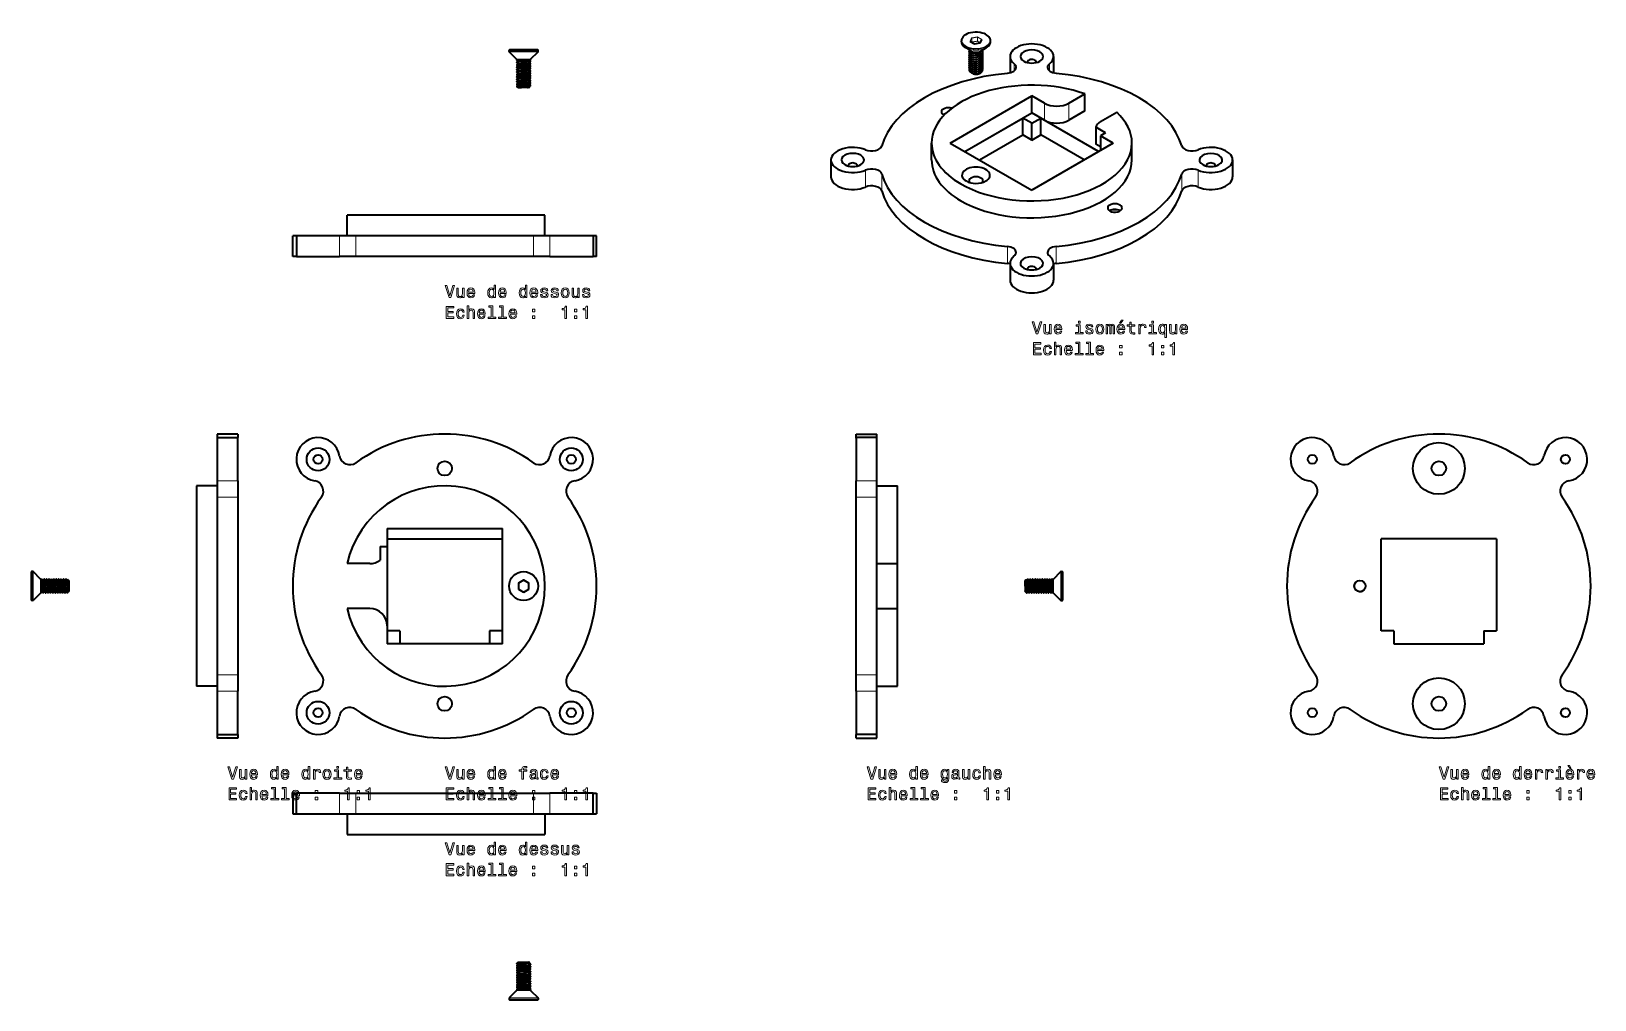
# Model space of a CAD drawing. Extents: x 475 to 928, y 301 to 581.
import ezdxf

# ---------------------------------------------------------------- set-up
doc = ezdxf.new("R2010")
doc.units = 0

msp = doc.modelspace()

# ---------------------------------------------------------------- linework, layer by layer
at = {"color": 7, "lineweight": 13, "ltscale": 0.155339}
for p, q in [((619.37, 575.58), (613.16, 575.58)), ((613.16, 575.23), (619.37, 575.23)), ((621.56, 301.21), (615.34, 301.21)), ((615.34, 300.85), (621.56, 300.85))]:
    msp.add_line(p, q, dxfattribs=at)
at = {"color": 7, "lineweight": 35, "ltscale": 0.008965}
for p, q in [((613.16, 575.23), (613.16, 575.58)), ((621.56, 575.23), (621.56, 575.58)), ((475.21, 424.7), (474.85, 424.7)), ((475.21, 416.3), (474.85, 416.3)), ((613.16, 301.21), (613.16, 300.85)), ((621.56, 301.21), (621.56, 300.85))]:
    msp.add_line(p, q, dxfattribs=at)
at = {"color": 7, "lineweight": 13, "ltscale": 0.154256}
for p, q in [((613.19, 575.16), (619.36, 575.16)), ((621.53, 301.28), (615.36, 301.28))]:
    msp.add_line(p, q, dxfattribs=at)
at = {"color": 7, "lineweight": 35, "ltscale": 0.075711}
for p, q in [((615.33, 573.01), (613.19, 575.16)), ((619.39, 573.01), (621.53, 575.16)), ((477.42, 422.53), (475.28, 424.67)), ((770.84, 422.53), (772.98, 424.67)), ((477.42, 418.47), (475.28, 416.33)), ((770.84, 418.47), (772.98, 416.33)), ((615.33, 303.42), (613.19, 301.28)), ((619.39, 303.42), (621.53, 301.28))]:
    msp.add_line(p, q, dxfattribs=at)
at = {"color": 7, "lineweight": 35, "ltscale": 0.151642}
for p, q in [((619.32, 575.69), (613.26, 575.69)), ((615.39, 300.75), (621.46, 300.75))]:
    msp.add_line(p, q, dxfattribs=at)
at = {"color": 7, "lineweight": 35, "ltscale": 0.053358}
for p, q in [((621.46, 575.69), (619.32, 575.69)), ((613.26, 300.75), (615.39, 300.75))]:
    msp.add_line(p, q, dxfattribs=at)
at = {"color": 7, "lineweight": 13, "ltscale": 0.054279}
for p, q in [((619.36, 575.16), (621.53, 575.16)), ((615.36, 301.28), (613.19, 301.28))]:
    msp.add_line(p, q, dxfattribs=at)
at = {"color": 7, "lineweight": 13, "ltscale": 0.05466}
for p, q in [((621.56, 575.58), (619.37, 575.58)), ((619.37, 575.23), (621.56, 575.23)), ((615.34, 301.21), (613.16, 301.21)), ((613.16, 300.85), (615.34, 300.85))]:
    msp.add_line(p, q, dxfattribs=at)
at = {"color": 7, "lineweight": 35, "ltscale": 0.00732}
for p, q in [((744.18, 578.08), (744.18, 578.38)), ((752.58, 578.09), (752.58, 578.38))]:
    msp.add_line(p, q, dxfattribs=at)
at = {"color": 7, "lineweight": 35, "ltscale": 0.043703}
msp.add_line((746.95, 575.45), (745.44, 576.32), dxfattribs=at)
at = {"color": 7, "lineweight": 35, "ltscale": 0.000213672}
msp.add_line((746.38, 575.77), (746.38, 575.78), dxfattribs=at)
at = {"color": 7, "lineweight": 35, "ltscale": 0.000196844}
for p, q in [((746.38, 575.76), (746.38, 575.77)), ((746.38, 575.19), (746.38, 575.2)), ((746.38, 574.62), (746.38, 574.62)), ((746.38, 573.47), (746.38, 573.48)), ((746.38, 572.9), (746.38, 572.91)), ((746.38, 572.33), (746.38, 572.34)), ((746.38, 570.62), (746.38, 570.62)), ((746.38, 570.04), (746.38, 570.05))]:
    msp.add_line(p, q, dxfattribs=at)
at = {"color": 7, "lineweight": 35, "ltscale": 0.001312}
for p, q in [((746.38, 575.71), (746.38, 575.76)), ((746.38, 573.42), (746.38, 573.47)), ((750.38, 573.14), (750.38, 573.19)), ((750.38, 570.85), (750.38, 570.9))]:
    msp.add_line(p, q, dxfattribs=at)
at = {"color": 7, "lineweight": 35, "ltscale": 0.001314}
for p, q in [((746.38, 575.14), (746.38, 575.19)), ((750.38, 575.42), (750.38, 575.47)), ((746.38, 574.56), (746.38, 574.62)), ((746.38, 573.99), (746.38, 574.05)), ((746.38, 572.85), (746.38, 572.9)), ((746.38, 572.28), (746.38, 572.33)), ((746.38, 571.71), (746.38, 571.76)), ((746.38, 571.14), (746.38, 571.19)), ((746.38, 570.56), (746.38, 570.62)), ((750.38, 574.85), (750.38, 574.9)), ((750.38, 574.28), (750.38, 574.33)), ((750.38, 573.71), (750.38, 573.76)), ((750.38, 572.56), (750.38, 572.62)), ((750.38, 571.99), (750.38, 572.05)), ((750.38, 571.42), (750.38, 571.47)), ((746.38, 569.99), (746.38, 570.04)), ((750.38, 570.28), (750.38, 570.33))]:
    msp.add_line(p, q, dxfattribs=at)
at = {"color": 7, "lineweight": 13, "ltscale": 0.025734}
for p, q in [((747.1, 579.16), (746.67, 578.22)), ((747.15, 579.11), (746.72, 578.18)), ((749.67, 577.76), (750.1, 578.69))]:
    msp.add_line(p, q, dxfattribs=at)
at = {"color": 7, "lineweight": 13, "ltscale": 0.034176}
for p, q in [((746.7, 578.17), (747.88, 577.48)), ((750.04, 578.69), (748.85, 579.37))]:
    msp.add_line(p, q, dxfattribs=at)
at = {"color": 7, "lineweight": 35, "ltscale": 0.000190735}
msp.add_line((746.72, 578.17), (746.72, 578.18), dxfattribs=at)
at = {"color": 7, "lineweight": 35, "ltscale": 0.034176}
msp.add_line((746.72, 578.17), (747.91, 577.49), dxfattribs=at)
at = {"color": 7, "lineweight": 13, "ltscale": 0.002935}
msp.add_line((747.15, 578.06), (747.12, 577.94), dxfattribs=at)
at = {"color": 7, "lineweight": 13, "ltscale": 0.026366}
for p, q in [((747.15, 578.06), (747.15, 579.11)), ((748.85, 578.32), (748.85, 579.37))]:
    msp.add_line(p, q, dxfattribs=at)
at = {"color": 7, "lineweight": 13, "ltscale": 0.002601}
msp.add_line((747.18, 578.02), (747.15, 577.92), dxfattribs=at)
at = {"color": 7, "lineweight": 13, "ltscale": 0.040914}
for p, q in [((748.79, 579.45), (747.17, 579.2)), ((748.81, 579.38), (747.19, 579.13))]:
    msp.add_line(p, q, dxfattribs=at)
at = {"color": 7, "lineweight": 13, "ltscale": 0.026364}
for p, q in [((747.19, 578.08), (747.19, 579.13)), ((748.81, 578.33), (748.81, 579.38))]:
    msp.add_line(p, q, dxfattribs=at)
at = {"color": 7, "lineweight": 35, "ltscale": 0.040912}
msp.add_line((747.97, 577.48), (749.59, 577.73), dxfattribs=at)
at = {"color": 7, "lineweight": 13, "ltscale": 0.040912}
msp.add_line((747.98, 577.47), (749.59, 577.72), dxfattribs=at)
at = {"color": 7, "lineweight": 13, "ltscale": 0.001325}
msp.add_line((748.81, 578.33), (748.82, 578.28), dxfattribs=at)
at = {"color": 7, "lineweight": 13, "ltscale": 0.001085}
msp.add_line((748.86, 578.25), (748.82, 578.28), dxfattribs=at)
at = {"color": 7, "lineweight": 13, "ltscale": 0.001073}
msp.add_line((748.89, 578.29), (748.85, 578.32), dxfattribs=at)
at = {"color": 7, "lineweight": 13, "ltscale": 0.034178}
msp.add_line((750.07, 578.75), (748.89, 579.43), dxfattribs=at)
at = {"color": 7, "lineweight": 35, "ltscale": 0.025734}
msp.add_line((749.62, 577.74), (750.05, 578.67), dxfattribs=at)
at = {"color": 7, "lineweight": 35, "ltscale": 0.043701}
msp.add_line((749.82, 575.45), (751.33, 576.32), dxfattribs=at)
at = {"color": 7, "lineweight": 13, "ltscale": 0.001213}
msp.add_line((750.04, 578.64), (750.04, 578.69), dxfattribs=at)
at = {"color": 7, "lineweight": 13, "ltscale": 0.000551729}
msp.add_line((750.29, 575.71), (750.3, 575.73), dxfattribs=at)
at = {"color": 7, "lineweight": 13, "ltscale": 0.001281}
msp.add_line((750.3, 575.69), (750.32, 575.74), dxfattribs=at)
at = {"color": 7, "lineweight": 13, "ltscale": 0.075053}
for p, q in [((618.33, 573.01), (615.33, 573.01)), ((619.39, 303.42), (616.38, 303.42))]:
    msp.add_line(p, q, dxfattribs=at)
at = {"color": 7, "lineweight": 13, "ltscale": 0.07397}
msp.add_line((618.32, 572.94), (615.36, 572.94), dxfattribs=at)
at = {"color": 7, "lineweight": 35, "ltscale": 0.004787}
for p, q in [((615.36, 572.75), (615.36, 572.94)), ((615.36, 303.69), (615.36, 303.5))]:
    msp.add_line(p, q, dxfattribs=at)
at = {"color": 7, "lineweight": 35, "ltscale": 0.001608}
for p, q in [((615.36, 572.05), (615.36, 572.12)), ((615.36, 570.65), (615.36, 570.72)), ((619.36, 572.4), (619.36, 572.47)), ((619.36, 571.7), (619.36, 571.77)), ((619.36, 571), (619.36, 571.07)), ((615.36, 569.95), (615.36, 570.02)), ((615.36, 569.25), (615.36, 569.32)), ((615.36, 568.55), (615.36, 568.62)), ((615.36, 567.15), (615.36, 567.22)), ((615.36, 566.45), (615.36, 566.52)), ((619.36, 570.3), (619.36, 570.37)), ((619.36, 568.9), (619.36, 568.97)), ((619.36, 568.2), (619.36, 568.27)), ((619.36, 567.5), (619.36, 567.57)), ((619.36, 566.8), (619.36, 566.87)), ((615.36, 565.75), (615.36, 565.82)), ((619.36, 565.4), (619.36, 565.47)), ((615.36, 309.99), (615.36, 309.92)), ((619.36, 308.24), (619.36, 308.17)), ((615.36, 306.49), (615.36, 306.42)), ((619.36, 304.74), (619.36, 304.67))]:
    msp.add_line(p, q, dxfattribs=at)
at = {"color": 7, "lineweight": 35, "ltscale": 0.00161}
for p, q in [((615.36, 571.35), (615.36, 571.42)), ((615.36, 567.85), (615.36, 567.92)), ((619.36, 569.6), (619.36, 569.67)), ((619.36, 566.1), (619.36, 566.17)), ((477.86, 422.5), (477.8, 422.5)), ((478.56, 422.5), (478.5, 422.5)), ((479.26, 422.5), (479.2, 422.5)), ((479.96, 422.5), (479.9, 422.5)), ((481.36, 422.5), (481.3, 422.5)), ((482.06, 422.5), (482, 422.5)), ((482.76, 422.5), (482.7, 422.5)), ((483.46, 422.5), (483.4, 422.5)), ((484.86, 422.5), (484.8, 422.5)), ((763.41, 422.5), (763.47, 422.5)), ((764.11, 422.5), (764.17, 422.5)), ((765.51, 422.5), (765.57, 422.5)), ((766.21, 422.5), (766.27, 422.5)), ((766.91, 422.5), (766.97, 422.5)), ((767.61, 422.5), (767.67, 422.5)), ((769.01, 422.5), (769.07, 422.5)), ((769.71, 422.5), (769.77, 422.5)), ((770.41, 422.5), (770.47, 422.5)), ((478.21, 418.5), (478.15, 418.5)), ((479.61, 418.5), (479.55, 418.5)), ((480.31, 418.5), (480.25, 418.5)), ((481.01, 418.5), (480.95, 418.5)), ((481.71, 418.5), (481.65, 418.5)), ((483.11, 418.5), (483.05, 418.5)), ((483.81, 418.5), (483.75, 418.5)), ((484.51, 418.5), (484.45, 418.5)), ((485.21, 418.5), (485.15, 418.5)), ((763.06, 418.5), (763.12, 418.5)), ((763.76, 418.5), (763.82, 418.5)), ((764.46, 418.5), (764.52, 418.5)), ((765.16, 418.5), (765.22, 418.5)), ((765.86, 418.5), (765.92, 418.5)), ((767.26, 418.5), (767.32, 418.5)), ((767.96, 418.5), (768.02, 418.5)), ((768.66, 418.5), (768.72, 418.5)), ((769.36, 418.5), (769.42, 418.5))]:
    msp.add_line(p, q, dxfattribs=at)
at = {"color": 7, "lineweight": 35, "ltscale": 0.010723}
for p, q in [((615.38, 572.72), (615.75, 572.51)), ((615.38, 572.14), (615.75, 572.36)), ((615.38, 572.02), (615.75, 571.81)), ((615.38, 571.32), (615.75, 571.11)), ((615.38, 570.74), (615.75, 570.96)), ((615.38, 570.62), (615.75, 570.41)), ((619.34, 572.37), (618.97, 572.16)), ((619.34, 571.67), (618.97, 571.46)), ((619.34, 570.97), (618.97, 570.76)), ((615.38, 570.04), (615.75, 570.26)), ((615.38, 569.92), (615.75, 569.71)), ((615.38, 569.34), (615.75, 569.56)), ((615.38, 569.22), (615.75, 569.01)), ((615.38, 568.64), (615.75, 568.86)), ((615.38, 568.52), (615.75, 568.31)), ((615.38, 567.82), (615.75, 567.61)), ((615.38, 567.24), (615.75, 567.46)), ((615.38, 567.12), (615.75, 566.91)), ((615.38, 566.54), (615.75, 566.76)), ((615.38, 566.42), (615.75, 566.21)), ((619.34, 570.27), (618.97, 570.06)), ((619.34, 569.57), (618.97, 569.36)), ((619.34, 568.87), (618.97, 568.66)), ((619.34, 568.17), (618.97, 567.96)), ((619.34, 567.47), (618.97, 567.26)), ((619.34, 566.77), (618.97, 566.56)), ((619.34, 566.07), (618.97, 565.86)), ((615.38, 565.84), (615.75, 566.06)), ((615.38, 565.72), (615.75, 565.51)), ((619.34, 565.37), (618.97, 565.16)), ((478.47, 422.48), (478.25, 422.11)), ((479.17, 422.48), (478.95, 422.11)), ((479.87, 422.48), (479.65, 422.11)), ((480.57, 422.48), (480.35, 422.11)), ((481.27, 422.48), (481.05, 422.11)), ((481.97, 422.48), (481.75, 422.11)), ((482.67, 422.48), (482.45, 422.11)), ((483.37, 422.48), (483.15, 422.11)), ((484.07, 422.48), (483.85, 422.11)), ((484.77, 422.48), (484.55, 422.11)), ((763.5, 422.48), (763.71, 422.11)), ((764.2, 422.48), (764.41, 422.11)), ((764.9, 422.48), (765.11, 422.11)), ((766.3, 422.48), (766.51, 422.11)), ((767, 422.48), (767.21, 422.11)), ((767.7, 422.48), (767.91, 422.11)), ((768.4, 422.48), (768.61, 422.11)), ((769.8, 422.48), (770.01, 422.11)), ((478.82, 418.52), (478.6, 418.89)), ((479.52, 418.52), (479.3, 418.89)), ((480.22, 418.52), (480, 418.89)), ((480.92, 418.52), (480.7, 418.89)), ((481.62, 418.52), (481.4, 418.89)), ((482.32, 418.52), (482.1, 418.89)), ((483.02, 418.52), (482.8, 418.89)), ((483.72, 418.52), (483.5, 418.89)), ((484.42, 418.52), (484.2, 418.89)), ((485.12, 418.52), (484.9, 418.89)), ((763.15, 418.52), (763.36, 418.89)), ((764.55, 418.52), (764.76, 418.89)), ((765.25, 418.52), (765.46, 418.89)), ((765.95, 418.52), (766.16, 418.89)), ((766.65, 418.52), (766.86, 418.89)), ((768.05, 418.52), (768.26, 418.89)), ((768.75, 418.52), (768.96, 418.89)), ((769.45, 418.52), (769.66, 418.89)), ((615.38, 310.71), (615.75, 310.93)), ((615.38, 310.59), (615.75, 310.38)), ((615.38, 310.01), (615.75, 310.23)), ((615.38, 309.89), (615.75, 309.68)), ((615.38, 309.31), (615.75, 309.53)), ((615.38, 309.19), (615.75, 308.98)), ((615.38, 308.61), (615.75, 308.83)), ((615.38, 308.49), (615.75, 308.28)), ((615.38, 307.91), (615.75, 308.13)), ((619.34, 311.06), (618.97, 311.28)), ((619.34, 310.36), (618.97, 310.58)), ((619.34, 309.66), (618.97, 309.88)), ((619.34, 308.96), (618.97, 309.18)), ((619.34, 308.26), (618.97, 308.48)), ((615.38, 307.79), (615.75, 307.58)), ((615.38, 307.21), (615.75, 307.43)), ((615.38, 307.09), (615.75, 306.88)), ((615.38, 306.51), (615.75, 306.73)), ((615.38, 306.39), (615.75, 306.18)), ((615.38, 305.81), (615.75, 306.03)), ((615.38, 305.69), (615.75, 305.48)), ((615.38, 305.11), (615.75, 305.33)), ((615.38, 304.99), (615.75, 304.78)), ((615.38, 304.41), (615.75, 304.63)), ((615.38, 304.29), (615.75, 304.08)), ((615.38, 303.71), (615.75, 303.93)), ((619.34, 307.56), (618.97, 307.78)), ((619.34, 306.86), (618.97, 307.08)), ((619.34, 306.16), (618.97, 306.38)), ((619.34, 305.46), (618.97, 305.68)), ((619.34, 304.76), (618.97, 304.98)), ((619.34, 304.06), (618.97, 304.28))]:
    msp.add_line(p, q, dxfattribs=at)
at = {"color": 7, "lineweight": 35, "ltscale": 0.010724}
for p, q in [((615.38, 571.44), (615.75, 571.66)), ((619.34, 572.49), (618.97, 572.71)), ((619.34, 571.79), (618.97, 572.01)), ((619.34, 571.09), (618.97, 571.31)), ((619.34, 570.39), (618.97, 570.61)), ((615.38, 567.94), (615.75, 568.16)), ((619.34, 568.99), (618.97, 569.21)), ((619.34, 568.29), (618.97, 568.51)), ((619.34, 567.59), (618.97, 567.81)), ((619.34, 566.89), (618.97, 567.11)), ((619.34, 565.49), (618.97, 565.71)), ((477.89, 422.48), (478.11, 422.11)), ((478.59, 422.48), (478.81, 422.11)), ((479.29, 422.48), (479.51, 422.11)), ((479.99, 422.48), (480.21, 422.11)), ((480.69, 422.48), (480.91, 422.11)), ((481.39, 422.48), (481.61, 422.11)), ((482.09, 422.48), (482.31, 422.11)), ((482.79, 422.48), (483.01, 422.11)), ((483.49, 422.48), (483.71, 422.11)), ((484.19, 422.48), (484.41, 422.11)), ((484.89, 422.48), (485.11, 422.11)), ((763.38, 422.48), (763.16, 422.11)), ((764.08, 422.48), (763.86, 422.11)), ((764.78, 422.48), (764.56, 422.11)), ((765.48, 422.48), (765.26, 422.11)), ((766.18, 422.48), (765.96, 422.11)), ((766.88, 422.48), (766.66, 422.11)), ((767.58, 422.48), (767.36, 422.11)), ((768.28, 422.48), (768.06, 422.11)), ((768.98, 422.48), (768.76, 422.11)), ((769.68, 422.48), (769.46, 422.11)), ((770.38, 422.48), (770.16, 422.11)), ((478.12, 418.52), (477.9, 418.89)), ((478.24, 418.52), (478.46, 418.89)), ((478.94, 418.52), (479.16, 418.89)), ((479.64, 418.52), (479.86, 418.89)), ((480.34, 418.52), (480.56, 418.89)), ((481.04, 418.52), (481.26, 418.89)), ((481.74, 418.52), (481.96, 418.89)), ((482.44, 418.52), (482.66, 418.89)), ((483.14, 418.52), (483.36, 418.89)), ((483.84, 418.52), (484.06, 418.89)), ((484.54, 418.52), (484.76, 418.89)), ((763.73, 418.52), (763.51, 418.89)), ((764.43, 418.52), (764.21, 418.89)), ((765.13, 418.52), (764.91, 418.89)), ((765.83, 418.52), (765.61, 418.89)), ((766.53, 418.52), (766.31, 418.89)), ((767.23, 418.52), (767.01, 418.89)), ((767.93, 418.52), (767.71, 418.89)), ((768.63, 418.52), (768.41, 418.89)), ((769.33, 418.52), (769.11, 418.89)), ((770.03, 418.52), (769.81, 418.89)), ((770.15, 418.52), (770.36, 418.89)), ((619.34, 310.24), (618.97, 310.03)), ((619.34, 308.84), (618.97, 308.63)), ((619.34, 308.14), (618.97, 307.93)), ((619.34, 306.74), (618.97, 306.53)), ((619.34, 305.34), (618.97, 305.13)), ((619.34, 304.64), (618.97, 304.43))]:
    msp.add_line(p, q, dxfattribs=at)
at = {"color": 7, "lineweight": 13, "ltscale": 0.003921}
msp.add_line((615.56, 572.78), (615.4, 572.78), dxfattribs=at)
at = {"color": 7, "lineweight": 13, "ltscale": 0.001999}
msp.add_line((615.56, 572.78), (615.64, 572.79), dxfattribs=at)
at = {"color": 7, "lineweight": 13, "ltscale": 0.045032}
msp.add_line((615.56, 572.78), (617.36, 572.78), dxfattribs=at)
at = {"color": 7, "lineweight": 13, "ltscale": 0.067438}
msp.add_line((618.32, 572.81), (615.62, 572.81), dxfattribs=at)
at = {"color": 7, "lineweight": 35, "ltscale": 0.066763}
msp.add_line((618.31, 572.79), (615.64, 572.79), dxfattribs=at)
at = {"color": 7, "lineweight": 13, "ltscale": 0.028497}
msp.add_line((618.5, 572.78), (617.36, 572.78), dxfattribs=at)
at = {"color": 7, "lineweight": 13, "ltscale": 0.02387}
for p, q in [((617.36, 572.31), (618.31, 572.36)), ((617.36, 571.61), (618.31, 571.66)), ((617.36, 570.91), (618.31, 570.96)), ((617.36, 570.21), (618.31, 570.26)), ((617.36, 569.51), (618.31, 569.56)), ((617.36, 568.81), (618.31, 568.86)), ((617.36, 568.11), (618.31, 568.16)), ((617.36, 567.41), (618.31, 567.46)), ((617.36, 566.71), (618.31, 566.76)), ((617.36, 566.01), (618.31, 566.06)), ((617.36, 565.31), (618.31, 565.36))]:
    msp.add_line(p, q, dxfattribs=at)
at = {"color": 7, "lineweight": 13, "ltscale": 0.023986}
for p, q in [((617.36, 572.29), (618.32, 572.35)), ((617.36, 571.59), (618.32, 571.65)), ((617.36, 570.89), (618.32, 570.95)), ((617.36, 570.19), (618.32, 570.25)), ((617.36, 569.49), (618.32, 569.55)), ((617.36, 568.79), (618.32, 568.85)), ((617.36, 568.09), (618.32, 568.15)), ((617.36, 567.39), (618.32, 567.45)), ((617.36, 566.69), (618.32, 566.75)), ((617.36, 565.99), (618.32, 566.05)), ((617.36, 565.29), (618.32, 565.35))]:
    msp.add_line(p, q, dxfattribs=at)
at = {"color": 7, "lineweight": 13, "ltscale": 0.024035}
for p, q in [((618.32, 572.28), (617.36, 572.23)), ((618.32, 571.58), (617.36, 571.53)), ((618.32, 570.88), (617.36, 570.83)), ((618.32, 570.18), (617.36, 570.13)), ((618.32, 569.48), (617.36, 569.43)), ((618.32, 568.78), (617.36, 568.73)), ((618.32, 568.08), (617.36, 568.03)), ((618.32, 567.38), (617.36, 567.33)), ((618.32, 566.68), (617.36, 566.63)), ((618.32, 565.98), (617.36, 565.93)), ((618.32, 565.28), (617.36, 565.23))]:
    msp.add_line(p, q, dxfattribs=at)
at = {"color": 7, "lineweight": 13, "ltscale": 0.023913}
for p, q in [((618.31, 572.27), (617.36, 572.21)), ((618.31, 571.57), (617.36, 571.51)), ((618.31, 570.87), (617.36, 570.81)), ((618.31, 570.17), (617.36, 570.11)), ((618.31, 569.47), (617.36, 569.41)), ((618.31, 568.77), (617.36, 568.71)), ((618.31, 568.07), (617.36, 568.01)), ((618.31, 567.37), (617.36, 567.31)), ((618.31, 566.67), (617.36, 566.61)), ((618.31, 565.97), (617.36, 565.91)), ((618.31, 565.27), (617.36, 565.21))]:
    msp.add_line(p, q, dxfattribs=at)
at = {"color": 7, "lineweight": 35, "ltscale": 0.025769}
msp.add_line((619.34, 572.79), (618.31, 572.79), dxfattribs=at)
at = {"color": 7, "lineweight": 13, "ltscale": 0.02603}
for p, q in [((618.32, 572.94), (619.36, 572.94)), ((619.36, 572.81), (618.32, 572.81))]:
    msp.add_line(p, q, dxfattribs=at)
at = {"color": 7, "lineweight": 13, "ltscale": 0.02641}
for p, q in [((618.33, 573.01), (619.39, 573.01)), ((615.33, 303.42), (616.38, 303.42))]:
    msp.add_line(p, q, dxfattribs=at)
at = {"color": 7, "lineweight": 13, "ltscale": 0.000104709}
msp.add_line((618.5, 572.78), (618.5, 572.79), dxfattribs=at)
at = {"color": 7, "lineweight": 13, "ltscale": 0.000153539}
msp.add_line((618.93, 572.77), (618.92, 572.78), dxfattribs=at)
at = {"color": 7, "lineweight": 35, "ltscale": 0.003464}
for p, q in [((619.36, 572.81), (619.36, 572.94)), ((770.63, 422.5), (770.77, 422.5)), ((770.63, 418.5), (770.77, 418.5))]:
    msp.add_line(p, q, dxfattribs=at)
at = {"color": 7, "lineweight": 35, "ltscale": 0.000195318}
for p, q in [((746.38, 574.05), (746.38, 574.05)), ((746.38, 571.76), (746.38, 571.77)), ((746.38, 571.19), (746.38, 571.2))]:
    msp.add_line(p, q, dxfattribs=at)
at = {"color": 7, "lineweight": 35, "ltscale": 0.11844}
for p, q in [((758.25, 573.79), (758.25, 569.06)), ((770.85, 573.79), (770.85, 569.06))]:
    msp.add_line(p, q, dxfattribs=at)
at = {"color": 7, "lineweight": 13, "ltscale": 0.050905}
for p, q in [((759.45, 569.62), (759.45, 571.66)), ((769.64, 569.62), (769.64, 571.66))]:
    msp.add_line(p, q, dxfattribs=at)
at = {"color": 7, "lineweight": 35, "ltscale": 0.010725}
for p, q in [((619.34, 569.69), (618.97, 569.91)), ((619.34, 566.19), (618.97, 566.41)), ((619.34, 310.94), (618.97, 310.73)), ((619.34, 309.54), (618.97, 309.33)), ((619.34, 307.44), (618.97, 307.23)), ((619.34, 306.04), (618.97, 305.83)), ((619.34, 303.94), (618.97, 303.73))]:
    msp.add_line(p, q, dxfattribs=at)
at = {"color": 7, "lineweight": 35, "ltscale": 0.000801817}
msp.add_line((747.16, 568.98), (747.14, 568.99), dxfattribs=at)
at = {"color": 7, "lineweight": 35, "ltscale": 0.002603}
msp.add_line((747.25, 568.93), (747.16, 568.98), dxfattribs=at)
at = {"color": 7, "lineweight": 35, "ltscale": 0.004868}
msp.add_line((749.52, 568.93), (749.68, 569.02), dxfattribs=at)
at = {"color": 7, "lineweight": 35, "ltscale": 0.009719}
msp.add_line((615.41, 565.16), (615.75, 565.36), dxfattribs=at)
at = {"color": 7, "lineweight": 35, "ltscale": 0.01235}
for p, q in [((615.76, 564.81), (615.41, 565.16)), ((615.76, 311.63), (615.41, 311.28))]:
    msp.add_line(p, q, dxfattribs=at)
at = {"color": 7, "lineweight": 13, "ltscale": 0.000131836}
msp.add_line((615.74, 564.83), (615.74, 564.83), dxfattribs=at)
at = {"color": 7, "lineweight": 35, "ltscale": 0.024123}
msp.add_line((615.81, 564.79), (616.78, 564.79), dxfattribs=at)
at = {"color": 7, "lineweight": 35, "ltscale": 0.025659}
msp.add_line((617.04, 565.21), (616.01, 565.21), dxfattribs=at)
at = {"color": 7, "lineweight": 13, "ltscale": 0.015201}
msp.add_line((617.36, 564.88), (616.75, 564.87), dxfattribs=at)
at = {"color": 7, "lineweight": 35, "ltscale": 0.014453}
msp.add_line((617.36, 564.79), (616.78, 564.79), dxfattribs=at)
at = {"color": 7, "lineweight": 13, "ltscale": 0.007955}
msp.add_line((617.36, 565.23), (617.04, 565.21), dxfattribs=at)
at = {"color": 7, "lineweight": 13, "ltscale": 0.004238}
msp.add_line((617.36, 565.21), (617.19, 565.2), dxfattribs=at)
at = {"color": 7, "lineweight": 35, "ltscale": 8.30168e-05}
msp.add_line((617.19, 565.2), (617.19, 565.2), dxfattribs=at)
at = {"color": 7, "lineweight": 13, "ltscale": 0.002489}
msp.add_line((617.36, 564.79), (617.36, 564.88), dxfattribs=at)
at = {"color": 7, "lineweight": 35, "ltscale": 0.026077}
msp.add_line((618.4, 564.79), (617.36, 564.79), dxfattribs=at)
at = {"color": 7, "lineweight": 35, "ltscale": 0.012453}
msp.add_line((618.9, 564.79), (618.4, 564.79), dxfattribs=at)
at = {"color": 7, "lineweight": 13, "ltscale": 0.012946}
msp.add_line((618.96, 564.81), (618.44, 564.81), dxfattribs=at)
at = {"color": 7, "lineweight": 13, "ltscale": 0.008815}
msp.add_line((618.73, 564.93), (619.08, 564.93), dxfattribs=at)
at = {"color": 7, "lineweight": 35, "ltscale": 0.004506}
for p, q in [((618.96, 564.81), (619.08, 564.94)), ((618.96, 311.63), (619.08, 311.5))]:
    msp.add_line(p, q, dxfattribs=at)
at = {"color": 7, "lineweight": 35, "ltscale": 0.003297}
for p, q in [((619.08, 564.94), (618.97, 565.01)), ((619.08, 311.49), (618.97, 311.43))]:
    msp.add_line(p, q, dxfattribs=at)
at = {"color": 7, "lineweight": 35, "ltscale": 6.95908e-05}
msp.add_line((619.08, 564.94), (619.08, 564.93), dxfattribs=at)
at = {"color": 7, "lineweight": 35}
for p, q in [((740.93, 548.75), (764.55, 562.39)), ((745.17, 546.3), (764.55, 557.49)), ((740.93, 548.75), (764.55, 535.12)), ((788.16, 548.75), (764.55, 535.12)), ((623.51, 527.87), (566.22, 527.87)), ((620.23, 521.87), (568.77, 521.87)), ((620.23, 515.87), (568.77, 515.87)), ((522.57, 449.51), (522.57, 420.5)), ((528.57, 449.51), (528.57, 420.5)), ((725.7, 427), (725.7, 449.51)), ((528.57, 446.23), (528.57, 420.5)), ((534.57, 446.23), (534.57, 420.5)), ((713.7, 420.5), (713.7, 446.23)), ((719.7, 420.5), (719.7, 446.23)), ((577.8, 437.2), (611.2, 437.2)), ((611.2, 403.8), (611.2, 437.2)), ((577.8, 434.2), (611.2, 434.2)), ((577.8, 432), (577.8, 409.01)), ((611.2, 407.5), (611.2, 434.2)), ((899.16, 434.2), (865.76, 434.2)), ((865.76, 407.5), (865.76, 434.2)), ((899.16, 434.2), (899.16, 407.5)), ((522.57, 420.5), (522.57, 391.49)), ((528.57, 420.5), (528.57, 394.77)), ((528.57, 420.5), (528.57, 391.49)), ((534.57, 420.5), (534.57, 394.77)), ((713.7, 394.77), (713.7, 420.5)), ((719.7, 394.77), (719.7, 420.5)), ((725.7, 391.49), (725.7, 414)), ((611.2, 403.8), (577.8, 403.8)), ((869.46, 403.8), (895.46, 403.8)), ((869.46, 403.8), (895.46, 403.8)), ((568.77, 360.57), (620.23, 360.57)), ((566.22, 354.57), (623.51, 354.57)), ((568.77, 354.57), (620.23, 354.57)), ((566.22, 348.57), (623.51, 348.57))]:
    msp.add_line(p, q, dxfattribs=at)
at = {"color": 7, "lineweight": 35, "ltscale": 0.122475}
for p, q in [((764.55, 557.49), (764.55, 562.39)), ((779.94, 558.05), (779.94, 562.95)), ((761.93, 551.08), (761.93, 555.98)), ((764.55, 549.57), (764.55, 554.47)), ((767.16, 551.08), (767.16, 555.98)), ((783.07, 553.32), (783.07, 548.42)), ((735.53, 543.85), (735.53, 548.75)), ((793.56, 543.85), (793.56, 548.75)), ((706.39, 543.85), (706.39, 538.95)), ((822.71, 543.85), (822.71, 538.95))]:
    msp.add_line(p, q, dxfattribs=at)
at = {"color": 7, "lineweight": 35, "ltscale": 0.106144}
for p, q in [((768.22, 560.26), (764.55, 562.39)), ((768.22, 555.37), (764.55, 557.49))]:
    msp.add_line(p, q, dxfattribs=at)
at = {"color": 7, "lineweight": 35, "ltscale": 0.134219}
for p, q in [((775.29, 560.26), (779.94, 562.95)), ((779.94, 558.05), (775.29, 555.37)), ((784.49, 554.96), (789.14, 557.64))]:
    msp.add_line(p, q, dxfattribs=at)
at = {"color": 7, "lineweight": 13, "ltscale": 0.122475}
for p, q in [((768.22, 555.37), (768.22, 560.26)), ((775.29, 555.37), (775.29, 560.26)), ((716.39, 536.01), (716.39, 540.91)), ((721.11, 534.89), (721.11, 539.79)), ((807.98, 539.79), (807.98, 534.89)), ((812.7, 540.91), (812.7, 536.01)), ((757.5, 513.88), (757.5, 518.78)), ((771.59, 513.88), (771.59, 518.78))]:
    msp.add_line(p, q, dxfattribs=at)
at = {"color": 7, "lineweight": 35, "ltscale": 0.483775}
for p, q in [((745.17, 546.3), (761.93, 555.98)), ((783.92, 546.3), (767.16, 555.98))]:
    msp.add_line(p, q, dxfattribs=at)
at = {"color": 7, "lineweight": 35, "ltscale": 0.075525}
for p, q in [((764.55, 554.47), (761.93, 555.98)), ((764.55, 554.47), (767.16, 555.98)), ((764.55, 549.57), (761.93, 551.08)), ((764.55, 549.57), (767.16, 551.08))]:
    msp.add_line(p, q, dxfattribs=at)
at = {"color": 7, "lineweight": 35, "ltscale": 0.08165}
msp.add_line((785.9, 551.69), (783.07, 553.32), dxfattribs=at)
at = {"color": 7, "lineweight": 35, "ltscale": 0.3613}
for p, q in [((749.41, 543.85), (761.93, 551.08)), ((779.68, 543.85), (767.16, 551.08))]:
    msp.add_line(p, q, dxfattribs=at)
at = {"color": 7, "lineweight": 35, "ltscale": 0.040825}
msp.add_line((784.49, 547.61), (783.07, 548.42), dxfattribs=at)
at = {"color": 7, "lineweight": 35, "ltscale": 0.040824}
msp.add_line((785.9, 551.69), (784.49, 550.87), dxfattribs=at)
at = {"color": 7, "lineweight": 35, "ltscale": 0.106145}
for p, q in [((784.49, 550.87), (784.49, 546.63)), ((788.16, 548.75), (784.49, 550.87))]:
    msp.add_line(p, q, dxfattribs=at)
at = {"color": 7, "lineweight": 35, "ltscale": 0.15}
for p, q in [((566.22, 521.87), (566.22, 527.87)), ((623.51, 521.87), (623.51, 527.87)), ((550.5, 515.87), (550.5, 521.87)), ((551.53, 521.87), (551.53, 515.87)), ((637.47, 521.87), (637.47, 515.87)), ((638.5, 515.87), (638.5, 521.87)), ((534.57, 464.5), (528.57, 464.5)), ((528.57, 463.47), (534.57, 463.47)), ((713.7, 464.5), (719.7, 464.5)), ((719.7, 463.47), (713.7, 463.47)), ((528.57, 449.51), (522.57, 449.51)), ((719.7, 449.51), (725.7, 449.51)), ((719.7, 427), (725.7, 427)), ((719.7, 414), (725.7, 414)), ((528.57, 391.49), (522.57, 391.49)), ((719.7, 391.49), (725.7, 391.49)), ((528.57, 377.53), (534.57, 377.53)), ((534.57, 376.5), (528.57, 376.5)), ((719.7, 377.53), (713.7, 377.53)), ((713.7, 376.5), (719.7, 376.5)), ((550.5, 360.57), (550.5, 354.57)), ((551.53, 354.57), (551.53, 360.57)), ((637.47, 354.57), (637.47, 360.57)), ((638.5, 360.57), (638.5, 354.57)), ((566.22, 354.57), (566.22, 348.57)), ((566.22, 354.57), (566.22, 348.57)), ((623.51, 354.57), (623.51, 348.57))]:
    msp.add_line(p, q, dxfattribs=at)
at = {"color": 7, "lineweight": 35, "ltscale": 0.025726}
for p, q in [((551.53, 521.87), (550.5, 521.87)), ((719.7, 463.47), (719.7, 464.5)), ((534.57, 377.53), (534.57, 376.5)), ((637.47, 360.57), (638.5, 360.57))]:
    msp.add_line(p, q, dxfattribs=at)
at = {"color": 7, "lineweight": 35, "ltscale": 0.313062}
for p, q in [((564.05, 521.87), (551.53, 521.87)), ((637.47, 521.87), (624.95, 521.87)), ((551.53, 515.87), (564.05, 515.87)), ((624.95, 515.87), (637.47, 515.87)), ((528.57, 463.47), (528.57, 450.95)), ((534.57, 450.95), (534.57, 463.47)), ((713.7, 463.47), (713.7, 450.95)), ((719.7, 450.95), (719.7, 463.47)), ((528.57, 390.05), (528.57, 377.53)), ((534.57, 377.53), (534.57, 390.05)), ((713.7, 390.05), (713.7, 377.53)), ((719.7, 377.53), (719.7, 390.05)), ((564.05, 360.57), (551.53, 360.57)), ((637.47, 360.57), (624.95, 360.57)), ((551.53, 354.57), (564.05, 354.57)), ((624.95, 354.57), (637.47, 354.57))]:
    msp.add_line(p, q, dxfattribs=at)
at = {"color": 7, "lineweight": 13, "ltscale": 0.15}
for p, q in [((564.05, 515.87), (564.05, 521.87)), ((568.77, 515.87), (568.77, 521.87)), ((620.23, 521.87), (620.23, 515.87)), ((624.95, 521.87), (624.95, 515.87)), ((534.57, 450.95), (528.57, 450.95)), ((713.7, 450.95), (719.7, 450.95)), ((534.57, 446.23), (528.57, 446.23)), ((713.7, 446.23), (719.7, 446.23)), ((534.57, 394.77), (528.57, 394.77)), ((713.7, 394.77), (719.7, 394.77)), ((534.57, 390.05), (528.57, 390.05)), ((713.7, 390.05), (719.7, 390.05)), ((564.05, 354.57), (564.05, 360.57)), ((568.77, 354.57), (568.77, 360.57)), ((620.23, 360.57), (620.23, 354.57)), ((624.95, 360.57), (624.95, 354.57))]:
    msp.add_line(p, q, dxfattribs=at)
at = {"color": 7, "lineweight": 35, "ltscale": 0.117937}
for p, q in [((568.77, 521.87), (564.05, 521.87)), ((624.95, 521.87), (620.23, 521.87)), ((568.77, 515.87), (564.05, 515.87)), ((624.95, 515.87), (620.23, 515.87)), ((528.57, 450.95), (528.57, 446.23)), ((534.57, 450.95), (534.57, 446.23)), ((713.7, 446.23), (713.7, 450.95)), ((719.7, 446.23), (719.7, 450.95)), ((528.57, 394.77), (528.57, 390.05)), ((534.57, 394.77), (534.57, 390.05)), ((713.7, 390.05), (713.7, 394.77)), ((719.7, 390.05), (719.7, 394.77)), ((564.05, 360.57), (568.77, 360.57)), ((620.23, 360.57), (624.95, 360.57)), ((564.05, 354.57), (568.77, 354.57)), ((620.23, 354.57), (624.95, 354.57))]:
    msp.add_line(p, q, dxfattribs=at)
at = {"color": 7, "lineweight": 35, "ltscale": 0.025702}
for p, q in [((638.5, 521.87), (637.47, 521.87)), ((638.5, 515.87), (637.47, 515.87)), ((528.57, 464.5), (528.57, 463.47)), ((534.57, 464.5), (534.57, 463.47)), ((713.7, 376.5), (713.7, 377.53)), ((719.7, 376.5), (719.7, 377.53)), ((550.5, 360.57), (551.53, 360.57)), ((550.5, 354.57), (551.53, 354.57))]:
    msp.add_line(p, q, dxfattribs=at)
at = {"color": 7, "lineweight": 35, "ltscale": 0.030038}
for p, q in [((551.7, 515.87), (550.5, 515.87)), ((528.57, 377.7), (528.57, 376.5)), ((637.3, 354.57), (638.5, 354.57))]:
    msp.add_line(p, q, dxfattribs=at)
at = {"color": 7, "lineweight": 35, "ltscale": 0.122474}
for p, q in [((758.25, 513.91), (758.25, 509.01)), ((770.85, 513.91), (770.85, 509.01))]:
    msp.add_line(p, q, dxfattribs=at)
at = {"color": 7, "lineweight": 35, "ltscale": 0.030039}
msp.add_line((713.7, 463.3), (713.7, 464.5), dxfattribs=at)
at = {"color": 7, "lineweight": 35, "ltscale": 0.13}
for p, q in [((577.8, 437.2), (577.8, 432)), ((577.8, 409), (577.8, 403.8))]:
    msp.add_line(p, q, dxfattribs=at)
at = {"color": 7, "lineweight": 35, "ltscale": 0.05}
msp.add_line((575.8, 432), (577.8, 432), dxfattribs=at)
at = {"color": 7, "lineweight": 35, "ltscale": 0.1}
msp.add_line((575.8, 432), (575.8, 428), dxfattribs=at)
at = {"color": 7, "lineweight": 35, "ltscale": 0.055}
msp.add_line((899.16, 434.2), (899.16, 432), dxfattribs=at)
at = {"color": 7, "lineweight": 35, "ltscale": 0.164384}
for p, q in [((572.8, 427), (566.22, 427)), ((572.8, 414), (566.22, 414))]:
    msp.add_line(p, q, dxfattribs=at)
at = {"color": 7, "lineweight": 35, "ltscale": 0.325}
msp.add_line((725.7, 414), (725.7, 427), dxfattribs=at)
at = {"color": 7, "lineweight": 35, "ltscale": 0.192451}
msp.add_line((474.75, 424.6), (474.75, 416.9), dxfattribs=at)
at = {"color": 7, "lineweight": 13, "ltscale": 0.197146}
for p, q in [((474.85, 424.7), (474.85, 416.81)), ((475.21, 416.81), (475.21, 424.7))]:
    msp.add_line(p, q, dxfattribs=at)
at = {"color": 7, "lineweight": 13, "ltscale": 0.195772}
msp.add_line((475.28, 416.84), (475.28, 424.67), dxfattribs=at)
at = {"color": 7, "lineweight": 13, "ltscale": 0.095254}
for p, q in [((477.42, 418.72), (477.42, 422.53)), ((770.84, 418.47), (770.84, 422.28))]:
    msp.add_line(p, q, dxfattribs=at)
at = {"color": 7, "lineweight": 13, "ltscale": 0.09388}
for p, q in [((477.5, 418.74), (477.5, 422.5)), ((477.63, 422.5), (477.63, 418.74))]:
    msp.add_line(p, q, dxfattribs=at)
at = {"color": 7, "lineweight": 35, "ltscale": 0.003465}
for p, q in [((477.63, 422.5), (477.5, 422.5)), ((477.63, 418.5), (477.5, 418.5)), ((619.36, 303.63), (619.36, 303.5))]:
    msp.add_line(p, q, dxfattribs=at)
at = {"color": 7, "lineweight": 35, "ltscale": 0.09294}
msp.add_line((477.65, 422.48), (477.65, 418.76), dxfattribs=at)
at = {"color": 7, "lineweight": 13, "ltscale": 0.026962}
msp.add_line((477.67, 421.45), (477.66, 420.37), dxfattribs=at)
at = {"color": 7, "lineweight": 35, "ltscale": 0.00482}
for p, q in [((477.77, 422.48), (477.67, 422.31)), ((770.5, 422.48), (770.59, 422.31))]:
    msp.add_line(p, q, dxfattribs=at)
at = {"color": 7, "lineweight": 13, "ltscale": 0.000255585}
msp.add_line((477.67, 422.31), (477.67, 422.3), dxfattribs=at)
at = {"color": 7, "lineweight": 13, "ltscale": 0.021393}
msp.add_line((477.67, 422.3), (477.67, 421.45), dxfattribs=at)
at = {"color": 7, "lineweight": 35, "ltscale": 0.001611}
for p, q in [((480.66, 422.5), (480.6, 422.5)), ((484.16, 422.5), (484.1, 422.5)), ((764.81, 422.5), (764.87, 422.5)), ((768.31, 422.5), (768.37, 422.5)), ((478.91, 418.5), (478.85, 418.5)), ((482.41, 418.5), (482.35, 418.5)), ((766.56, 418.5), (766.62, 418.5)), ((770.06, 418.5), (770.12, 418.5))]:
    msp.add_line(p, q, dxfattribs=at)
at = {"color": 7, "lineweight": 35, "ltscale": 0.006509}
for p, q in [((485.38, 422.33), (485.25, 422.11)), ((762.88, 422.33), (763.01, 422.11))]:
    msp.add_line(p, q, dxfattribs=at)
at = {"color": 7, "lineweight": 35, "ltscale": 0.008428}
for p, q in [((485.63, 422.1), (485.39, 422.34)), ((762.64, 422.1), (762.88, 422.34))]:
    msp.add_line(p, q, dxfattribs=at)
at = {"color": 7, "lineweight": 13, "ltscale": 0.069434}
msp.add_line((485.63, 422.1), (485.63, 419.32), dxfattribs=at)
at = {"color": 7, "lineweight": 35, "ltscale": 0.066946}
msp.add_line((485.65, 422.04), (485.65, 419.36), dxfattribs=at)
at = {"color": 7, "lineweight": 13, "ltscale": 0.041858}
for p, q in [((615.81, 421.34), (615.81, 419.66)), ((618.86, 421.42), (617.41, 422.26)), ((618.91, 419.66), (618.91, 421.34)), ((617.41, 418.74), (618.86, 419.58))]:
    msp.add_line(p, q, dxfattribs=at)
at = {"color": 7, "lineweight": 13, "ltscale": 0.001251}
for p, q in [((615.81, 421.34), (615.86, 421.34)), ((615.81, 419.66), (615.86, 419.66))]:
    msp.add_line(p, q, dxfattribs=at)
at = {"color": 7, "lineweight": 13, "ltscale": 0.041857}
for p, q in [((617.31, 422.26), (615.86, 421.42)), ((615.86, 419.58), (617.31, 418.74))]:
    msp.add_line(p, q, dxfattribs=at)
at = {"color": 7, "lineweight": 13, "ltscale": 0.001249}
msp.add_line((615.86, 421.42), (615.88, 421.38), dxfattribs=at)
at = {"color": 7, "lineweight": 35, "ltscale": 0.041858}
for p, q in [((615.86, 421.34), (615.86, 419.66)), ((617.33, 422.22), (615.88, 421.38)), ((618.83, 421.38), (617.38, 422.22)), ((618.86, 419.66), (618.86, 421.34)), ((615.88, 419.62), (617.33, 418.78)), ((617.38, 418.78), (618.83, 419.62))]:
    msp.add_line(p, q, dxfattribs=at)
at = {"color": 7, "lineweight": 13, "ltscale": 0.00125}
for p, q in [((617.31, 422.26), (617.33, 422.22)), ((617.41, 422.26), (617.38, 422.22)), ((618.86, 421.42), (618.83, 421.38)), ((618.91, 421.34), (618.86, 421.34)), ((615.86, 419.58), (615.88, 419.62)), ((617.31, 418.74), (617.33, 418.78)), ((617.41, 418.74), (617.38, 418.78)), ((618.86, 419.58), (618.83, 419.62)), ((618.91, 419.66), (618.86, 419.66))]:
    msp.add_line(p, q, dxfattribs=at)
at = {"color": 7, "lineweight": 13, "ltscale": 0.001138}
for p, q in [((618.83, 421.3), (618.83, 421.35)), ((615.88, 419.7), (615.88, 419.65))]:
    msp.add_line(p, q, dxfattribs=at)
at = {"color": 7, "lineweight": 35, "ltscale": 0.004721}
msp.add_line((762.61, 421.85), (762.61, 422.04), dxfattribs=at)
at = {"color": 7, "lineweight": 35, "ltscale": 0.035132}
msp.add_line((762.61, 420.45), (762.61, 421.85), dxfattribs=at)
at = {"color": 7, "lineweight": 13, "ltscale": 0.004894}
msp.add_line((762.64, 421.9), (762.64, 422.1), dxfattribs=at)
at = {"color": 7, "lineweight": 13, "ltscale": 0.036419}
msp.add_line((762.64, 420.45), (762.64, 421.9), dxfattribs=at)
at = {"color": 7, "lineweight": 35, "ltscale": 0.010722}
for p, q in [((765.6, 422.48), (765.81, 422.11)), ((769.1, 422.48), (769.31, 422.11)), ((763.85, 418.52), (764.06, 418.89)), ((767.35, 418.52), (767.56, 418.89))]:
    msp.add_line(p, q, dxfattribs=at)
at = {"color": 7, "lineweight": 13, "ltscale": 0.017037}
msp.add_line((770.59, 421.63), (770.59, 422.31), dxfattribs=at)
at = {"color": 7, "lineweight": 13, "ltscale": 0.01014}
msp.add_line((770.59, 421.63), (770.6, 421.23), dxfattribs=at)
at = {"color": 7, "lineweight": 13, "ltscale": 0.010281}
msp.add_line((770.63, 421.64), (770.6, 421.23), dxfattribs=at)
at = {"color": 7, "lineweight": 35, "ltscale": 0.006059}
msp.add_line((770.61, 422.24), (770.61, 422.48), dxfattribs=at)
at = {"color": 7, "lineweight": 35, "ltscale": 0.012191}
msp.add_line((770.61, 421.75), (770.61, 422.24), dxfattribs=at)
at = {"color": 7, "lineweight": 13, "ltscale": 0.002939}
msp.add_line((770.61, 421.75), (770.61, 421.63), dxfattribs=at)
at = {"color": 7, "lineweight": 13, "ltscale": 0.006121}
for p, q in [((770.63, 422.26), (770.63, 422.5)), ((770.77, 422.5), (770.77, 422.26))]:
    msp.add_line(p, q, dxfattribs=at)
at = {"color": 7, "lineweight": 13, "ltscale": 0.012314}
msp.add_line((770.63, 421.76), (770.63, 422.26), dxfattribs=at)
at = {"color": 7, "lineweight": 13, "ltscale": 0.093879}
msp.add_line((770.77, 418.5), (770.77, 422.26), dxfattribs=at)
at = {"color": 7, "lineweight": 13, "ltscale": 0.00621}
for p, q in [((770.84, 422.53), (770.84, 422.28)), ((477.42, 418.72), (477.42, 418.47))]:
    msp.add_line(p, q, dxfattribs=at)
at = {"color": 7, "lineweight": 13, "ltscale": 0.012765}
msp.add_line((772.98, 424.67), (772.98, 424.16), dxfattribs=at)
at = {"color": 7, "lineweight": 13, "ltscale": 0.195771}
msp.add_line((772.98, 424.16), (772.98, 416.33), dxfattribs=at)
at = {"color": 7, "lineweight": 13, "ltscale": 0.012853}
for p, q in [((773.05, 424.7), (773.05, 424.19)), ((773.41, 424.19), (773.41, 424.7))]:
    msp.add_line(p, q, dxfattribs=at)
at = {"color": 7, "lineweight": 35, "ltscale": 0.008963}
for p, q in [((773.05, 424.7), (773.41, 424.7)), ((773.05, 416.3), (773.41, 416.3))]:
    msp.add_line(p, q, dxfattribs=at)
at = {"color": 7, "lineweight": 13, "ltscale": 0.197147}
for p, q in [((773.05, 424.19), (773.05, 416.3)), ((773.41, 416.3), (773.41, 424.19))]:
    msp.add_line(p, q, dxfattribs=at)
at = {"color": 7, "lineweight": 35, "ltscale": 0.012547}
msp.add_line((773.51, 424.1), (773.51, 424.6), dxfattribs=at)
at = {"color": 7, "lineweight": 35, "ltscale": 0.192452}
msp.add_line((773.51, 416.4), (773.51, 424.1), dxfattribs=at)
at = {"color": 7, "lineweight": 35, "ltscale": 0.012548}
msp.add_line((474.75, 416.9), (474.75, 416.4), dxfattribs=at)
at = {"color": 7, "lineweight": 13, "ltscale": 0.012854}
for p, q in [((474.85, 416.81), (474.85, 416.3)), ((475.21, 416.3), (475.21, 416.81))]:
    msp.add_line(p, q, dxfattribs=at)
at = {"color": 7, "lineweight": 13, "ltscale": 0.012764}
msp.add_line((475.28, 416.33), (475.28, 416.84), dxfattribs=at)
at = {"color": 7, "lineweight": 13, "ltscale": 0.00612}
for p, q in [((477.5, 418.74), (477.5, 418.5)), ((477.63, 418.74), (477.63, 418.5))]:
    msp.add_line(p, q, dxfattribs=at)
at = {"color": 7, "lineweight": 13, "ltscale": 0.025555}
msp.add_line((477.66, 420.37), (477.65, 419.35), dxfattribs=at)
at = {"color": 7, "lineweight": 13, "ltscale": 8.54526e-05}
msp.add_line((477.65, 419.35), (477.65, 419.34), dxfattribs=at)
at = {"color": 7, "lineweight": 13, "ltscale": 0.015475}
msp.add_line((477.65, 419.35), (477.65, 418.73), dxfattribs=at)
at = {"color": 7, "lineweight": 35, "ltscale": 0.00498}
for p, q in [((477.65, 418.72), (477.76, 418.89)), ((770.61, 418.72), (770.51, 418.89))]:
    msp.add_line(p, q, dxfattribs=at)
at = {"color": 7, "lineweight": 35, "ltscale": 0.00606}
msp.add_line((477.65, 418.76), (477.65, 418.52), dxfattribs=at)
at = {"color": 7, "lineweight": 13, "ltscale": 0.000260162}
msp.add_line((477.65, 418.72), (477.65, 418.73), dxfattribs=at)
at = {"color": 7, "lineweight": 35, "ltscale": 0.000129547}
for p, q in [((477.65, 418.72), (477.65, 418.71)), ((770.61, 418.72), (770.61, 418.71))]:
    msp.add_line(p, q, dxfattribs=at)
at = {"color": 7, "lineweight": 35, "ltscale": 0.010634}
msp.add_line((485.24, 418.52), (485.46, 418.89), dxfattribs=at)
at = {"color": 7, "lineweight": 13, "ltscale": 0.000150863}
msp.add_line((485.24, 418.52), (485.24, 418.52), dxfattribs=at)
at = {"color": 7, "lineweight": 35, "ltscale": 0.000162508}
msp.add_line((485.24, 418.52), (485.24, 418.52), dxfattribs=at)
at = {"color": 7, "lineweight": 13, "ltscale": 0.020564}
msp.add_line((485.5, 419.64), (485.5, 420.46), dxfattribs=at)
at = {"color": 7, "lineweight": 35, "ltscale": 0.000599403}
msp.add_line((485.53, 418.93), (485.55, 418.93), dxfattribs=at)
at = {"color": 7, "lineweight": 35, "ltscale": 0.009029}
msp.add_line((485.65, 419.36), (485.65, 419), dxfattribs=at)
at = {"color": 7, "lineweight": 13, "ltscale": 0.000599894}
msp.add_line((762.61, 420.45), (762.64, 420.45), dxfattribs=at)
at = {"color": 7, "lineweight": 35, "ltscale": 0.033076}
msp.add_line((762.61, 420.45), (762.61, 419.13), dxfattribs=at)
at = {"color": 7, "lineweight": 13, "ltscale": 0.000602338}
msp.add_line((762.61, 420.45), (762.64, 420.45), dxfattribs=at)
at = {"color": 7, "lineweight": 35, "ltscale": 0.00304}
msp.add_line((762.61, 419), (762.61, 419.13), dxfattribs=at)
at = {"color": 7, "lineweight": 13, "ltscale": 3.14198e-05}
msp.add_line((762.64, 420.45), (762.64, 420.45), dxfattribs=at)
at = {"color": 7, "lineweight": 13, "ltscale": 8.21711e-05}
msp.add_line((762.66, 420.36), (762.66, 420.36), dxfattribs=at)
at = {"color": 7, "lineweight": 35, "ltscale": 0.000598646}
msp.add_line((762.74, 418.93), (762.71, 418.93), dxfattribs=at)
at = {"color": 7, "lineweight": 35, "ltscale": 0.010635}
msp.add_line((763.03, 418.52), (762.81, 418.89), dxfattribs=at)
at = {"color": 7, "lineweight": 35, "ltscale": 0.000130621}
msp.add_line((763.03, 418.51), (763.03, 418.52), dxfattribs=at)
at = {"color": 7, "lineweight": 35, "ltscale": 0.0001629}
msp.add_line((763.03, 418.52), (763.03, 418.52), dxfattribs=at)
at = {"color": 7, "lineweight": 35, "ltscale": 0.012356}
msp.add_line((763.04, 418.53), (763.04, 419.02), dxfattribs=at)
at = {"color": 7, "lineweight": 13, "ltscale": 0.011042}
msp.add_line((770.6, 420.09), (770.63, 419.65), dxfattribs=at)
at = {"color": 7, "lineweight": 13, "ltscale": 0.01094}
msp.add_line((770.61, 419.65), (770.6, 420.09), dxfattribs=at)
at = {"color": 7, "lineweight": 13, "ltscale": 0.003316}
msp.add_line((770.61, 419.65), (770.61, 419.52), dxfattribs=at)
at = {"color": 7, "lineweight": 13, "ltscale": 0.023402}
msp.add_line((770.61, 419.65), (770.61, 418.72), dxfattribs=at)
at = {"color": 7, "lineweight": 35, "ltscale": 0.025036}
msp.add_line((770.61, 418.52), (770.61, 419.52), dxfattribs=at)
at = {"color": 7, "lineweight": 13, "ltscale": 0.025288}
msp.add_line((770.63, 418.5), (770.63, 419.51), dxfattribs=at)
at = {"color": 7, "lineweight": 35, "ltscale": 0.001415}
msp.add_line((858.56, 419.36), (858.52, 419.32), dxfattribs=at)
at = {"color": 7, "lineweight": 13, "ltscale": 0.002001}
msp.add_line((859.6, 419), (859.6, 418.92), dxfattribs=at)
at = {"color": 7, "lineweight": 13, "ltscale": 3.00563e-05}
msp.add_line((861.2, 420.45), (861.2, 420.45), dxfattribs=at)
at = {"color": 7, "lineweight": 13, "ltscale": 0.000107431}
msp.add_line((861.22, 420.36), (861.22, 420.36), dxfattribs=at)
at = {"color": 7, "lineweight": 35, "ltscale": 0.0375}
msp.add_line((899.16, 409), (899.16, 407.5), dxfattribs=at)
at = {"color": 7, "lineweight": 35, "ltscale": 0.0925}
for p, q in [((581.5, 407.5), (577.8, 407.5)), ((581.5, 407.5), (581.5, 403.8)), ((611.2, 407.5), (607.5, 407.5)), ((607.5, 407.5), (607.5, 403.8)), ((869.46, 407.5), (865.76, 407.5)), ((869.46, 407.5), (869.46, 403.8)), ((895.46, 407.5), (895.46, 403.8)), ((895.46, 407.5), (899.16, 407.5))]:
    msp.add_line(p, q, dxfattribs=at)
at = {"color": 7, "lineweight": 35, "ltscale": 0.001609}
for p, q in [((615.36, 310.69), (615.36, 310.62)), ((615.36, 309.29), (615.36, 309.22)), ((615.36, 308.59), (615.36, 308.52)), ((619.36, 311.04), (619.36, 310.97)), ((619.36, 310.34), (619.36, 310.27)), ((619.36, 309.64), (619.36, 309.57)), ((619.36, 308.94), (619.36, 308.87)), ((615.36, 307.89), (615.36, 307.82)), ((615.36, 307.19), (615.36, 307.12)), ((615.36, 305.79), (615.36, 305.72)), ((615.36, 305.09), (615.36, 305.02)), ((615.36, 304.39), (615.36, 304.32)), ((619.36, 307.54), (619.36, 307.47)), ((619.36, 306.84), (619.36, 306.77)), ((619.36, 306.14), (619.36, 306.07)), ((619.36, 305.44), (619.36, 305.37)), ((619.36, 304.04), (619.36, 303.97))]:
    msp.add_line(p, q, dxfattribs=at)
at = {"color": 7, "lineweight": 35, "ltscale": 0.00972}
msp.add_line((615.41, 311.27), (615.75, 311.08), dxfattribs=at)
at = {"color": 7, "lineweight": 13, "ltscale": 0.020811}
msp.add_line((615.76, 311.63), (616.59, 311.63), dxfattribs=at)
at = {"color": 7, "lineweight": 35, "ltscale": 0.020076}
msp.add_line((615.81, 311.65), (616.62, 311.65), dxfattribs=at)
at = {"color": 7, "lineweight": 13, "ltscale": 0.023915}
for p, q in [((616.4, 310.82), (617.36, 310.88)), ((616.4, 310.12), (617.36, 310.18)), ((616.4, 309.42), (617.36, 309.48)), ((616.4, 308.72), (617.36, 308.78)), ((616.4, 308.02), (617.36, 308.08)), ((616.4, 307.32), (617.36, 307.38)), ((616.4, 306.62), (617.36, 306.68)), ((616.4, 305.92), (617.36, 305.98)), ((616.4, 305.22), (617.36, 305.28)), ((616.4, 304.52), (617.36, 304.58)), ((616.4, 303.82), (617.36, 303.88))]:
    msp.add_line(p, q, dxfattribs=at)
at = {"color": 7, "lineweight": 13, "ltscale": 0.024036}
for p, q in [((616.4, 310.81), (617.36, 310.86)), ((616.4, 310.11), (617.36, 310.16)), ((616.4, 309.41), (617.36, 309.46)), ((616.4, 308.71), (617.36, 308.76)), ((616.4, 308.01), (617.36, 308.06)), ((616.4, 307.31), (617.36, 307.36)), ((616.4, 306.61), (617.36, 306.66)), ((616.4, 305.91), (617.36, 305.96)), ((616.4, 305.21), (617.36, 305.26)), ((616.4, 304.51), (617.36, 304.56)), ((616.4, 303.81), (617.36, 303.86))]:
    msp.add_line(p, q, dxfattribs=at)
at = {"color": 7, "lineweight": 13, "ltscale": 0.023988}
for p, q in [((617.36, 310.8), (616.4, 310.74)), ((617.36, 309.4), (616.4, 309.34)), ((617.36, 308), (616.4, 307.94)), ((617.36, 307.3), (616.4, 307.24)), ((617.36, 305.9), (616.4, 305.84)), ((617.36, 304.5), (616.4, 304.44)), ((617.36, 303.8), (616.4, 303.74))]:
    msp.add_line(p, q, dxfattribs=at)
at = {"color": 7, "lineweight": 13, "ltscale": 0.023872}
for p, q in [((617.36, 310.78), (616.4, 310.72)), ((617.36, 310.08), (616.4, 310.02)), ((617.36, 309.38), (616.4, 309.32)), ((617.36, 308.68), (616.4, 308.62)), ((617.36, 307.98), (616.4, 307.92)), ((617.36, 307.28), (616.4, 307.22)), ((617.36, 306.58), (616.4, 306.52)), ((617.36, 305.88), (616.4, 305.82)), ((617.36, 305.18), (616.4, 305.12)), ((617.36, 304.48), (616.4, 304.42)), ((617.36, 303.78), (616.4, 303.72))]:
    msp.add_line(p, q, dxfattribs=at)
at = {"color": 7, "lineweight": 13, "ltscale": 0.023987}
for p, q in [((617.36, 310.1), (616.4, 310.04)), ((617.36, 308.7), (616.4, 308.64)), ((617.36, 306.6), (616.4, 306.54)), ((617.36, 305.2), (616.4, 305.14))]:
    msp.add_line(p, q, dxfattribs=at)
at = {"color": 7, "lineweight": 35, "ltscale": 0.022466}
msp.add_line((616.46, 311.36), (617.36, 311.39), dxfattribs=at)
at = {"color": 7, "lineweight": 13, "ltscale": 0.059146}
msp.add_line((616.59, 311.63), (618.96, 311.63), dxfattribs=at)
at = {"color": 7, "lineweight": 35, "ltscale": 0.057053}
msp.add_line((616.62, 311.65), (618.9, 311.65), dxfattribs=at)
at = {"color": 7, "lineweight": 13, "ltscale": 0.026028}
msp.add_line((615.36, 303.5), (616.4, 303.5), dxfattribs=at)
at = {"color": 7, "lineweight": 13, "ltscale": 0.005676}
msp.add_line((615.72, 303.67), (615.49, 303.66), dxfattribs=at)
at = {"color": 7, "lineweight": 13, "ltscale": 0.04091}
msp.add_line((615.72, 303.67), (617.36, 303.67), dxfattribs=at)
at = {"color": 7, "lineweight": 13, "ltscale": 0.002521}
msp.add_line((615.82, 303.65), (615.72, 303.65), dxfattribs=at)
at = {"color": 7, "lineweight": 13, "ltscale": 0.014806}
msp.add_line((615.81, 303.63), (616.4, 303.63), dxfattribs=at)
at = {"color": 7, "lineweight": 35, "ltscale": 0.014658}
msp.add_line((615.82, 303.65), (616.41, 303.65), dxfattribs=at)
at = {"color": 7, "lineweight": 13, "ltscale": 0.073972}
for p, q in [((616.4, 303.63), (619.36, 303.63)), ((619.36, 303.5), (616.4, 303.5))]:
    msp.add_line(p, q, dxfattribs=at)
at = {"color": 7, "lineweight": 35, "ltscale": 0.073232}
msp.add_line((616.41, 303.65), (619.34, 303.65), dxfattribs=at)
at = {"color": 7, "lineweight": 13, "ltscale": 0.000466316}
msp.add_line((617.36, 303.67), (617.36, 303.65), dxfattribs=at)
at = {"color": 7, "lineweight": 13, "ltscale": 0.032875}
msp.add_line((617.36, 303.67), (618.67, 303.67), dxfattribs=at)
at = {"color": 7, "lineweight": 35}
for points in [[(752.58, 578.38), (752.55, 578.69), (752.47, 578.95), (752.35, 579.19), (752.16, 579.47), (751.91, 579.73), (751.56, 579.99), (751.16, 580.23), (750.71, 580.43), (750.22, 580.6), (749.56, 580.75), (748.86, 580.83), (748.15, 580.84), (747.45, 580.78), (746.77, 580.66), (746.26, 580.51), (745.79, 580.32), (745.37, 580.1), (745, 579.84), (744.69, 579.56), (744.45, 579.25), (744.36, 579.09)], [(744.18, 578.08), (744.22, 577.77), (744.31, 577.48), (744.47, 577.19), (744.7, 576.9), (744.98, 576.63), (745.35, 576.37), (745.44, 576.32)], [(746.38, 575.71), (746.42, 575.5), (746.53, 575.31), (746.7, 575.13), (746.95, 574.97), (747.26, 574.83), (747.66, 574.73), (748.14, 574.68), (748.63, 574.71), (749.11, 574.8), (749.51, 574.94), (749.79, 575.1)], [(746.38, 575.14), (746.42, 574.93), (746.53, 574.74), (746.7, 574.56), (746.95, 574.39), (747.26, 574.26), (747.66, 574.16), (748.14, 574.11), (748.63, 574.14), (749.11, 574.23), (749.51, 574.37), (749.79, 574.52)], [(746.51, 575.71), (746.65, 575.52), (746.89, 575.34), (747.18, 575.18), (747.58, 575.04), (748.02, 574.96), (748.48, 574.95), (748.94, 574.99), (749.37, 575.09), (749.69, 575.23), (749.97, 575.4), (750.18, 575.59), (750.26, 575.71)], [(750.3, 575.64), (750.16, 575.42), (749.97, 575.23), (749.79, 575.1)], [(746.38, 574.56), (746.42, 574.36), (746.53, 574.17), (746.7, 573.99), (746.95, 573.82), (747.26, 573.69), (747.66, 573.59), (748.14, 573.54), (748.63, 573.56), (749.11, 573.66), (749.51, 573.8), (749.79, 573.95)], [(746.38, 573.99), (746.42, 573.79), (746.53, 573.6), (746.7, 573.42), (746.95, 573.25), (747.26, 573.12), (747.66, 573.02), (748.14, 572.97), (748.63, 572.99), (749.11, 573.09), (749.51, 573.23), (749.79, 573.38)], [(746.38, 573.42), (746.42, 573.22), (746.53, 573.03), (746.7, 572.85), (746.95, 572.68), (747.26, 572.55), (747.66, 572.45), (748.14, 572.4), (748.63, 572.42), (749.11, 572.51), (749.51, 572.66), (749.79, 572.81)], [(746.38, 572.85), (746.42, 572.65), (746.53, 572.45), (746.7, 572.28), (746.95, 572.11), (747.26, 571.97), (747.66, 571.87), (748.14, 571.83), (748.63, 571.85), (749.11, 571.94), (749.51, 572.08), (749.79, 572.24)], [(746.38, 572.28), (746.42, 572.07), (746.53, 571.88), (746.7, 571.7), (746.95, 571.54), (747.26, 571.4), (747.66, 571.3), (748.14, 571.26), (748.63, 571.28), (749.11, 571.37), (749.51, 571.51), (749.79, 571.67)], [(746.38, 571.71), (746.42, 571.5), (746.53, 571.31), (746.7, 571.13), (746.95, 570.97), (747.26, 570.83), (747.66, 570.73), (748.14, 570.68), (748.63, 570.71), (749.11, 570.8), (749.51, 570.94), (749.79, 571.1)], [(746.38, 571.14), (746.42, 570.93), (746.53, 570.74), (746.7, 570.56), (746.95, 570.39), (747.26, 570.26), (747.66, 570.16), (748.14, 570.11), (748.63, 570.14), (749.11, 570.23), (749.51, 570.37), (749.79, 570.52)], [(750.3, 575.07), (750.16, 574.85), (749.97, 574.66), (749.79, 574.52)], [(750.3, 574.49), (750.16, 574.27), (749.97, 574.08), (749.79, 573.95)], [(750.3, 573.92), (750.16, 573.7), (749.97, 573.51), (749.79, 573.38)], [(750.3, 573.35), (750.16, 573.13), (749.97, 572.94), (749.79, 572.81)], [(750.3, 572.78), (750.16, 572.56), (749.97, 572.37), (749.79, 572.24)], [(750.3, 572.21), (750.16, 571.99), (749.97, 571.8), (749.79, 571.67)], [(750.3, 571.64), (750.16, 571.42), (749.97, 571.23), (749.79, 571.1)], [(750.3, 571.06), (750.16, 570.84), (749.97, 570.65), (749.79, 570.52)], [(746.38, 570.56), (746.42, 570.36), (746.53, 570.17), (746.7, 569.99), (746.95, 569.82), (747.26, 569.69), (747.66, 569.59), (748.14, 569.54), (748.63, 569.56), (749.11, 569.66), (749.51, 569.8), (749.79, 569.95)], [(746.38, 569.99), (746.42, 569.79), (746.53, 569.6), (746.7, 569.42), (746.95, 569.25), (747.26, 569.12), (747.66, 569.02), (748.14, 568.97), (748.63, 568.99), (749.11, 569.08), (749.51, 569.23), (749.79, 569.38)], [(747.14, 568.99), (746.96, 569.13), (746.83, 569.28), (746.79, 569.35)], [(749.68, 569.02), (749.33, 568.86), (748.94, 568.75), (748.65, 568.71), (748.37, 568.7), (748.09, 568.71), (747.75, 568.76), (747.44, 568.85), (747.16, 568.98)], [(747.25, 568.93), (747.56, 568.79), (747.91, 568.7), (748.34, 568.65), (748.78, 568.68), (749.14, 568.76), (749.45, 568.89), (749.52, 568.93)], [(750.3, 570.49), (750.16, 570.27), (749.97, 570.08), (749.79, 569.95)], [(750.3, 569.92), (750.16, 569.7), (749.97, 569.51), (749.79, 569.38)], [(615.7, 565.2), (615.46, 565.18), (615.42, 565.17), (615.41, 565.16)], [(618.76, 564.87), (618.58, 564.84), (618.48, 564.82), (618.44, 564.81)], [(619.08, 564.93), (619.07, 564.93), (619.04, 564.92), (618.76, 564.87)], [(485.39, 422.34), (485.39, 422.34), (485.4, 422.33), (485.4, 422.3), (485.43, 422.05), (485.46, 421.45), (485.5, 420.46)], [(762.91, 422.14), (762.89, 422.3), (762.89, 422.33), (762.88, 422.33)], [(763.03, 419.4), (762.96, 421.25), (762.91, 422.14)], [(485.57, 419.61), (485.6, 419.42), (485.62, 419.34), (485.63, 419.32), (485.63, 419.32)], [(763.03, 418.51), (763.03, 418.51), (763.04, 418.51), (763.04, 418.51), (763.04, 418.53)], [(858.26, 419.54), (858.38, 419.42), (858.49, 419.33), (858.52, 419.32)], [(858.26, 419.54), (858.54, 419.28), (858.82, 419.1), (859.16, 418.98), (859.47, 418.93), (859.6, 418.92)], [(615.41, 311.28), (615.41, 311.28), (615.44, 311.29), (615.64, 311.31), (616.46, 311.36)], [(617.36, 311.39), (618.57, 311.44), (618.98, 311.48), (619.06, 311.49), (619.08, 311.49)]]:
    msp.add_lwpolyline(points, dxfattribs=at)
at = {"color": 7, "lineweight": 13}
for points in [[(749.8, 575.16), (749.62, 575.05), (749.42, 574.97), (748.99, 574.83), (748.54, 574.76), (748.08, 574.75), (747.63, 574.8), (747.21, 574.91), (747.03, 574.99), (746.85, 575.08), (746.62, 575.26), (746.53, 575.37), (746.45, 575.48), (746.41, 575.59), (746.38, 575.76)], [(749.8, 575.1), (749.62, 575), (749.42, 574.91), (748.99, 574.78), (748.54, 574.71), (748.08, 574.7), (747.63, 574.75), (747.21, 574.86), (747.02, 574.94), (746.85, 575.03), (746.62, 575.21), (746.53, 575.32), (746.45, 575.43), (746.41, 575.54), (746.38, 575.71)], [(749.8, 574.59), (749.62, 574.48), (749.42, 574.39), (748.99, 574.26), (748.54, 574.19), (748.08, 574.18), (747.63, 574.23), (747.21, 574.34), (747.03, 574.42), (746.85, 574.51), (746.62, 574.69), (746.53, 574.8), (746.45, 574.91), (746.41, 575.02), (746.38, 575.19)], [(749.8, 574.53), (749.62, 574.43), (749.42, 574.34), (748.99, 574.21), (748.54, 574.13), (748.08, 574.12), (747.63, 574.17), (747.21, 574.29), (747.02, 574.36), (746.85, 574.46), (746.62, 574.64), (746.53, 574.74), (746.45, 574.86), (746.41, 574.96), (746.38, 575.14)], [(749.79, 575.18), (749.61, 575.07), (749.42, 574.98), (748.99, 574.85), (748.54, 574.78), (748.08, 574.77), (747.64, 574.82), (747.22, 574.93), (747.04, 575.01), (746.86, 575.1), (746.63, 575.28), (746.54, 575.38), (746.47, 575.49), (746.42, 575.6), (746.39, 575.77)], [(749.79, 574.6), (749.6, 574.49), (749.38, 574.4), (749.15, 574.32), (748.9, 574.26), (748.4, 574.2), (747.9, 574.21), (747.66, 574.24), (747.43, 574.29), (747.14, 574.39), (746.88, 574.51), (746.67, 574.67), (746.5, 574.86), (746.45, 574.96), (746.41, 575.07), (746.4, 575.18), (746.4, 575.29), (746.45, 575.44)], [(748.82, 578.28), (748.32, 578.11), (747.84, 578.02), (747.52, 578.01), (747.18, 578.02)], [(748.81, 578.33), (748.42, 578.19), (748, 578.1), (747.58, 578.06), (747.19, 578.08)], [(748.86, 578.25), (749.23, 577.95), (749.6, 577.73)], [(748.89, 578.29), (749.05, 578.15), (749.38, 577.91), (749.63, 577.77)], [(615.4, 572.78), (615.37, 572.76), (615.36, 572.76), (615.36, 572.75), (615.36, 572.75)], [(615.36, 572.12), (615.36, 572.12), (615.36, 572.12), (615.37, 572.13), (615.4, 572.14), (615.47, 572.15), (615.69, 572.18), (616.17, 572.22), (617.36, 572.29)], [(617.36, 572.23), (616.04, 572.15), (615.56, 572.1), (615.38, 572.07), (615.36, 572.06), (615.36, 572.06), (615.36, 572.05), (615.36, 572.05)], [(615.36, 571.42), (615.36, 571.42), (615.36, 571.42), (615.37, 571.43), (615.4, 571.44), (615.47, 571.45), (615.69, 571.48), (616.17, 571.52), (617.36, 571.59)], [(617.36, 571.53), (616.04, 571.45), (615.56, 571.4), (615.38, 571.37), (615.36, 571.36), (615.36, 571.36), (615.36, 571.35), (615.36, 571.35)], [(615.36, 570.72), (615.36, 570.72), (615.36, 570.72), (615.37, 570.73), (615.4, 570.74), (615.47, 570.75), (615.69, 570.78), (616.17, 570.82), (617.36, 570.89)], [(617.36, 570.83), (616.04, 570.75), (615.56, 570.7), (615.38, 570.67), (615.36, 570.66), (615.36, 570.66), (615.36, 570.65), (615.36, 570.65)], [(615.56, 572.78), (615.42, 572.76), (615.39, 572.75), (615.37, 572.74), (615.37, 572.74), (615.37, 572.74), (615.37, 572.73), (615.37, 572.73), (615.38, 572.72)], [(617.36, 572.21), (615.98, 572.12), (615.51, 572.08), (615.4, 572.06), (615.37, 572.04), (615.37, 572.04), (615.37, 572.04), (615.37, 572.03), (615.37, 572.03), (615.37, 572.03), (615.38, 572.02)], [(617.36, 571.51), (615.98, 571.42), (615.51, 571.38), (615.4, 571.36), (615.37, 571.34), (615.37, 571.34), (615.37, 571.34), (615.37, 571.33), (615.37, 571.33), (615.37, 571.33), (615.38, 571.32)], [(617.36, 570.81), (615.98, 570.72), (615.51, 570.68), (615.4, 570.66), (615.37, 570.64), (615.37, 570.64), (615.37, 570.64), (615.37, 570.63), (615.37, 570.63), (615.37, 570.63), (615.38, 570.62)], [(615.38, 572.14), (615.39, 572.15), (615.45, 572.17), (615.81, 572.21), (616.27, 572.24), (617.36, 572.31)], [(615.38, 571.44), (615.39, 571.45), (615.45, 571.47), (615.81, 571.51), (616.27, 571.54), (617.36, 571.61)], [(615.38, 570.74), (615.39, 570.75), (615.45, 570.77), (615.81, 570.81), (616.27, 570.84), (617.36, 570.91)], [(615.75, 572.51), (615.74, 572.51), (615.74, 572.52), (615.74, 572.52), (615.74, 572.52), (615.74, 572.53), (615.74, 572.53), (615.76, 572.54), (615.86, 572.57), (616.04, 572.59), (616.55, 572.64), (617.36, 572.7)], [(615.75, 571.81), (615.74, 571.81), (615.74, 571.82), (615.74, 571.82), (615.74, 571.82), (615.74, 571.83), (615.74, 571.83), (615.76, 571.84), (615.86, 571.87), (616.04, 571.89), (616.55, 571.94), (617.36, 572)], [(615.75, 571.11), (615.74, 571.11), (615.74, 571.12), (615.74, 571.12), (615.74, 571.12), (615.74, 571.13), (615.74, 571.13), (615.76, 571.14), (615.86, 571.17), (616.04, 571.19), (616.55, 571.24), (617.36, 571.3)], [(615.75, 570.41), (615.74, 570.41), (615.74, 570.42), (615.74, 570.42), (615.74, 570.42), (615.74, 570.43), (615.74, 570.43), (615.76, 570.44), (615.86, 570.47), (616.04, 570.49), (616.55, 570.54), (617.36, 570.6)], [(615.75, 572.36), (615.79, 572.38), (615.97, 572.41), (616.37, 572.45), (617.36, 572.52)], [(615.75, 571.66), (615.79, 571.68), (615.97, 571.71), (616.37, 571.75), (617.36, 571.82)], [(615.75, 570.96), (615.79, 570.98), (615.97, 571.01), (616.37, 571.05), (617.36, 571.12)], [(617.36, 572.52), (618.48, 572.61), (618.87, 572.66), (618.96, 572.68), (618.97, 572.69), (618.97, 572.69), (618.98, 572.7), (618.98, 572.7), (618.98, 572.7), (618.97, 572.71)], [(617.36, 572), (618.46, 572.08), (618.86, 572.13), (618.94, 572.15), (618.97, 572.16)], [(617.36, 571.82), (618.48, 571.91), (618.87, 571.96), (618.96, 571.98), (618.97, 571.99), (618.97, 571.99), (618.98, 572), (618.98, 572), (618.98, 572), (618.97, 572.01)], [(617.36, 571.3), (618.46, 571.38), (618.86, 571.43), (618.94, 571.45), (618.97, 571.46)], [(617.36, 571.12), (618.48, 571.21), (618.87, 571.26), (618.96, 571.28), (618.97, 571.29), (618.97, 571.29), (618.98, 571.3), (618.98, 571.3), (618.98, 571.3), (618.97, 571.31)], [(617.36, 570.6), (618.46, 570.68), (618.86, 570.73), (618.94, 570.75), (618.97, 570.76)], [(617.36, 570.42), (618.48, 570.51), (618.87, 570.56), (618.96, 570.58), (618.97, 570.59), (618.97, 570.59), (618.98, 570.6), (618.98, 570.6), (618.98, 570.6), (618.97, 570.61)], [(619.34, 572.49), (619.34, 572.49), (619.35, 572.48), (619.35, 572.48), (619.34, 572.48), (619.34, 572.48), (619.31, 572.46), (619.17, 572.44), (618.94, 572.41), (618.31, 572.36)], [(619.34, 572.37), (619.32, 572.37), (619.26, 572.35), (618.91, 572.31), (618.31, 572.27)], [(619.34, 571.79), (619.34, 571.79), (619.35, 571.78), (619.35, 571.78), (619.34, 571.78), (619.34, 571.78), (619.31, 571.76), (619.17, 571.74), (618.94, 571.71), (618.31, 571.66)], [(619.34, 571.67), (619.32, 571.67), (619.26, 571.65), (618.91, 571.61), (618.31, 571.57)], [(619.34, 571.09), (619.34, 571.09), (619.35, 571.08), (619.35, 571.08), (619.34, 571.08), (619.34, 571.08), (619.31, 571.06), (619.17, 571.04), (618.94, 571.01), (618.31, 570.96)], [(619.34, 570.97), (619.32, 570.97), (619.26, 570.95), (618.91, 570.91), (618.31, 570.87)], [(619.36, 572.47), (619.36, 572.46), (619.35, 572.46), (619.35, 572.46), (619.33, 572.45), (619.1, 572.41), (618.32, 572.35)], [(619.36, 572.4), (619.36, 572.4), (619.35, 572.4), (619.35, 572.39), (619.33, 572.38), (619.1, 572.34), (618.32, 572.28)], [(619.36, 571.77), (619.36, 571.76), (619.35, 571.76), (619.35, 571.76), (619.33, 571.75), (619.1, 571.71), (618.32, 571.65)], [(619.36, 571.7), (619.36, 571.7), (619.35, 571.7), (619.35, 571.69), (619.33, 571.68), (619.1, 571.64), (618.32, 571.58)], [(619.36, 571.07), (619.36, 571.06), (619.35, 571.06), (619.35, 571.06), (619.33, 571.05), (619.1, 571.01), (618.32, 570.95)], [(619.36, 571), (619.36, 571), (619.35, 571), (619.35, 570.99), (619.33, 570.98), (619.1, 570.94), (618.32, 570.88)], [(749.8, 574.02), (749.62, 573.91), (749.42, 573.82), (748.99, 573.69), (748.54, 573.62), (748.08, 573.6), (747.63, 573.66), (747.21, 573.77), (747.03, 573.84), (746.85, 573.94), (746.62, 574.12), (746.53, 574.22), (746.45, 574.34), (746.41, 574.45), (746.38, 574.62)], [(749.8, 573.96), (749.62, 573.86), (749.42, 573.77), (748.99, 573.64), (748.54, 573.56), (748.08, 573.55), (747.63, 573.6), (747.21, 573.71), (747.02, 573.79), (746.85, 573.89), (746.62, 574.07), (746.53, 574.17), (746.45, 574.29), (746.41, 574.39), (746.38, 574.56)], [(749.8, 573.44), (749.62, 573.34), (749.42, 573.25), (748.99, 573.12), (748.54, 573.04), (748.08, 573.03), (747.63, 573.08), (747.21, 573.2), (747.03, 573.27), (746.85, 573.37), (746.62, 573.55), (746.53, 573.65), (746.45, 573.77), (746.41, 573.87), (746.38, 574.05)], [(749.8, 573.39), (749.62, 573.29), (749.42, 573.2), (748.99, 573.06), (748.54, 572.99), (748.08, 572.98), (747.63, 573.03), (747.21, 573.14), (747.02, 573.22), (746.85, 573.31), (746.62, 573.49), (746.53, 573.6), (746.45, 573.71), (746.41, 573.82), (746.38, 573.99)], [(749.8, 572.87), (749.62, 572.77), (749.42, 572.68), (748.99, 572.55), (748.54, 572.47), (748.08, 572.46), (747.63, 572.51), (747.21, 572.62), (747.03, 572.7), (746.85, 572.79), (746.62, 572.97), (746.53, 573.08), (746.45, 573.19), (746.41, 573.3), (746.38, 573.47)], [(749.8, 572.82), (749.62, 572.72), (749.42, 572.63), (748.99, 572.49), (748.54, 572.42), (748.08, 572.41), (747.63, 572.46), (747.21, 572.57), (747.02, 572.65), (746.85, 572.74), (746.62, 572.92), (746.53, 573.03), (746.45, 573.14), (746.41, 573.25), (746.38, 573.42)], [(749.8, 572.3), (749.62, 572.2), (749.42, 572.11), (748.99, 571.97), (748.54, 571.9), (748.08, 571.89), (747.63, 571.94), (747.21, 572.05), (747.03, 572.13), (746.85, 572.22), (746.62, 572.4), (746.53, 572.51), (746.45, 572.62), (746.41, 572.73), (746.38, 572.9)], [(749.8, 572.25), (749.62, 572.14), (749.42, 572.05), (748.99, 571.92), (748.54, 571.85), (748.08, 571.84), (747.63, 571.89), (747.21, 572), (747.02, 572.08), (746.85, 572.17), (746.62, 572.35), (746.53, 572.46), (746.45, 572.57), (746.41, 572.68), (746.38, 572.85)], [(749.8, 571.73), (749.62, 571.63), (749.42, 571.54), (748.99, 571.4), (748.54, 571.33), (748.08, 571.32), (747.63, 571.37), (747.21, 571.48), (747.03, 571.56), (746.85, 571.65), (746.62, 571.83), (746.53, 571.94), (746.45, 572.05), (746.41, 572.16), (746.38, 572.33)], [(749.8, 571.68), (749.62, 571.57), (749.42, 571.48), (748.99, 571.35), (748.54, 571.28), (748.08, 571.27), (747.63, 571.32), (747.21, 571.43), (747.02, 571.51), (746.85, 571.6), (746.62, 571.78), (746.53, 571.89), (746.45, 572), (746.41, 572.11), (746.38, 572.28)], [(749.8, 571.16), (749.62, 571.05), (749.42, 570.96), (748.99, 570.83), (748.54, 570.76), (748.08, 570.75), (747.63, 570.8), (747.21, 570.91), (747.03, 570.99), (746.85, 571.08), (746.62, 571.26), (746.53, 571.37), (746.45, 571.48), (746.41, 571.59), (746.38, 571.76)], [(749.8, 571.1), (749.62, 571), (749.42, 570.91), (748.99, 570.78), (748.54, 570.71), (748.08, 570.69), (747.63, 570.74), (747.21, 570.86), (747.02, 570.93), (746.85, 571.03), (746.62, 571.21), (746.53, 571.31), (746.45, 571.43), (746.41, 571.53), (746.38, 571.71)], [(749.8, 570.59), (749.62, 570.48), (749.42, 570.39), (748.99, 570.26), (748.54, 570.19), (748.08, 570.18), (747.63, 570.23), (747.21, 570.34), (747.03, 570.42), (746.85, 570.51), (746.62, 570.69), (746.53, 570.8), (746.45, 570.91), (746.41, 571.02), (746.38, 571.19)], [(749.8, 570.53), (749.62, 570.43), (749.42, 570.34), (748.99, 570.21), (748.54, 570.13), (748.08, 570.12), (747.63, 570.17), (747.21, 570.29), (747.02, 570.36), (746.85, 570.46), (746.62, 570.64), (746.53, 570.74), (746.45, 570.86), (746.41, 570.96), (746.38, 571.14)], [(749.8, 570.01), (749.62, 569.91), (749.42, 569.82), (748.99, 569.69), (748.54, 569.61), (748.08, 569.6), (747.63, 569.65), (747.21, 569.77), (747.03, 569.84), (746.85, 569.94), (746.62, 570.12), (746.53, 570.22), (746.45, 570.34), (746.41, 570.44), (746.38, 570.62)], [(749.79, 574.03), (749.6, 573.92), (749.38, 573.83), (749.15, 573.75), (748.9, 573.69), (748.4, 573.63), (747.9, 573.64), (747.66, 573.67), (747.43, 573.72), (747.14, 573.82), (746.88, 573.94), (746.67, 574.1), (746.5, 574.29), (746.45, 574.39), (746.41, 574.5), (746.4, 574.61), (746.4, 574.72), (746.45, 574.87)], [(749.79, 573.46), (749.6, 573.35), (749.38, 573.26), (749.15, 573.18), (748.9, 573.12), (748.4, 573.05), (747.9, 573.07), (747.66, 573.1), (747.43, 573.15), (747.14, 573.24), (746.88, 573.37), (746.67, 573.52), (746.5, 573.72), (746.45, 573.82), (746.41, 573.93), (746.4, 574.03), (746.4, 574.14), (746.45, 574.3)], [(749.79, 572.89), (749.6, 572.78), (749.38, 572.68), (749.15, 572.61), (748.9, 572.55), (748.4, 572.48), (747.9, 572.49), (747.66, 572.53), (747.43, 572.58), (747.14, 572.67), (746.88, 572.8), (746.67, 572.95), (746.5, 573.14), (746.45, 573.25), (746.41, 573.35), (746.4, 573.46), (746.4, 573.57), (746.45, 573.73)], [(749.79, 572.32), (749.6, 572.21), (749.38, 572.11), (749.15, 572.03), (748.9, 571.97), (748.4, 571.91), (747.9, 571.92), (747.66, 571.96), (747.43, 572.01), (747.14, 572.1), (746.88, 572.23), (746.67, 572.38), (746.5, 572.57), (746.45, 572.68), (746.41, 572.78), (746.4, 572.89), (746.4, 573), (746.45, 573.16)], [(749.79, 571.75), (749.6, 571.64), (749.38, 571.54), (749.15, 571.46), (748.9, 571.4), (748.4, 571.34), (747.9, 571.35), (747.66, 571.38), (747.43, 571.43), (747.14, 571.53), (746.88, 571.66), (746.67, 571.81), (746.5, 572), (746.45, 572.1), (746.41, 572.21), (746.4, 572.32), (746.4, 572.43), (746.45, 572.58)], [(749.79, 571.18), (749.6, 571.06), (749.38, 570.97), (749.15, 570.89), (748.9, 570.83), (748.4, 570.77), (747.9, 570.78), (747.66, 570.81), (747.43, 570.86), (747.14, 570.96), (746.88, 571.08), (746.67, 571.24), (746.5, 571.43), (746.45, 571.53), (746.41, 571.64), (746.4, 571.75), (746.4, 571.86), (746.45, 572.01)], [(749.79, 570.6), (749.6, 570.49), (749.38, 570.4), (749.15, 570.32), (748.9, 570.26), (748.4, 570.2), (747.9, 570.21), (747.66, 570.24), (747.43, 570.29), (747.14, 570.39), (746.88, 570.51), (746.67, 570.67), (746.5, 570.86), (746.45, 570.96), (746.41, 571.07), (746.4, 571.18), (746.4, 571.29), (746.45, 571.44)], [(749.79, 570.03), (749.6, 569.92), (749.38, 569.83), (749.15, 569.75), (748.9, 569.69), (748.4, 569.63), (747.9, 569.64), (747.66, 569.67), (747.43, 569.72), (747.14, 569.82), (746.88, 569.94), (746.67, 570.09), (746.5, 570.29), (746.45, 570.39), (746.41, 570.5), (746.4, 570.6), (746.4, 570.71), (746.45, 570.87)], [(747, 574.94), (747.11, 574.86), (747.25, 574.78), (747.55, 574.67), (747.89, 574.6), (748.25, 574.58), (748.61, 574.61), (748.97, 574.68), (749.3, 574.8), (749.53, 574.93)], [(747, 574.37), (747.11, 574.28), (747.25, 574.21), (747.55, 574.1), (747.89, 574.03), (748.25, 574.01), (748.61, 574.03), (748.97, 574.11), (749.3, 574.23), (749.53, 574.36)], [(747, 573.8), (747.11, 573.71), (747.25, 573.64), (747.55, 573.52), (747.89, 573.46), (748.25, 573.44), (748.61, 573.46), (748.97, 573.54), (749.3, 573.66), (749.53, 573.79)], [(747, 573.23), (747.11, 573.14), (747.25, 573.07), (747.55, 572.95), (747.89, 572.89), (748.25, 572.86), (748.61, 572.89), (748.97, 572.96), (749.3, 573.09), (749.53, 573.21)], [(747, 572.66), (747.11, 572.57), (747.25, 572.5), (747.55, 572.38), (747.89, 572.31), (748.25, 572.29), (748.61, 572.32), (748.97, 572.39), (749.3, 572.51), (749.53, 572.64)], [(747, 572.08), (747.11, 572), (747.25, 571.92), (747.55, 571.81), (747.89, 571.74), (748.25, 571.72), (748.61, 571.75), (748.97, 571.82), (749.3, 571.94), (749.53, 572.07)], [(747, 571.51), (747.11, 571.43), (747.25, 571.35), (747.55, 571.24), (747.89, 571.17), (748.25, 571.15), (748.61, 571.18), (748.97, 571.25), (749.3, 571.37), (749.53, 571.5)], [(747, 570.94), (747.11, 570.86), (747.25, 570.78), (747.55, 570.67), (747.89, 570.6), (748.25, 570.58), (748.61, 570.6), (748.97, 570.68), (749.3, 570.8), (749.53, 570.93)], [(615.36, 570.02), (615.36, 570.02), (615.36, 570.02), (615.37, 570.03), (615.4, 570.04), (615.47, 570.05), (615.69, 570.08), (616.17, 570.12), (617.36, 570.19)], [(617.36, 570.13), (616.04, 570.05), (615.56, 570), (615.38, 569.97), (615.36, 569.96), (615.36, 569.96), (615.36, 569.95), (615.36, 569.95)], [(615.36, 569.32), (615.36, 569.32), (615.36, 569.32), (615.37, 569.33), (615.4, 569.34), (615.47, 569.35), (615.69, 569.38), (616.17, 569.42), (617.36, 569.49)], [(617.36, 569.43), (616.04, 569.35), (615.56, 569.3), (615.38, 569.27), (615.36, 569.26), (615.36, 569.26), (615.36, 569.25), (615.36, 569.25)], [(615.36, 568.62), (615.36, 568.62), (615.36, 568.62), (615.37, 568.63), (615.4, 568.64), (615.47, 568.65), (615.69, 568.68), (616.17, 568.72), (617.36, 568.79)], [(617.36, 568.73), (616.04, 568.65), (615.56, 568.6), (615.38, 568.57), (615.36, 568.56), (615.36, 568.56), (615.36, 568.55), (615.36, 568.55)], [(615.36, 567.92), (615.36, 567.92), (615.36, 567.92), (615.37, 567.93), (615.4, 567.94), (615.47, 567.95), (615.69, 567.98), (616.17, 568.02), (617.36, 568.09)], [(617.36, 568.03), (616.04, 567.95), (615.56, 567.9), (615.38, 567.87), (615.36, 567.86), (615.36, 567.86), (615.36, 567.85), (615.36, 567.85)], [(615.36, 567.22), (615.36, 567.22), (615.36, 567.22), (615.37, 567.23), (615.4, 567.24), (615.47, 567.25), (615.69, 567.28), (616.17, 567.32), (617.36, 567.39)], [(617.36, 567.33), (616.04, 567.25), (615.56, 567.2), (615.38, 567.17), (615.36, 567.16), (615.36, 567.16), (615.36, 567.15), (615.36, 567.15)], [(615.36, 566.52), (615.36, 566.52), (615.36, 566.52), (615.37, 566.53), (615.4, 566.54), (615.47, 566.55), (615.69, 566.58), (616.17, 566.62), (617.36, 566.69)], [(617.36, 566.63), (616.04, 566.55), (615.56, 566.5), (615.38, 566.47), (615.36, 566.46), (615.36, 566.46), (615.36, 566.45), (615.36, 566.45)], [(617.36, 570.11), (615.98, 570.02), (615.51, 569.98), (615.4, 569.96), (615.37, 569.94), (615.37, 569.94), (615.37, 569.94), (615.37, 569.93), (615.37, 569.93), (615.37, 569.93), (615.38, 569.92)], [(617.36, 569.41), (615.98, 569.32), (615.51, 569.28), (615.4, 569.26), (615.37, 569.24), (615.37, 569.24), (615.37, 569.24), (615.37, 569.23), (615.37, 569.23), (615.37, 569.23), (615.38, 569.22)], [(617.36, 568.71), (615.98, 568.62), (615.51, 568.58), (615.4, 568.56), (615.37, 568.54), (615.37, 568.54), (615.37, 568.54), (615.37, 568.53), (615.37, 568.53), (615.37, 568.53), (615.38, 568.52)], [(617.36, 568.01), (615.98, 567.92), (615.51, 567.88), (615.4, 567.86), (615.37, 567.84), (615.37, 567.84), (615.37, 567.84), (615.37, 567.83), (615.37, 567.83), (615.37, 567.83), (615.38, 567.82)], [(617.36, 567.31), (615.98, 567.22), (615.51, 567.18), (615.4, 567.16), (615.37, 567.14), (615.37, 567.14), (615.37, 567.14), (615.37, 567.13), (615.37, 567.13), (615.37, 567.13), (615.38, 567.12)], [(617.36, 566.61), (615.98, 566.52), (615.51, 566.48), (615.4, 566.46), (615.37, 566.44), (615.37, 566.44), (615.37, 566.44), (615.37, 566.43), (615.37, 566.43), (615.37, 566.43), (615.38, 566.42)], [(615.38, 570.04), (615.39, 570.05), (615.45, 570.07), (615.81, 570.11), (616.27, 570.14), (617.36, 570.21)], [(615.38, 569.34), (615.39, 569.35), (615.45, 569.37), (615.81, 569.41), (616.27, 569.44), (617.36, 569.51)], [(615.38, 568.64), (615.39, 568.65), (615.45, 568.67), (615.81, 568.71), (616.27, 568.74), (617.36, 568.81)], [(615.38, 567.94), (615.39, 567.95), (615.45, 567.97), (615.81, 568.01), (616.27, 568.04), (617.36, 568.11)], [(615.38, 567.24), (615.39, 567.25), (615.45, 567.27), (615.81, 567.31), (616.27, 567.34), (617.36, 567.41)], [(615.38, 566.54), (615.39, 566.55), (615.45, 566.57), (615.81, 566.61), (616.27, 566.64), (617.36, 566.71)], [(615.75, 569.71), (615.74, 569.71), (615.74, 569.72), (615.74, 569.72), (615.74, 569.72), (615.74, 569.73), (615.74, 569.73), (615.76, 569.74), (615.86, 569.77), (616.04, 569.79), (616.55, 569.84), (617.36, 569.9)], [(615.75, 569.01), (615.74, 569.01), (615.74, 569.02), (615.74, 569.02), (615.74, 569.02), (615.74, 569.03), (615.74, 569.03), (615.76, 569.04), (615.86, 569.07), (616.04, 569.09), (616.55, 569.14), (617.36, 569.2)], [(615.75, 568.31), (615.74, 568.31), (615.74, 568.32), (615.74, 568.32), (615.74, 568.32), (615.74, 568.33), (615.74, 568.33), (615.76, 568.34), (615.86, 568.37), (616.04, 568.39), (616.55, 568.44), (617.36, 568.5)], [(615.75, 567.61), (615.74, 567.61), (615.74, 567.62), (615.74, 567.62), (615.74, 567.62), (615.74, 567.63), (615.74, 567.63), (615.76, 567.64), (615.86, 567.67), (616.04, 567.69), (616.55, 567.74), (617.36, 567.8)], [(615.75, 566.91), (615.74, 566.91), (615.74, 566.92), (615.74, 566.92), (615.74, 566.92), (615.74, 566.93), (615.74, 566.93), (615.76, 566.94), (615.86, 566.97), (616.04, 566.99), (616.55, 567.04), (617.36, 567.1)], [(615.75, 566.21), (615.74, 566.21), (615.74, 566.22), (615.74, 566.22), (615.74, 566.22), (615.74, 566.23), (615.74, 566.23), (615.76, 566.24), (615.86, 566.27), (616.04, 566.29), (616.55, 566.34), (617.36, 566.4)], [(615.75, 570.26), (615.79, 570.28), (615.97, 570.31), (616.37, 570.35), (617.36, 570.42)], [(615.75, 569.56), (615.79, 569.58), (615.97, 569.61), (616.37, 569.65), (617.36, 569.72)], [(615.75, 568.86), (615.79, 568.88), (615.97, 568.91), (616.37, 568.95), (617.36, 569.02)], [(615.75, 568.16), (615.79, 568.18), (615.97, 568.21), (616.37, 568.25), (617.36, 568.32)], [(615.75, 567.46), (615.79, 567.48), (615.97, 567.51), (616.37, 567.55), (617.36, 567.62)], [(615.75, 566.76), (615.79, 566.78), (615.97, 566.81), (616.37, 566.85), (617.36, 566.92)], [(615.75, 566.06), (615.79, 566.08), (615.97, 566.11), (616.37, 566.15), (617.36, 566.22)], [(617.36, 569.9), (618.46, 569.98), (618.86, 570.03), (618.94, 570.05), (618.97, 570.06)], [(617.36, 569.72), (618.48, 569.81), (618.87, 569.86), (618.96, 569.88), (618.97, 569.89), (618.97, 569.89), (618.98, 569.9), (618.98, 569.9), (618.98, 569.9), (618.97, 569.91)], [(617.36, 569.2), (618.46, 569.28), (618.86, 569.33), (618.94, 569.35), (618.97, 569.36)], [(617.36, 569.02), (618.48, 569.11), (618.87, 569.16), (618.96, 569.18), (618.97, 569.19), (618.97, 569.19), (618.98, 569.2), (618.98, 569.2), (618.98, 569.2), (618.97, 569.21)], [(617.36, 568.5), (618.46, 568.58), (618.86, 568.63), (618.94, 568.65), (618.97, 568.66)], [(617.36, 568.32), (618.48, 568.41), (618.87, 568.46), (618.96, 568.48), (618.97, 568.49), (618.97, 568.49), (618.98, 568.5), (618.98, 568.5), (618.98, 568.5), (618.97, 568.51)], [(617.36, 567.8), (618.46, 567.88), (618.86, 567.93), (618.94, 567.95), (618.97, 567.96)], [(617.36, 567.62), (618.48, 567.71), (618.87, 567.76), (618.96, 567.78), (618.97, 567.79), (618.97, 567.79), (618.98, 567.8), (618.98, 567.8), (618.98, 567.8), (618.97, 567.81)], [(617.36, 567.1), (618.46, 567.18), (618.86, 567.23), (618.94, 567.25), (618.97, 567.26)], [(617.36, 566.92), (618.48, 567.01), (618.87, 567.06), (618.96, 567.08), (618.97, 567.09), (618.97, 567.09), (618.98, 567.1), (618.98, 567.1), (618.98, 567.1), (618.97, 567.11)], [(617.36, 566.4), (618.46, 566.48), (618.86, 566.53), (618.94, 566.55), (618.97, 566.56)], [(617.36, 566.22), (618.48, 566.31), (618.87, 566.36), (618.96, 566.38), (618.97, 566.39), (618.97, 566.39), (618.98, 566.4), (618.98, 566.4), (618.98, 566.4), (618.97, 566.41)], [(619.34, 570.39), (619.34, 570.39), (619.35, 570.38), (619.35, 570.38), (619.34, 570.38), (619.34, 570.38), (619.31, 570.36), (619.17, 570.34), (618.94, 570.31), (618.31, 570.26)], [(619.34, 570.27), (619.32, 570.27), (619.26, 570.25), (618.91, 570.21), (618.31, 570.17)], [(619.34, 569.69), (619.34, 569.69), (619.35, 569.68), (619.35, 569.68), (619.34, 569.68), (619.34, 569.68), (619.31, 569.66), (619.17, 569.64), (618.94, 569.61), (618.31, 569.56)], [(619.34, 569.57), (619.32, 569.57), (619.26, 569.55), (618.91, 569.51), (618.31, 569.47)], [(619.34, 568.99), (619.34, 568.99), (619.35, 568.98), (619.35, 568.98), (619.34, 568.98), (619.34, 568.98), (619.31, 568.96), (619.17, 568.94), (618.94, 568.91), (618.31, 568.86)], [(619.34, 568.87), (619.32, 568.87), (619.26, 568.85), (618.91, 568.81), (618.31, 568.77)], [(619.34, 568.29), (619.34, 568.29), (619.35, 568.28), (619.35, 568.28), (619.34, 568.28), (619.34, 568.28), (619.31, 568.26), (619.17, 568.24), (618.94, 568.21), (618.31, 568.16)], [(619.34, 568.17), (619.32, 568.17), (619.26, 568.15), (618.91, 568.11), (618.31, 568.07)], [(619.34, 567.59), (619.34, 567.59), (619.35, 567.58), (619.35, 567.58), (619.34, 567.58), (619.34, 567.58), (619.31, 567.56), (619.17, 567.54), (618.94, 567.51), (618.31, 567.46)], [(619.34, 567.47), (619.32, 567.47), (619.26, 567.45), (618.91, 567.41), (618.31, 567.37)], [(619.34, 566.89), (619.34, 566.89), (619.35, 566.88), (619.35, 566.88), (619.34, 566.88), (619.34, 566.88), (619.31, 566.86), (619.17, 566.84), (618.94, 566.81), (618.31, 566.76)], [(619.34, 566.77), (619.32, 566.77), (619.26, 566.75), (618.91, 566.71), (618.31, 566.67)], [(619.34, 566.19), (619.34, 566.19), (619.35, 566.18), (619.35, 566.18), (619.34, 566.18), (619.34, 566.18), (619.31, 566.16), (619.17, 566.14), (618.94, 566.11), (618.31, 566.06)], [(619.34, 566.07), (619.32, 566.07), (619.26, 566.05), (618.91, 566.01), (618.31, 565.97)], [(619.36, 570.37), (619.36, 570.36), (619.35, 570.36), (619.35, 570.36), (619.33, 570.35), (619.1, 570.31), (618.32, 570.25)], [(619.36, 570.3), (619.36, 570.3), (619.35, 570.3), (619.35, 570.29), (619.33, 570.28), (619.1, 570.24), (618.32, 570.18)], [(619.36, 569.67), (619.36, 569.66), (619.35, 569.66), (619.35, 569.66), (619.33, 569.65), (619.1, 569.61), (618.32, 569.55)], [(619.36, 569.6), (619.36, 569.6), (619.35, 569.6), (619.35, 569.59), (619.33, 569.58), (619.1, 569.54), (618.32, 569.48)], [(619.36, 568.97), (619.36, 568.96), (619.35, 568.96), (619.35, 568.96), (619.33, 568.95), (619.1, 568.91), (618.32, 568.85)], [(619.36, 568.9), (619.36, 568.9), (619.35, 568.9), (619.35, 568.89), (619.33, 568.88), (619.1, 568.84), (618.32, 568.78)], [(619.36, 568.27), (619.36, 568.26), (619.35, 568.26), (619.35, 568.26), (619.33, 568.25), (619.1, 568.21), (618.32, 568.15)], [(619.36, 568.2), (619.36, 568.2), (619.35, 568.2), (619.35, 568.19), (619.33, 568.18), (619.1, 568.14), (618.32, 568.08)], [(619.36, 567.57), (619.36, 567.56), (619.35, 567.56), (619.35, 567.56), (619.33, 567.55), (619.1, 567.51), (618.32, 567.45)], [(619.36, 567.5), (619.36, 567.5), (619.35, 567.5), (619.35, 567.49), (619.33, 567.48), (619.1, 567.44), (618.32, 567.38)], [(619.36, 566.87), (619.36, 566.86), (619.35, 566.86), (619.35, 566.86), (619.33, 566.85), (619.1, 566.81), (618.32, 566.75)], [(619.36, 566.8), (619.36, 566.8), (619.35, 566.8), (619.35, 566.79), (619.33, 566.78), (619.1, 566.74), (618.32, 566.68)], [(619.36, 566.17), (619.36, 566.16), (619.35, 566.16), (619.35, 566.16), (619.33, 566.15), (619.1, 566.11), (618.32, 566.05)], [(619.36, 566.1), (619.36, 566.1), (619.35, 566.1), (619.35, 566.09), (619.33, 566.08), (619.1, 566.04), (618.32, 565.98)], [(749.8, 569.96), (749.62, 569.86), (749.42, 569.77), (748.99, 569.63), (748.54, 569.56), (748.08, 569.55), (747.63, 569.6), (747.21, 569.71), (747.02, 569.79), (746.85, 569.88), (746.62, 570.06), (746.53, 570.17), (746.45, 570.28), (746.41, 570.39), (746.38, 570.56)], [(749.8, 569.44), (749.62, 569.34), (749.42, 569.25), (748.99, 569.12), (748.54, 569.04), (748.08, 569.03), (747.63, 569.08), (747.21, 569.19), (747.03, 569.27), (746.85, 569.36), (746.62, 569.55), (746.53, 569.65), (746.45, 569.77), (746.41, 569.87), (746.38, 570.04)], [(749.8, 569.39), (749.62, 569.29), (749.42, 569.2), (748.99, 569.06), (748.54, 568.99), (748.08, 568.98), (747.63, 569.03), (747.21, 569.14), (747.02, 569.22), (746.85, 569.31), (746.62, 569.49), (746.53, 569.6), (746.45, 569.71), (746.41, 569.82), (746.38, 569.99)], [(749.79, 569.46), (749.6, 569.35), (749.38, 569.26), (749.15, 569.18), (748.9, 569.12), (748.4, 569.05), (747.9, 569.06), (747.66, 569.1), (747.43, 569.15), (747.14, 569.24), (746.88, 569.37), (746.67, 569.52), (746.5, 569.71), (746.45, 569.82), (746.41, 569.92), (746.4, 570.03), (746.4, 570.14), (746.45, 570.3)], [(747, 570.37), (747.11, 570.28), (747.25, 570.21), (747.55, 570.1), (747.89, 570.03), (748.25, 570.01), (748.61, 570.03), (748.97, 570.11), (749.3, 570.23), (749.53, 570.36)], [(747, 569.8), (747.11, 569.71), (747.25, 569.64), (747.55, 569.52), (747.89, 569.46), (748.25, 569.44), (748.61, 569.46), (748.97, 569.54), (749.3, 569.66), (749.53, 569.79)], [(747, 569.23), (747.11, 569.14), (747.25, 569.07), (747.55, 568.95), (747.89, 568.88), (748.25, 568.86), (748.61, 568.89), (748.97, 568.96), (749.3, 569.09), (749.53, 569.21)], [(615.36, 565.82), (615.36, 565.82), (615.36, 565.82), (615.37, 565.83), (615.4, 565.84), (615.47, 565.85), (615.69, 565.88), (616.17, 565.92), (617.36, 565.99)], [(617.36, 565.93), (616.04, 565.85), (615.56, 565.8), (615.38, 565.77), (615.36, 565.76), (615.36, 565.76), (615.36, 565.75), (615.36, 565.75)], [(617.36, 565.91), (615.98, 565.82), (615.51, 565.78), (615.4, 565.76), (615.37, 565.74), (615.37, 565.74), (615.37, 565.74), (615.37, 565.73), (615.37, 565.73), (615.37, 565.73), (615.38, 565.72)], [(615.38, 565.84), (615.39, 565.85), (615.45, 565.87), (615.81, 565.91), (616.27, 565.94), (617.36, 566.01)], [(617.36, 565.31), (616.17, 565.24), (615.7, 565.2)], [(617.19, 565.2), (616.54, 565.11), (616.26, 565.06), (615.93, 564.98), (615.79, 564.92), (615.75, 564.89), (615.73, 564.87), (615.74, 564.83)], [(615.75, 565.51), (615.74, 565.51), (615.74, 565.52), (615.74, 565.52), (615.74, 565.52), (615.74, 565.53), (615.74, 565.53), (615.76, 565.54), (615.86, 565.57), (616.04, 565.59), (616.55, 565.64), (617.36, 565.7)], [(617.19, 565.2), (616.54, 565.11), (616.26, 565.06), (615.93, 564.98), (615.78, 564.91), (615.75, 564.88), (615.74, 564.86), (615.74, 564.83)], [(615.74, 564.83), (615.75, 564.84), (615.78, 564.85), (615.96, 564.88), (616.35, 564.92), (617.36, 565)], [(615.75, 565.36), (615.79, 565.38), (615.97, 565.41), (616.37, 565.45), (617.36, 565.52)], [(615.76, 564.81), (615.77, 564.81), (615.81, 564.82), (616.05, 564.84), (616.75, 564.87)], [(617.36, 565.7), (618.46, 565.78), (618.86, 565.83), (618.94, 565.85), (618.97, 565.86)], [(617.36, 565.52), (618.48, 565.61), (618.87, 565.66), (618.96, 565.68), (618.97, 565.69), (618.97, 565.69), (618.98, 565.7), (618.98, 565.7), (618.98, 565.7), (618.97, 565.71)], [(617.36, 565), (618.46, 565.08), (618.86, 565.13), (618.94, 565.15), (618.97, 565.16)], [(619.34, 565.49), (619.34, 565.49), (619.35, 565.48), (619.35, 565.48), (619.34, 565.48), (619.34, 565.48), (619.31, 565.46), (619.17, 565.44), (618.94, 565.41), (618.31, 565.36)], [(619.34, 565.37), (619.32, 565.37), (619.26, 565.35), (618.91, 565.31), (618.31, 565.27)], [(619.36, 565.47), (619.36, 565.46), (619.35, 565.46), (619.35, 565.46), (619.33, 565.45), (619.1, 565.41), (618.32, 565.35)], [(619.36, 565.4), (619.36, 565.4), (619.35, 565.4), (619.35, 565.39), (619.33, 565.38), (619.1, 565.34), (618.32, 565.28)], [(618.73, 564.93), (618.93, 564.97), (618.96, 564.98), (618.97, 564.99), (618.98, 564.99), (618.98, 565), (618.98, 565), (618.97, 565), (618.97, 565.01)], [(477.9, 418.89), (477.89, 418.93), (477.86, 419.1), (477.8, 419.69), (477.7, 421.13), (477.67, 421.45)], [(477.78, 422.49), (477.78, 422.49), (477.78, 422.49), (477.79, 422.48), (477.8, 422.47), (477.83, 422.33), (477.86, 422.01), (477.91, 421.29), (478.01, 419.63), (478.05, 419), (478.07, 418.75)], [(477.8, 422.5), (477.8, 422.5), (477.8, 422.5), (477.81, 422.49), (477.81, 422.48), (477.84, 422.34), (477.88, 422.01), (477.93, 421.29), (478.02, 419.63), (478.07, 418.99), (478.09, 418.74)], [(477.86, 422.5), (477.86, 422.5), (477.87, 422.5), (477.87, 422.49), (477.88, 422.48), (477.91, 422.34), (477.94, 422.01), (477.99, 421.29), (478.09, 419.63), (478.13, 418.99), (478.16, 418.74)], [(477.89, 422.48), (477.9, 422.47), (477.91, 422.42), (477.95, 422.14), (477.99, 421.5), (478.09, 419.93), (478.14, 419.08), (478.17, 418.75)], [(478.44, 418.88), (478.44, 418.88), (478.43, 418.88), (478.43, 418.89), (478.42, 418.92), (478.4, 419.01), (478.36, 419.29), (478.3, 420.06), (478.21, 421.3), (478.16, 421.83), (478.12, 422.05), (478.11, 422.11)], [(478.6, 418.89), (478.6, 418.91), (478.58, 418.96), (478.54, 419.27), (478.49, 419.81), (478.4, 421.03), (478.34, 421.81), (478.3, 422.05), (478.28, 422.1), (478.28, 422.11), (478.27, 422.12), (478.27, 422.12), (478.27, 422.12)], [(478.48, 422.49), (478.48, 422.49), (478.48, 422.49), (478.49, 422.48), (478.5, 422.47), (478.53, 422.33), (478.56, 422.01), (478.61, 421.29), (478.71, 419.63), (478.75, 419), (478.77, 418.75)], [(478.5, 422.5), (478.5, 422.5), (478.5, 422.5), (478.51, 422.49), (478.51, 422.48), (478.54, 422.34), (478.58, 422.01), (478.63, 421.29), (478.72, 419.63), (478.77, 418.99), (478.79, 418.74)], [(478.56, 422.5), (478.56, 422.5), (478.57, 422.5), (478.57, 422.49), (478.58, 422.48), (478.61, 422.34), (478.64, 422.01), (478.69, 421.29), (478.79, 419.63), (478.83, 418.99), (478.86, 418.74)], [(478.59, 422.48), (478.6, 422.47), (478.61, 422.42), (478.65, 422.14), (478.69, 421.5), (478.79, 419.93), (478.84, 419.08), (478.87, 418.75)], [(479.14, 418.88), (479.14, 418.88), (479.13, 418.88), (479.13, 418.89), (479.12, 418.92), (479.1, 419.01), (479.06, 419.29), (479, 420.06), (478.91, 421.3), (478.86, 421.83), (478.82, 422.05), (478.81, 422.11)], [(479.3, 418.89), (479.3, 418.91), (479.28, 418.96), (479.24, 419.27), (479.19, 419.81), (479.1, 421.03), (479.04, 421.81), (479, 422.05), (478.98, 422.1), (478.98, 422.11), (478.97, 422.12), (478.97, 422.12), (478.97, 422.12)], [(479.18, 422.49), (479.18, 422.49), (479.18, 422.49), (479.19, 422.48), (479.2, 422.47), (479.23, 422.33), (479.26, 422.01), (479.31, 421.29), (479.41, 419.63), (479.45, 419), (479.47, 418.75)], [(479.2, 422.5), (479.2, 422.5), (479.2, 422.5), (479.21, 422.49), (479.21, 422.48), (479.24, 422.34), (479.28, 422.01), (479.33, 421.29), (479.42, 419.63), (479.47, 418.99), (479.49, 418.74)], [(479.26, 422.5), (479.26, 422.5), (479.27, 422.5), (479.27, 422.49), (479.28, 422.48), (479.31, 422.34), (479.34, 422.01), (479.39, 421.29), (479.49, 419.63), (479.53, 418.99), (479.56, 418.74)], [(479.29, 422.48), (479.3, 422.47), (479.31, 422.42), (479.35, 422.14), (479.39, 421.5), (479.49, 419.93), (479.54, 419.08), (479.57, 418.75)], [(479.84, 418.88), (479.84, 418.88), (479.83, 418.88), (479.83, 418.89), (479.82, 418.92), (479.8, 419.01), (479.76, 419.29), (479.7, 420.06), (479.61, 421.3), (479.56, 421.83), (479.52, 422.05), (479.51, 422.11)], [(480, 418.89), (480, 418.91), (479.98, 418.96), (479.94, 419.27), (479.89, 419.81), (479.8, 421.03), (479.74, 421.81), (479.7, 422.05), (479.68, 422.1), (479.68, 422.11), (479.67, 422.12), (479.67, 422.12), (479.67, 422.12)], [(479.88, 422.49), (479.88, 422.49), (479.88, 422.49), (479.89, 422.48), (479.9, 422.47), (479.93, 422.33), (479.96, 422.01), (480.01, 421.29), (480.11, 419.63), (480.15, 419), (480.17, 418.75)], [(479.9, 422.5), (479.9, 422.5), (479.9, 422.5), (479.91, 422.49), (479.91, 422.48), (479.94, 422.34), (479.98, 422.01), (480.03, 421.29), (480.12, 419.63), (480.17, 418.99), (480.19, 418.74)], [(479.96, 422.5), (479.96, 422.5), (479.97, 422.5), (479.97, 422.49), (479.98, 422.48), (480.01, 422.34), (480.04, 422.01), (480.09, 421.29), (480.19, 419.63), (480.23, 418.99), (480.26, 418.74)], [(479.99, 422.48), (480, 422.47), (480.01, 422.42), (480.05, 422.14), (480.09, 421.5), (480.19, 419.93), (480.24, 419.08), (480.27, 418.75)], [(480.54, 418.88), (480.54, 418.88), (480.53, 418.88), (480.53, 418.89), (480.52, 418.92), (480.5, 419.01), (480.46, 419.29), (480.4, 420.06), (480.31, 421.3), (480.26, 421.83), (480.22, 422.05), (480.21, 422.11)], [(480.7, 418.89), (480.7, 418.91), (480.68, 418.96), (480.64, 419.27), (480.59, 419.81), (480.5, 421.03), (480.44, 421.81), (480.4, 422.05), (480.38, 422.1), (480.38, 422.11), (480.37, 422.12), (480.37, 422.12), (480.37, 422.12)], [(480.58, 422.49), (480.58, 422.49), (480.58, 422.49), (480.59, 422.48), (480.6, 422.47), (480.63, 422.33), (480.66, 422.01), (480.71, 421.29), (480.81, 419.63), (480.85, 419), (480.87, 418.75)], [(480.6, 422.5), (480.6, 422.5), (480.6, 422.5), (480.61, 422.49), (480.61, 422.48), (480.64, 422.34), (480.68, 422.01), (480.73, 421.29), (480.82, 419.63), (480.87, 418.99), (480.89, 418.74)], [(480.66, 422.5), (480.66, 422.5), (480.67, 422.5), (480.67, 422.49), (480.68, 422.48), (480.71, 422.34), (480.74, 422.01), (480.79, 421.29), (480.89, 419.63), (480.93, 418.99), (480.96, 418.74)], [(480.69, 422.48), (480.7, 422.47), (480.71, 422.42), (480.75, 422.14), (480.79, 421.5), (480.89, 419.93), (480.94, 419.08), (480.97, 418.75)], [(481.24, 418.88), (481.24, 418.88), (481.23, 418.88), (481.23, 418.89), (481.22, 418.92), (481.2, 419.01), (481.16, 419.29), (481.1, 420.06), (481.01, 421.3), (480.96, 421.83), (480.92, 422.05), (480.91, 422.11)], [(481.4, 418.89), (481.4, 418.91), (481.38, 418.96), (481.34, 419.27), (481.29, 419.81), (481.2, 421.03), (481.14, 421.81), (481.1, 422.05), (481.08, 422.1), (481.08, 422.11), (481.07, 422.12), (481.07, 422.12), (481.07, 422.12)], [(481.28, 422.49), (481.28, 422.49), (481.28, 422.49), (481.29, 422.48), (481.3, 422.47), (481.33, 422.33), (481.36, 422.01), (481.41, 421.29), (481.51, 419.63), (481.55, 419), (481.57, 418.75)], [(481.3, 422.5), (481.3, 422.5), (481.3, 422.5), (481.31, 422.49), (481.31, 422.48), (481.34, 422.34), (481.38, 422.01), (481.43, 421.29), (481.52, 419.63), (481.57, 418.99), (481.59, 418.74)], [(481.36, 422.5), (481.36, 422.5), (481.37, 422.5), (481.37, 422.49), (481.38, 422.48), (481.41, 422.34), (481.44, 422.01), (481.49, 421.29), (481.59, 419.63), (481.63, 418.99), (481.66, 418.74)], [(481.39, 422.48), (481.4, 422.47), (481.41, 422.42), (481.45, 422.14), (481.49, 421.5), (481.59, 419.93), (481.64, 419.08), (481.67, 418.75)], [(481.94, 418.88), (481.94, 418.88), (481.93, 418.88), (481.93, 418.89), (481.92, 418.92), (481.9, 419.01), (481.86, 419.29), (481.8, 420.06), (481.71, 421.3), (481.66, 421.83), (481.62, 422.05), (481.61, 422.11)], [(482.1, 418.89), (482.1, 418.91), (482.08, 418.96), (482.04, 419.27), (481.99, 419.81), (481.9, 421.03), (481.84, 421.81), (481.8, 422.05), (481.78, 422.1), (481.78, 422.11), (481.77, 422.12), (481.77, 422.12), (481.77, 422.12)], [(481.98, 422.49), (481.98, 422.49), (481.98, 422.49), (481.99, 422.48), (482, 422.47), (482.03, 422.33), (482.06, 422.01), (482.11, 421.29), (482.21, 419.63), (482.25, 419), (482.27, 418.75)], [(482, 422.5), (482, 422.5), (482, 422.5), (482.01, 422.49), (482.01, 422.48), (482.04, 422.34), (482.08, 422.01), (482.13, 421.29), (482.22, 419.63), (482.27, 418.99), (482.29, 418.74)], [(482.06, 422.5), (482.06, 422.5), (482.07, 422.5), (482.07, 422.49), (482.08, 422.48), (482.11, 422.34), (482.14, 422.01), (482.19, 421.29), (482.29, 419.63), (482.33, 418.99), (482.36, 418.74)], [(482.09, 422.48), (482.1, 422.47), (482.11, 422.42), (482.15, 422.14), (482.19, 421.5), (482.29, 419.93), (482.34, 419.08), (482.37, 418.75)], [(482.64, 418.88), (482.64, 418.88), (482.63, 418.88), (482.63, 418.89), (482.62, 418.92), (482.6, 419.01), (482.56, 419.29), (482.5, 420.06), (482.41, 421.3), (482.36, 421.83), (482.32, 422.05), (482.31, 422.11)], [(482.8, 418.89), (482.8, 418.91), (482.78, 418.96), (482.74, 419.27), (482.69, 419.81), (482.6, 421.03), (482.54, 421.81), (482.5, 422.05), (482.48, 422.1), (482.48, 422.11), (482.47, 422.12), (482.47, 422.12), (482.47, 422.12)], [(482.68, 422.49), (482.68, 422.49), (482.68, 422.49), (482.69, 422.48), (482.7, 422.47), (482.73, 422.33), (482.76, 422.01), (482.81, 421.29), (482.91, 419.63), (482.95, 419), (482.97, 418.75)], [(482.7, 422.5), (482.7, 422.5), (482.7, 422.5), (482.71, 422.49), (482.71, 422.48), (482.74, 422.34), (482.78, 422.01), (482.83, 421.29), (482.92, 419.63), (482.97, 418.99), (482.99, 418.74)], [(482.76, 422.5), (482.76, 422.5), (482.77, 422.5), (482.77, 422.49), (482.78, 422.48), (482.81, 422.34), (482.84, 422.01), (482.89, 421.29), (482.99, 419.63), (483.03, 418.99), (483.06, 418.74)], [(482.79, 422.48), (482.8, 422.47), (482.81, 422.42), (482.85, 422.14), (482.89, 421.5), (482.99, 419.93), (483.04, 419.08), (483.07, 418.75)], [(483.34, 418.88), (483.34, 418.88), (483.33, 418.88), (483.33, 418.89), (483.32, 418.92), (483.3, 419.01), (483.26, 419.29), (483.2, 420.06), (483.11, 421.3), (483.06, 421.83), (483.02, 422.05), (483.01, 422.11)], [(483.5, 418.89), (483.5, 418.91), (483.48, 418.96), (483.44, 419.27), (483.39, 419.81), (483.3, 421.03), (483.24, 421.81), (483.2, 422.05), (483.18, 422.1), (483.18, 422.11), (483.17, 422.12), (483.17, 422.12), (483.17, 422.12)], [(483.38, 422.49), (483.38, 422.49), (483.38, 422.49), (483.39, 422.48), (483.4, 422.47), (483.43, 422.33), (483.46, 422.01), (483.51, 421.29), (483.61, 419.63), (483.65, 419), (483.67, 418.75)], [(483.4, 422.5), (483.4, 422.5), (483.4, 422.5), (483.41, 422.49), (483.41, 422.48), (483.44, 422.34), (483.48, 422.01), (483.53, 421.29), (483.62, 419.63), (483.67, 418.99), (483.69, 418.74)], [(483.46, 422.5), (483.46, 422.5), (483.47, 422.5), (483.47, 422.49), (483.48, 422.48), (483.51, 422.34), (483.54, 422.01), (483.59, 421.29), (483.69, 419.63), (483.73, 418.99), (483.76, 418.74)], [(483.49, 422.48), (483.5, 422.47), (483.51, 422.42), (483.55, 422.14), (483.59, 421.5), (483.69, 419.93), (483.74, 419.08), (483.77, 418.75)], [(484.04, 418.88), (484.04, 418.88), (484.03, 418.88), (484.03, 418.89), (484.02, 418.92), (484, 419.01), (483.96, 419.29), (483.9, 420.06), (483.81, 421.3), (483.76, 421.83), (483.72, 422.05), (483.71, 422.11)], [(484.2, 418.89), (484.2, 418.91), (484.18, 418.96), (484.14, 419.27), (484.09, 419.81), (484, 421.03), (483.94, 421.81), (483.9, 422.05), (483.88, 422.1), (483.88, 422.11), (483.87, 422.12), (483.87, 422.12), (483.87, 422.12)], [(484.08, 422.49), (484.08, 422.49), (484.08, 422.49), (484.09, 422.48), (484.1, 422.47), (484.13, 422.33), (484.16, 422.01), (484.21, 421.29), (484.31, 419.63), (484.35, 419), (484.37, 418.75)], [(484.1, 422.5), (484.1, 422.5), (484.1, 422.5), (484.11, 422.49), (484.11, 422.48), (484.14, 422.34), (484.18, 422.01), (484.23, 421.29), (484.32, 419.63), (484.37, 418.99), (484.39, 418.74)], [(484.16, 422.5), (484.16, 422.5), (484.17, 422.5), (484.17, 422.49), (484.18, 422.48), (484.21, 422.34), (484.24, 422.01), (484.29, 421.29), (484.39, 419.63), (484.43, 418.99), (484.46, 418.74)], [(484.19, 422.48), (484.2, 422.47), (484.21, 422.42), (484.25, 422.14), (484.29, 421.5), (484.39, 419.93), (484.44, 419.08), (484.47, 418.75)], [(484.74, 418.88), (484.74, 418.88), (484.73, 418.88), (484.73, 418.89), (484.72, 418.92), (484.7, 419.01), (484.66, 419.29), (484.6, 420.06), (484.51, 421.3), (484.46, 421.83), (484.42, 422.05), (484.41, 422.11)], [(484.9, 418.89), (484.9, 418.91), (484.88, 418.96), (484.84, 419.27), (484.79, 419.81), (484.7, 421.03), (484.64, 421.81), (484.6, 422.05), (484.58, 422.1), (484.58, 422.11), (484.57, 422.12), (484.57, 422.12), (484.57, 422.12)], [(484.78, 422.49), (484.78, 422.49), (484.78, 422.49), (484.79, 422.48), (484.8, 422.47), (484.83, 422.33), (484.86, 422.01), (484.91, 421.29), (485.01, 419.63), (485.05, 419), (485.07, 418.75)], [(484.8, 422.5), (484.8, 422.5), (484.8, 422.5), (484.81, 422.49), (484.81, 422.48), (484.84, 422.34), (484.88, 422.01), (484.93, 421.29), (485.02, 419.63), (485.07, 418.99), (485.09, 418.74)], [(484.86, 422.5), (484.86, 422.5), (484.87, 422.5), (484.87, 422.49), (484.88, 422.48), (484.91, 422.34), (484.94, 422.01), (484.99, 421.29), (485.09, 419.63), (485.13, 418.99), (485.16, 418.74)], [(484.89, 422.48), (484.9, 422.47), (484.91, 422.42), (484.95, 422.14), (484.99, 421.5), (485.09, 419.93), (485.14, 419.08), (485.17, 418.75)], [(485.44, 418.88), (485.44, 418.88), (485.43, 418.88), (485.43, 418.89), (485.42, 418.92), (485.4, 419.01), (485.36, 419.29), (485.3, 420.06), (485.21, 421.3), (485.16, 421.83), (485.12, 422.05), (485.11, 422.11)], [(485.5, 419.64), (485.4, 421.15), (485.34, 421.81), (485.3, 422.03), (485.29, 422.09), (485.28, 422.11), (485.27, 422.12), (485.27, 422.12), (485.27, 422.12)], [(763.01, 422.11), (763.02, 422.09), (763.04, 422.04), (763.08, 421.73), (763.13, 421.19), (763.21, 419.97), (763.28, 419.19), (763.32, 418.95), (763.33, 418.9), (763.34, 418.89), (763.34, 418.88), (763.35, 418.88), (763.35, 418.88)], [(763.17, 422.12), (763.18, 422.12), (763.18, 422.12), (763.19, 422.11), (763.2, 422.08), (763.22, 421.99), (763.26, 421.71), (763.32, 420.94), (763.41, 419.7), (763.46, 419.17), (763.49, 418.95), (763.51, 418.89)], [(763.44, 422.25), (763.41, 422.46), (763.4, 422.48), (763.39, 422.49), (763.39, 422.49), (763.39, 422.49)], [(763.46, 422.26), (763.43, 422.47), (763.41, 422.49), (763.41, 422.5), (763.41, 422.5), (763.41, 422.5)], [(763.73, 418.52), (763.72, 418.53), (763.71, 418.58), (763.67, 418.86), (763.62, 419.5), (763.53, 421.07), (763.47, 421.92), (763.44, 422.25)], [(763.76, 418.5), (763.75, 418.5), (763.75, 418.5), (763.75, 418.51), (763.74, 418.52), (763.71, 418.66), (763.68, 418.99), (763.63, 419.71), (763.53, 421.37), (763.48, 422.01), (763.46, 422.26)], [(763.47, 422.5), (763.47, 422.5), (763.48, 422.5), (763.48, 422.49), (763.49, 422.47), (763.53, 422.26)], [(763.5, 422.48), (763.51, 422.44), (763.54, 422.25)], [(763.53, 422.26), (763.57, 421.79), (763.64, 420.57), (763.72, 419.27), (763.76, 418.77), (763.8, 418.54), (763.81, 418.51), (763.81, 418.5), (763.82, 418.5), (763.82, 418.5)], [(763.54, 422.25), (763.58, 421.79), (763.66, 420.57), (763.74, 419.27), (763.78, 418.78), (763.81, 418.55), (763.83, 418.52), (763.83, 418.51), (763.84, 418.51), (763.84, 418.51)], [(763.71, 422.11), (763.72, 422.09), (763.74, 422.04), (763.78, 421.73), (763.83, 421.19), (763.91, 419.97), (763.98, 419.19), (764.02, 418.95), (764.03, 418.9), (764.04, 418.89), (764.04, 418.88), (764.05, 418.88), (764.05, 418.88)], [(763.88, 422.12), (763.88, 422.12), (763.88, 422.12), (763.89, 422.11), (763.9, 422.08), (763.92, 421.99), (763.96, 421.71), (764.02, 420.94), (764.11, 419.7), (764.16, 419.17), (764.19, 418.95), (764.21, 418.89)], [(764.14, 422.25), (764.11, 422.46), (764.1, 422.48), (764.09, 422.49), (764.09, 422.49), (764.09, 422.49)], [(764.16, 422.26), (764.13, 422.47), (764.11, 422.49), (764.11, 422.5), (764.11, 422.5), (764.11, 422.5)], [(764.43, 418.52), (764.42, 418.53), (764.41, 418.58), (764.37, 418.86), (764.32, 419.5), (764.23, 421.07), (764.17, 421.92), (764.14, 422.25)], [(764.46, 418.5), (764.45, 418.5), (764.45, 418.5), (764.45, 418.51), (764.44, 418.52), (764.41, 418.66), (764.38, 418.99), (764.33, 419.71), (764.23, 421.37), (764.18, 422.01), (764.16, 422.26)], [(764.17, 422.5), (764.17, 422.5), (764.18, 422.5), (764.18, 422.49), (764.19, 422.47), (764.23, 422.26)], [(764.2, 422.48), (764.21, 422.44), (764.24, 422.25)], [(764.23, 422.26), (764.27, 421.79), (764.34, 420.57), (764.42, 419.27), (764.46, 418.77), (764.5, 418.54), (764.51, 418.51), (764.51, 418.5), (764.52, 418.5), (764.52, 418.5)], [(764.24, 422.25), (764.28, 421.79), (764.36, 420.57), (764.44, 419.27), (764.48, 418.78), (764.51, 418.55), (764.53, 418.52), (764.53, 418.51), (764.54, 418.51), (764.54, 418.51)], [(764.41, 422.11), (764.42, 422.09), (764.44, 422.04), (764.48, 421.73), (764.53, 421.19), (764.61, 419.97), (764.68, 419.19), (764.72, 418.95), (764.73, 418.9), (764.74, 418.89), (764.74, 418.88), (764.75, 418.88), (764.75, 418.88)], [(764.58, 422.12), (764.58, 422.12), (764.58, 422.12), (764.59, 422.11), (764.6, 422.08), (764.62, 421.99), (764.66, 421.71), (764.72, 420.94), (764.81, 419.7), (764.86, 419.17), (764.89, 418.95), (764.91, 418.89)], [(764.84, 422.25), (764.81, 422.46), (764.8, 422.48), (764.79, 422.49), (764.79, 422.49), (764.79, 422.49)], [(764.86, 422.26), (764.83, 422.47), (764.81, 422.49), (764.81, 422.5), (764.81, 422.5), (764.81, 422.5)], [(765.13, 418.52), (765.12, 418.53), (765.11, 418.58), (765.07, 418.86), (765.02, 419.5), (764.93, 421.07), (764.87, 421.92), (764.84, 422.25)], [(765.16, 418.5), (765.15, 418.5), (765.15, 418.5), (765.15, 418.51), (765.14, 418.52), (765.11, 418.66), (765.08, 418.99), (765.03, 419.71), (764.93, 421.37), (764.89, 422.01), (764.86, 422.26)], [(764.87, 422.5), (764.87, 422.5), (764.88, 422.5), (764.88, 422.49), (764.89, 422.47), (764.93, 422.26)], [(764.9, 422.48), (764.91, 422.44), (764.94, 422.25)], [(764.93, 422.26), (764.97, 421.79), (765.04, 420.57), (765.12, 419.27), (765.16, 418.77), (765.2, 418.54), (765.21, 418.51), (765.21, 418.5), (765.22, 418.5), (765.22, 418.5)], [(764.94, 422.25), (764.98, 421.79), (765.06, 420.57), (765.14, 419.27), (765.18, 418.78), (765.21, 418.55), (765.23, 418.52), (765.23, 418.51), (765.24, 418.51), (765.24, 418.51)], [(765.11, 422.11), (765.12, 422.09), (765.14, 422.04), (765.18, 421.73), (765.23, 421.19), (765.31, 419.97), (765.38, 419.19), (765.42, 418.95), (765.43, 418.9), (765.44, 418.89), (765.44, 418.88), (765.45, 418.88), (765.45, 418.88)], [(765.28, 422.12), (765.28, 422.12), (765.28, 422.12), (765.29, 422.11), (765.3, 422.08), (765.32, 421.99), (765.36, 421.71), (765.42, 420.94), (765.51, 419.7), (765.56, 419.17), (765.59, 418.95), (765.61, 418.89)], [(765.54, 422.25), (765.51, 422.46), (765.5, 422.48), (765.49, 422.49), (765.49, 422.49), (765.49, 422.49)], [(765.56, 422.26), (765.53, 422.47), (765.51, 422.49), (765.51, 422.5), (765.51, 422.5), (765.51, 422.5)], [(765.83, 418.52), (765.82, 418.53), (765.81, 418.58), (765.77, 418.86), (765.72, 419.5), (765.63, 421.07), (765.57, 421.92), (765.54, 422.25)], [(765.86, 418.5), (765.85, 418.5), (765.85, 418.5), (765.85, 418.51), (765.84, 418.52), (765.81, 418.66), (765.78, 418.99), (765.73, 419.71), (765.63, 421.37), (765.59, 422.01), (765.56, 422.26)], [(765.57, 422.5), (765.57, 422.5), (765.58, 422.5), (765.58, 422.49), (765.59, 422.47), (765.63, 422.26)], [(765.6, 422.48), (765.61, 422.44), (765.64, 422.25)], [(765.63, 422.26), (765.67, 421.79), (765.74, 420.57), (765.82, 419.27), (765.86, 418.77), (765.9, 418.54), (765.91, 418.51), (765.91, 418.5), (765.92, 418.5), (765.92, 418.5)], [(765.64, 422.25), (765.68, 421.79), (765.76, 420.57), (765.84, 419.27), (765.88, 418.78), (765.91, 418.55), (765.93, 418.52), (765.93, 418.51), (765.94, 418.51), (765.94, 418.51)], [(765.81, 422.11), (765.82, 422.09), (765.84, 422.04), (765.88, 421.73), (765.93, 421.19), (766.01, 419.97), (766.08, 419.19), (766.12, 418.95), (766.13, 418.9), (766.14, 418.89), (766.14, 418.88), (766.15, 418.88), (766.15, 418.88)], [(765.97, 422.12), (765.98, 422.12), (765.98, 422.12), (765.99, 422.11), (766, 422.08), (766.02, 421.99), (766.06, 421.71), (766.12, 420.94), (766.21, 419.7), (766.26, 419.17), (766.29, 418.95), (766.31, 418.89)], [(766.24, 422.25), (766.21, 422.46), (766.2, 422.48), (766.19, 422.49), (766.19, 422.49), (766.19, 422.49)], [(766.26, 422.26), (766.23, 422.47), (766.21, 422.49), (766.21, 422.5), (766.21, 422.5), (766.21, 422.5)], [(766.53, 418.52), (766.52, 418.53), (766.51, 418.58), (766.47, 418.86), (766.42, 419.5), (766.33, 421.07), (766.27, 421.92), (766.24, 422.25)], [(766.56, 418.5), (766.55, 418.5), (766.55, 418.5), (766.55, 418.51), (766.54, 418.52), (766.51, 418.66), (766.48, 418.99), (766.43, 419.71), (766.33, 421.37), (766.29, 422.01), (766.26, 422.26)], [(766.27, 422.5), (766.27, 422.5), (766.28, 422.5), (766.28, 422.49), (766.29, 422.47), (766.33, 422.26)], [(766.3, 422.48), (766.31, 422.44), (766.34, 422.25)], [(766.33, 422.26), (766.37, 421.79), (766.44, 420.57), (766.52, 419.27), (766.56, 418.77), (766.6, 418.54), (766.61, 418.51), (766.61, 418.5), (766.62, 418.5), (766.62, 418.5)], [(766.34, 422.25), (766.38, 421.79), (766.46, 420.57), (766.54, 419.27), (766.58, 418.78), (766.61, 418.55), (766.63, 418.52), (766.63, 418.51), (766.64, 418.51), (766.64, 418.51)], [(766.51, 422.11), (766.52, 422.09), (766.54, 422.04), (766.58, 421.73), (766.63, 421.19), (766.71, 419.97), (766.78, 419.19), (766.82, 418.95), (766.83, 418.9), (766.84, 418.89), (766.84, 418.88), (766.85, 418.88), (766.85, 418.88)], [(766.67, 422.12), (766.68, 422.12), (766.68, 422.12), (766.69, 422.11), (766.7, 422.08), (766.72, 421.99), (766.76, 421.71), (766.82, 420.94), (766.91, 419.7), (766.96, 419.17), (766.99, 418.95), (767.01, 418.89)], [(766.94, 422.25), (766.91, 422.46), (766.9, 422.48), (766.89, 422.49), (766.89, 422.49), (766.89, 422.49)], [(766.96, 422.26), (766.93, 422.47), (766.91, 422.49), (766.91, 422.5), (766.91, 422.5), (766.91, 422.5)], [(767.23, 418.52), (767.22, 418.53), (767.21, 418.58), (767.17, 418.86), (767.12, 419.5), (767.03, 421.07), (766.97, 421.92), (766.94, 422.25)], [(767.26, 418.5), (767.25, 418.5), (767.25, 418.5), (767.25, 418.51), (767.24, 418.52), (767.21, 418.66), (767.18, 418.99), (767.13, 419.71), (767.03, 421.37), (766.98, 422.01), (766.96, 422.26)], [(766.97, 422.5), (766.97, 422.5), (766.98, 422.5), (766.98, 422.49), (766.99, 422.47), (767.03, 422.26)], [(767, 422.48), (767.01, 422.44), (767.04, 422.25)], [(767.03, 422.26), (767.07, 421.79), (767.14, 420.57), (767.22, 419.27), (767.26, 418.77), (767.3, 418.54), (767.31, 418.51), (767.31, 418.5), (767.32, 418.5), (767.32, 418.5)], [(767.04, 422.25), (767.08, 421.79), (767.16, 420.57), (767.24, 419.27), (767.28, 418.78), (767.31, 418.55), (767.33, 418.52), (767.33, 418.51), (767.34, 418.51), (767.34, 418.51)], [(767.21, 422.11), (767.22, 422.09), (767.24, 422.04), (767.28, 421.73), (767.33, 421.19), (767.41, 419.97), (767.48, 419.19), (767.52, 418.95), (767.53, 418.9), (767.54, 418.89), (767.54, 418.88), (767.55, 418.88), (767.55, 418.88)], [(767.38, 422.12), (767.38, 422.12), (767.38, 422.12), (767.39, 422.11), (767.4, 422.08), (767.42, 421.99), (767.46, 421.71), (767.52, 420.94), (767.61, 419.7), (767.66, 419.17), (767.69, 418.95), (767.71, 418.89)], [(767.64, 422.25), (767.61, 422.46), (767.6, 422.48), (767.59, 422.49), (767.59, 422.49), (767.59, 422.49)], [(767.66, 422.26), (767.63, 422.47), (767.61, 422.49), (767.61, 422.5), (767.61, 422.5), (767.61, 422.5)], [(767.93, 418.52), (767.92, 418.53), (767.91, 418.58), (767.87, 418.86), (767.82, 419.5), (767.73, 421.07), (767.67, 421.92), (767.64, 422.25)], [(767.96, 418.5), (767.95, 418.5), (767.95, 418.5), (767.95, 418.51), (767.94, 418.52), (767.91, 418.66), (767.88, 418.99), (767.83, 419.71), (767.73, 421.37), (767.68, 422.01), (767.66, 422.26)], [(767.67, 422.5), (767.67, 422.5), (767.68, 422.5), (767.68, 422.49), (767.69, 422.47), (767.73, 422.26)], [(767.7, 422.48), (767.71, 422.44), (767.74, 422.25)], [(767.73, 422.26), (767.77, 421.79), (767.84, 420.57), (767.92, 419.27), (767.96, 418.77), (768, 418.54), (768.01, 418.51), (768.01, 418.5), (768.02, 418.5), (768.02, 418.5)], [(767.74, 422.25), (767.78, 421.79), (767.86, 420.57), (767.94, 419.27), (767.98, 418.78), (768.01, 418.55), (768.03, 418.52), (768.03, 418.51), (768.04, 418.51), (768.04, 418.51)], [(767.91, 422.11), (767.92, 422.09), (767.94, 422.04), (767.98, 421.73), (768.03, 421.19), (768.11, 419.97), (768.18, 419.19), (768.22, 418.95), (768.23, 418.9), (768.24, 418.89), (768.24, 418.88), (768.25, 418.88), (768.25, 418.88)], [(768.08, 422.12), (768.08, 422.12), (768.08, 422.12), (768.09, 422.11), (768.1, 422.08), (768.12, 421.99), (768.16, 421.71), (768.22, 420.94), (768.31, 419.7), (768.36, 419.17), (768.39, 418.95), (768.41, 418.89)], [(768.34, 422.25), (768.31, 422.46), (768.3, 422.48), (768.29, 422.49), (768.29, 422.49), (768.29, 422.49)], [(768.36, 422.26), (768.33, 422.47), (768.31, 422.49), (768.31, 422.5), (768.31, 422.5), (768.31, 422.5)], [(768.63, 418.52), (768.62, 418.53), (768.61, 418.58), (768.57, 418.86), (768.52, 419.5), (768.43, 421.07), (768.37, 421.92), (768.34, 422.25)], [(768.66, 418.5), (768.65, 418.5), (768.65, 418.5), (768.65, 418.51), (768.64, 418.52), (768.61, 418.66), (768.58, 418.99), (768.53, 419.71), (768.43, 421.37), (768.39, 422.01), (768.36, 422.26)], [(768.37, 422.5), (768.37, 422.5), (768.38, 422.5), (768.38, 422.49), (768.39, 422.47), (768.43, 422.26)], [(768.4, 422.48), (768.41, 422.44), (768.44, 422.25)], [(768.43, 422.26), (768.47, 421.79), (768.54, 420.57), (768.62, 419.27), (768.66, 418.77), (768.7, 418.54), (768.71, 418.51), (768.71, 418.5), (768.72, 418.5), (768.72, 418.5)], [(768.44, 422.25), (768.48, 421.79), (768.56, 420.57), (768.64, 419.27), (768.68, 418.78), (768.71, 418.55), (768.73, 418.52), (768.73, 418.51), (768.74, 418.51), (768.74, 418.51)], [(768.61, 422.11), (768.62, 422.09), (768.64, 422.04), (768.68, 421.73), (768.73, 421.19), (768.81, 419.97), (768.88, 419.19), (768.92, 418.95), (768.93, 418.9), (768.94, 418.89), (768.94, 418.88), (768.95, 418.88), (768.95, 418.88)], [(768.78, 422.12), (768.78, 422.12), (768.78, 422.12), (768.79, 422.11), (768.8, 422.08), (768.82, 421.99), (768.86, 421.71), (768.92, 420.94), (769.01, 419.7), (769.06, 419.17), (769.09, 418.95), (769.11, 418.89)], [(769.04, 422.25), (769.01, 422.46), (769, 422.48), (768.99, 422.49), (768.99, 422.49), (768.99, 422.49)], [(769.06, 422.26), (769.03, 422.47), (769.01, 422.49), (769.01, 422.5), (769.01, 422.5), (769.01, 422.5)], [(769.33, 418.52), (769.32, 418.53), (769.31, 418.58), (769.27, 418.86), (769.22, 419.5), (769.13, 421.07), (769.07, 421.92), (769.04, 422.25)], [(769.36, 418.5), (769.35, 418.5), (769.35, 418.5), (769.35, 418.51), (769.34, 418.52), (769.31, 418.66), (769.28, 418.99), (769.23, 419.71), (769.13, 421.37), (769.09, 422.01), (769.06, 422.26)], [(769.07, 422.5), (769.07, 422.5), (769.08, 422.5), (769.08, 422.49), (769.09, 422.47), (769.13, 422.26)], [(769.1, 422.48), (769.11, 422.44), (769.14, 422.25)], [(769.13, 422.26), (769.17, 421.79), (769.24, 420.57), (769.32, 419.27), (769.36, 418.77), (769.4, 418.54), (769.41, 418.51), (769.41, 418.5), (769.42, 418.5), (769.42, 418.5)], [(769.14, 422.25), (769.18, 421.79), (769.26, 420.57), (769.34, 419.27), (769.38, 418.78), (769.41, 418.55), (769.43, 418.52), (769.43, 418.51), (769.44, 418.51), (769.44, 418.51)], [(769.31, 422.11), (769.32, 422.09), (769.34, 422.04), (769.38, 421.73), (769.43, 421.19), (769.51, 419.97), (769.58, 419.19), (769.62, 418.95), (769.63, 418.9), (769.64, 418.89), (769.64, 418.88), (769.65, 418.88), (769.65, 418.88)], [(769.47, 422.12), (769.48, 422.12), (769.48, 422.12), (769.49, 422.11), (769.5, 422.08), (769.52, 421.99), (769.56, 421.71), (769.62, 420.94), (769.71, 419.7), (769.76, 419.17), (769.79, 418.95), (769.81, 418.89)], [(769.74, 422.25), (769.71, 422.46), (769.7, 422.48), (769.69, 422.49), (769.69, 422.49), (769.69, 422.49)], [(769.76, 422.26), (769.73, 422.47), (769.71, 422.49), (769.71, 422.5), (769.71, 422.5), (769.71, 422.5)], [(770.03, 418.52), (770.02, 418.53), (770.01, 418.58), (769.97, 418.86), (769.92, 419.5), (769.83, 421.07), (769.77, 421.92), (769.74, 422.25)], [(770.06, 418.5), (770.05, 418.5), (770.05, 418.5), (770.05, 418.51), (770.04, 418.52), (770.01, 418.66), (769.98, 418.99), (769.93, 419.71), (769.83, 421.37), (769.79, 422.01), (769.76, 422.26)], [(769.77, 422.5), (769.77, 422.5), (769.78, 422.5), (769.78, 422.49), (769.79, 422.47), (769.83, 422.26)], [(769.8, 422.48), (769.81, 422.44), (769.84, 422.25)], [(769.83, 422.26), (769.87, 421.79), (769.94, 420.57), (770.02, 419.27), (770.06, 418.77), (770.1, 418.54), (770.11, 418.51), (770.11, 418.5), (770.12, 418.5), (770.12, 418.5)], [(769.84, 422.25), (769.88, 421.79), (769.96, 420.57), (770.04, 419.27), (770.08, 418.78), (770.11, 418.55), (770.13, 418.52), (770.13, 418.51), (770.14, 418.51), (770.14, 418.51)], [(770.01, 422.11), (770.02, 422.09), (770.04, 422.04), (770.08, 421.73), (770.13, 421.19), (770.21, 419.97), (770.28, 419.19), (770.32, 418.95), (770.33, 418.9), (770.34, 418.89), (770.34, 418.88), (770.35, 418.88), (770.35, 418.88)], [(770.17, 422.12), (770.18, 422.12), (770.18, 422.12), (770.19, 422.11), (770.2, 422.08), (770.22, 421.99), (770.26, 421.71), (770.32, 420.94), (770.41, 419.7), (770.46, 419.17), (770.49, 418.95), (770.51, 418.89)], [(770.44, 422.25), (770.41, 422.46), (770.4, 422.48), (770.39, 422.49), (770.39, 422.49), (770.39, 422.49)], [(770.46, 422.26), (770.43, 422.47), (770.41, 422.49), (770.41, 422.5), (770.41, 422.5), (770.41, 422.5)], [(770.61, 419.65), (770.52, 421.2), (770.48, 421.89), (770.44, 422.25)], [(770.6, 420.09), (770.52, 421.54), (770.46, 422.26)], [(770.47, 422.5), (770.47, 422.5), (770.48, 422.5), (770.48, 422.49), (770.49, 422.47), (770.53, 422.26)], [(770.5, 422.48), (770.51, 422.44), (770.54, 422.25)], [(477.74, 418.88), (477.74, 418.88), (477.73, 418.88), (477.73, 418.9), (477.72, 418.92), (477.7, 419.02), (477.65, 419.35)], [(478.12, 418.52), (478.1, 418.56), (478.07, 418.75)], [(478.15, 418.5), (478.15, 418.5), (478.14, 418.5), (478.14, 418.51), (478.13, 418.53), (478.09, 418.74)], [(478.16, 418.74), (478.19, 418.53), (478.2, 418.51), (478.21, 418.5), (478.21, 418.5), (478.21, 418.5)], [(478.17, 418.75), (478.21, 418.54), (478.22, 418.52), (478.22, 418.51), (478.23, 418.51), (478.23, 418.51)], [(478.82, 418.52), (478.8, 418.56), (478.77, 418.75)], [(478.85, 418.5), (478.85, 418.5), (478.84, 418.5), (478.84, 418.51), (478.83, 418.53), (478.79, 418.74)], [(478.86, 418.74), (478.89, 418.53), (478.9, 418.51), (478.91, 418.5), (478.91, 418.5), (478.91, 418.5)], [(478.87, 418.75), (478.91, 418.54), (478.92, 418.52), (478.92, 418.51), (478.93, 418.51), (478.93, 418.51)], [(479.52, 418.52), (479.5, 418.56), (479.47, 418.75)], [(479.55, 418.5), (479.55, 418.5), (479.54, 418.5), (479.54, 418.51), (479.53, 418.53), (479.49, 418.74)], [(479.56, 418.74), (479.59, 418.53), (479.6, 418.51), (479.61, 418.5), (479.61, 418.5), (479.61, 418.5)], [(479.57, 418.75), (479.61, 418.54), (479.62, 418.52), (479.62, 418.51), (479.63, 418.51), (479.63, 418.51)], [(480.22, 418.52), (480.2, 418.56), (480.17, 418.75)], [(480.25, 418.5), (480.25, 418.5), (480.24, 418.5), (480.24, 418.51), (480.23, 418.53), (480.19, 418.74)], [(480.26, 418.74), (480.29, 418.53), (480.3, 418.51), (480.31, 418.5), (480.31, 418.5), (480.31, 418.5)], [(480.27, 418.75), (480.31, 418.54), (480.32, 418.52), (480.32, 418.51), (480.33, 418.51), (480.33, 418.51)], [(480.92, 418.52), (480.9, 418.56), (480.87, 418.75)], [(480.95, 418.5), (480.95, 418.5), (480.94, 418.5), (480.94, 418.51), (480.93, 418.53), (480.89, 418.74)], [(480.96, 418.74), (480.99, 418.53), (481, 418.51), (481.01, 418.5), (481.01, 418.5), (481.01, 418.5)], [(480.97, 418.75), (481.01, 418.54), (481.02, 418.52), (481.02, 418.51), (481.03, 418.51), (481.03, 418.51)], [(481.62, 418.52), (481.6, 418.56), (481.57, 418.75)], [(481.65, 418.5), (481.65, 418.5), (481.64, 418.5), (481.64, 418.51), (481.63, 418.53), (481.59, 418.74)], [(481.66, 418.74), (481.69, 418.53), (481.7, 418.51), (481.71, 418.5), (481.71, 418.5), (481.71, 418.5)], [(481.67, 418.75), (481.71, 418.54), (481.72, 418.52), (481.72, 418.51), (481.73, 418.51), (481.73, 418.51)], [(482.32, 418.52), (482.3, 418.56), (482.27, 418.75)], [(482.35, 418.5), (482.35, 418.5), (482.34, 418.5), (482.34, 418.51), (482.33, 418.53), (482.29, 418.74)], [(482.36, 418.74), (482.39, 418.53), (482.4, 418.51), (482.41, 418.5), (482.41, 418.5), (482.41, 418.5)], [(482.37, 418.75), (482.41, 418.54), (482.42, 418.52), (482.42, 418.51), (482.43, 418.51), (482.43, 418.51)], [(483.02, 418.52), (483, 418.56), (482.97, 418.75)], [(483.05, 418.5), (483.05, 418.5), (483.04, 418.5), (483.04, 418.51), (483.03, 418.53), (482.99, 418.74)], [(483.06, 418.74), (483.09, 418.53), (483.1, 418.51), (483.11, 418.5), (483.11, 418.5), (483.11, 418.5)], [(483.07, 418.75), (483.11, 418.54), (483.12, 418.52), (483.12, 418.51), (483.13, 418.51), (483.13, 418.51)], [(483.72, 418.52), (483.7, 418.56), (483.67, 418.75)], [(483.75, 418.5), (483.75, 418.5), (483.74, 418.5), (483.74, 418.51), (483.73, 418.53), (483.69, 418.74)], [(483.76, 418.74), (483.79, 418.53), (483.8, 418.51), (483.81, 418.5), (483.81, 418.5), (483.81, 418.5)], [(483.77, 418.75), (483.81, 418.54), (483.82, 418.52), (483.82, 418.51), (483.83, 418.51), (483.83, 418.51)], [(484.42, 418.52), (484.4, 418.56), (484.37, 418.75)], [(484.45, 418.5), (484.45, 418.5), (484.44, 418.5), (484.44, 418.51), (484.43, 418.53), (484.39, 418.74)], [(484.46, 418.74), (484.49, 418.53), (484.5, 418.51), (484.51, 418.5), (484.51, 418.5), (484.51, 418.5)], [(484.47, 418.75), (484.51, 418.54), (484.52, 418.52), (484.52, 418.51), (484.53, 418.51), (484.53, 418.51)], [(485.12, 418.52), (485.1, 418.56), (485.07, 418.75)], [(485.15, 418.5), (485.15, 418.5), (485.14, 418.5), (485.14, 418.51), (485.13, 418.53), (485.09, 418.74)], [(485.16, 418.74), (485.19, 418.53), (485.2, 418.51), (485.21, 418.5), (485.21, 418.5), (485.21, 418.5)], [(485.17, 418.75), (485.21, 418.54), (485.22, 418.52), (485.22, 418.51), (485.23, 418.51), (485.23, 418.51)], [(485.5, 419.64), (485.53, 419.1), (485.54, 418.96), (485.55, 418.93), (485.55, 418.93), (485.55, 418.93)], [(762.64, 420.45), (762.67, 419.48), (762.69, 419.05)], [(762.66, 420.36), (762.65, 420.43), (762.64, 420.45)], [(763.03, 418.51), (762.97, 418.67), (762.93, 418.83), (762.85, 419.21), (762.79, 419.58), (762.66, 420.36)], [(763.03, 418.52), (762.96, 418.68), (762.92, 418.84), (762.84, 419.22), (762.78, 419.59), (762.66, 420.36)], [(762.66, 420.36), (762.74, 419.35), (762.78, 418.99), (762.8, 418.91), (762.81, 418.89)], [(762.71, 418.93), (762.71, 418.93), (762.71, 418.93), (762.7, 418.95), (762.69, 419.05)], [(763.14, 418.51), (763.14, 418.51), (763.13, 418.51), (763.13, 418.52), (763.12, 418.54), (763.08, 418.74), (763.03, 419.4)], [(763.12, 418.5), (763.12, 418.5), (763.11, 418.5), (763.11, 418.51), (763.1, 418.52), (763.07, 418.71), (763.04, 419.02)], [(861.14, 420.45), (861.13, 420.35), (861.06, 420.08), (860.94, 419.8), (860.75, 419.54), (860.51, 419.32), (860.23, 419.15), (860.18, 419.13)], [(861.22, 420.36), (861.2, 420.45), (861.2, 420.45)], [(861.22, 420.36), (861.21, 420.43), (861.2, 420.45)], [(615.36, 310.69), (615.36, 310.69), (615.36, 310.69), (615.37, 310.7), (615.39, 310.71), (615.62, 310.74), (616.4, 310.81)], [(616.4, 310.74), (615.68, 310.69), (615.45, 310.66), (615.39, 310.64), (615.37, 310.63), (615.36, 310.63), (615.36, 310.63), (615.36, 310.62)], [(615.36, 309.99), (615.36, 309.99), (615.36, 309.99), (615.37, 310), (615.39, 310.01), (615.62, 310.04), (616.4, 310.11)], [(616.4, 310.04), (615.68, 309.99), (615.45, 309.96), (615.39, 309.94), (615.37, 309.93), (615.36, 309.93), (615.36, 309.93), (615.36, 309.92)], [(615.36, 309.29), (615.36, 309.29), (615.36, 309.29), (615.37, 309.3), (615.39, 309.31), (615.62, 309.34), (616.4, 309.41)], [(616.4, 309.34), (615.68, 309.29), (615.45, 309.26), (615.39, 309.24), (615.37, 309.23), (615.36, 309.23), (615.36, 309.23), (615.36, 309.22)], [(615.36, 308.59), (615.36, 308.59), (615.36, 308.59), (615.37, 308.6), (615.39, 308.61), (615.62, 308.64), (616.4, 308.71)], [(616.4, 308.64), (615.68, 308.59), (615.45, 308.56), (615.39, 308.54), (615.37, 308.53), (615.36, 308.53), (615.36, 308.53), (615.36, 308.52)], [(615.36, 307.89), (615.36, 307.89), (615.36, 307.89), (615.37, 307.9), (615.39, 307.91), (615.62, 307.94), (616.4, 308.01)], [(616.4, 307.94), (615.68, 307.89), (615.45, 307.86), (615.39, 307.84), (615.37, 307.83), (615.36, 307.83), (615.36, 307.83), (615.36, 307.82)], [(616.4, 310.72), (615.73, 310.67), (615.5, 310.65), (615.39, 310.62), (615.37, 310.62), (615.37, 310.61), (615.37, 310.61), (615.37, 310.61), (615.37, 310.6), (615.37, 310.6), (615.38, 310.59)], [(616.4, 310.02), (615.73, 309.97), (615.5, 309.95), (615.39, 309.92), (615.37, 309.92), (615.37, 309.91), (615.37, 309.91), (615.37, 309.91), (615.37, 309.9), (615.37, 309.9), (615.38, 309.89)], [(616.4, 309.32), (615.73, 309.27), (615.5, 309.25), (615.39, 309.22), (615.37, 309.22), (615.37, 309.21), (615.37, 309.21), (615.37, 309.21), (615.37, 309.2), (615.37, 309.2), (615.38, 309.19)], [(616.4, 308.62), (615.73, 308.57), (615.5, 308.55), (615.39, 308.52), (615.37, 308.52), (615.37, 308.51), (615.37, 308.51), (615.37, 308.51), (615.37, 308.5), (615.37, 308.5), (615.38, 308.49)], [(615.38, 310.71), (615.39, 310.72), (615.45, 310.74), (615.81, 310.78), (616.4, 310.82)], [(615.38, 310.01), (615.39, 310.02), (615.45, 310.04), (615.81, 310.08), (616.4, 310.12)], [(615.38, 309.31), (615.39, 309.32), (615.45, 309.34), (615.81, 309.38), (616.4, 309.42)], [(615.38, 308.61), (615.39, 308.62), (615.45, 308.64), (615.81, 308.68), (616.4, 308.72)], [(615.38, 307.91), (615.39, 307.92), (615.45, 307.94), (615.81, 307.98), (616.4, 308.02)], [(617.36, 311.27), (616.23, 311.18), (615.84, 311.13), (615.76, 311.11), (615.74, 311.1), (615.74, 311.1), (615.74, 311.09), (615.74, 311.09), (615.74, 311.09), (615.75, 311.08)], [(617.36, 310.57), (616.23, 310.48), (615.84, 310.43), (615.76, 310.41), (615.74, 310.4), (615.74, 310.4), (615.74, 310.39), (615.74, 310.39), (615.74, 310.39), (615.75, 310.38)], [(617.36, 309.87), (616.23, 309.78), (615.84, 309.73), (615.76, 309.71), (615.74, 309.7), (615.74, 309.7), (615.74, 309.69), (615.74, 309.69), (615.74, 309.69), (615.75, 309.68)], [(617.36, 309.17), (616.23, 309.08), (615.84, 309.03), (615.76, 309.01), (615.74, 309), (615.74, 309), (615.74, 308.99), (615.74, 308.99), (615.74, 308.99), (615.75, 308.98)], [(617.36, 308.47), (616.23, 308.38), (615.84, 308.33), (615.76, 308.31), (615.74, 308.3), (615.74, 308.3), (615.74, 308.29), (615.74, 308.29), (615.74, 308.29), (615.75, 308.28)], [(617.36, 311.09), (616.25, 311.01), (615.86, 310.96), (615.77, 310.94), (615.75, 310.93)], [(617.36, 310.39), (616.25, 310.31), (615.86, 310.26), (615.77, 310.24), (615.75, 310.23)], [(617.36, 309.69), (616.25, 309.61), (615.86, 309.56), (615.77, 309.54), (615.75, 309.53)], [(617.36, 308.99), (616.25, 308.91), (615.86, 308.86), (615.77, 308.84), (615.75, 308.83)], [(617.36, 308.29), (616.25, 308.21), (615.86, 308.16), (615.77, 308.14), (615.75, 308.13)], [(618.97, 311.43), (618.92, 311.41), (618.74, 311.38), (618.34, 311.34), (617.36, 311.27)], [(618.97, 311.28), (618.97, 311.27), (618.98, 311.27), (618.98, 311.27), (618.98, 311.27), (618.98, 311.26), (618.97, 311.26), (618.95, 311.25), (618.86, 311.22), (618.67, 311.2), (618.16, 311.15), (617.36, 311.09)], [(617.36, 310.88), (618.73, 310.96), (619.2, 311.01), (619.31, 311.03), (619.34, 311.04), (619.34, 311.05), (619.35, 311.05), (619.35, 311.06), (619.35, 311.06), (619.34, 311.06), (619.34, 311.06)], [(617.36, 310.86), (618.67, 310.94), (619.15, 310.99), (619.33, 311.02), (619.35, 311.03), (619.35, 311.03), (619.36, 311.03), (619.36, 311.04)], [(617.36, 310.8), (618.67, 310.88), (619.15, 310.92), (619.33, 310.95), (619.35, 310.96), (619.35, 310.97), (619.36, 310.97), (619.36, 310.97)], [(617.36, 310.78), (618.74, 310.87), (619.21, 310.91), (619.31, 310.93), (619.34, 310.94)], [(618.97, 310.73), (618.92, 310.71), (618.74, 310.68), (618.34, 310.64), (617.36, 310.57)], [(618.97, 310.58), (618.97, 310.57), (618.98, 310.57), (618.98, 310.57), (618.98, 310.57), (618.98, 310.56), (618.97, 310.56), (618.95, 310.55), (618.86, 310.52), (618.67, 310.5), (618.16, 310.45), (617.36, 310.39)], [(617.36, 310.18), (618.73, 310.26), (619.2, 310.31), (619.31, 310.33), (619.34, 310.34), (619.34, 310.35), (619.35, 310.35), (619.35, 310.36), (619.35, 310.36), (619.34, 310.36), (619.34, 310.36)], [(617.36, 310.16), (618.67, 310.24), (619.15, 310.29), (619.33, 310.32), (619.35, 310.33), (619.35, 310.33), (619.36, 310.33), (619.36, 310.34)], [(617.36, 310.1), (618.67, 310.18), (619.15, 310.22), (619.33, 310.25), (619.35, 310.26), (619.35, 310.27), (619.36, 310.27), (619.36, 310.27)], [(617.36, 310.08), (618.74, 310.17), (619.21, 310.21), (619.31, 310.23), (619.34, 310.24)], [(618.97, 310.03), (618.92, 310.01), (618.74, 309.98), (618.34, 309.94), (617.36, 309.87)], [(618.97, 309.88), (618.97, 309.87), (618.98, 309.87), (618.98, 309.87), (618.98, 309.87), (618.98, 309.86), (618.97, 309.86), (618.95, 309.85), (618.86, 309.82), (618.67, 309.8), (618.16, 309.75), (617.36, 309.69)], [(617.36, 309.48), (618.73, 309.56), (619.2, 309.61), (619.31, 309.63), (619.34, 309.64), (619.34, 309.65), (619.35, 309.65), (619.35, 309.66), (619.35, 309.66), (619.34, 309.66), (619.34, 309.66)], [(617.36, 309.46), (618.67, 309.54), (619.15, 309.59), (619.33, 309.62), (619.35, 309.63), (619.35, 309.63), (619.36, 309.63), (619.36, 309.64)], [(617.36, 309.4), (618.67, 309.48), (619.15, 309.52), (619.33, 309.55), (619.35, 309.56), (619.35, 309.57), (619.36, 309.57), (619.36, 309.57)], [(617.36, 309.38), (618.74, 309.47), (619.21, 309.51), (619.31, 309.53), (619.34, 309.54)], [(618.97, 309.33), (618.92, 309.31), (618.74, 309.28), (618.34, 309.24), (617.36, 309.17)], [(618.97, 309.18), (618.97, 309.17), (618.98, 309.17), (618.98, 309.17), (618.98, 309.17), (618.98, 309.16), (618.97, 309.16), (618.95, 309.15), (618.86, 309.12), (618.67, 309.1), (618.16, 309.05), (617.36, 308.99)], [(617.36, 308.78), (618.73, 308.86), (619.2, 308.91), (619.31, 308.93), (619.34, 308.94), (619.34, 308.95), (619.35, 308.95), (619.35, 308.96), (619.35, 308.96), (619.34, 308.96), (619.34, 308.96)], [(617.36, 308.76), (618.67, 308.84), (619.15, 308.89), (619.33, 308.92), (619.35, 308.93), (619.35, 308.93), (619.36, 308.93), (619.36, 308.94)], [(617.36, 308.7), (618.67, 308.78), (619.15, 308.82), (619.33, 308.85), (619.35, 308.86), (619.35, 308.87), (619.36, 308.87), (619.36, 308.87)], [(617.36, 308.68), (618.74, 308.77), (619.21, 308.81), (619.31, 308.83), (619.34, 308.84)], [(618.97, 308.63), (618.92, 308.61), (618.74, 308.58), (618.34, 308.54), (617.36, 308.47)], [(618.97, 308.48), (618.97, 308.47), (618.98, 308.47), (618.98, 308.47), (618.98, 308.47), (618.98, 308.46), (618.97, 308.46), (618.95, 308.45), (618.86, 308.42), (618.67, 308.4), (618.16, 308.35), (617.36, 308.29)], [(617.36, 308.08), (618.73, 308.16), (619.2, 308.21), (619.31, 308.23), (619.34, 308.24), (619.34, 308.25), (619.35, 308.25), (619.35, 308.26), (619.35, 308.26), (619.34, 308.26), (619.34, 308.26)], [(617.36, 308.06), (618.67, 308.14), (619.15, 308.19), (619.33, 308.22), (619.35, 308.23), (619.35, 308.23), (619.36, 308.23), (619.36, 308.24)], [(617.36, 308), (618.67, 308.08), (619.15, 308.12), (619.33, 308.15), (619.35, 308.16), (619.35, 308.17), (619.36, 308.17), (619.36, 308.17)], [(617.36, 307.98), (618.74, 308.07), (619.21, 308.11), (619.31, 308.13), (619.34, 308.14)], [(615.36, 307.19), (615.36, 307.19), (615.36, 307.19), (615.37, 307.2), (615.39, 307.21), (615.62, 307.24), (616.4, 307.31)], [(616.4, 307.24), (615.68, 307.19), (615.45, 307.16), (615.39, 307.14), (615.37, 307.13), (615.36, 307.13), (615.36, 307.13), (615.36, 307.12)], [(615.36, 306.49), (615.36, 306.49), (615.36, 306.49), (615.37, 306.5), (615.39, 306.51), (615.62, 306.54), (616.4, 306.61)], [(616.4, 306.54), (615.68, 306.49), (615.45, 306.46), (615.39, 306.44), (615.37, 306.43), (615.36, 306.43), (615.36, 306.43), (615.36, 306.42)], [(615.36, 305.79), (615.36, 305.79), (615.36, 305.79), (615.37, 305.8), (615.39, 305.81), (615.62, 305.84), (616.4, 305.91)], [(616.4, 305.84), (615.68, 305.79), (615.45, 305.76), (615.39, 305.74), (615.37, 305.73), (615.36, 305.73), (615.36, 305.73), (615.36, 305.72)], [(615.36, 305.09), (615.36, 305.09), (615.36, 305.09), (615.37, 305.1), (615.39, 305.11), (615.62, 305.14), (616.4, 305.21)], [(616.4, 305.14), (615.68, 305.09), (615.45, 305.06), (615.39, 305.04), (615.37, 305.03), (615.36, 305.03), (615.36, 305.03), (615.36, 305.02)], [(615.36, 304.39), (615.36, 304.39), (615.36, 304.39), (615.37, 304.4), (615.39, 304.41), (615.62, 304.44), (616.4, 304.51)], [(616.4, 304.44), (615.68, 304.39), (615.45, 304.36), (615.39, 304.34), (615.37, 304.33), (615.36, 304.33), (615.36, 304.33), (615.36, 304.32)], [(615.36, 303.69), (615.36, 303.69), (615.36, 303.69), (615.37, 303.7), (615.39, 303.71), (615.62, 303.74), (616.4, 303.81)], [(616.4, 307.92), (615.73, 307.87), (615.5, 307.85), (615.39, 307.82), (615.37, 307.82), (615.37, 307.81), (615.37, 307.81), (615.37, 307.81), (615.37, 307.8), (615.37, 307.8), (615.38, 307.79)], [(616.4, 307.22), (615.73, 307.17), (615.5, 307.15), (615.39, 307.12), (615.37, 307.12), (615.37, 307.11), (615.37, 307.11), (615.37, 307.11), (615.37, 307.1), (615.37, 307.1), (615.38, 307.09)], [(616.4, 306.52), (615.73, 306.47), (615.5, 306.45), (615.39, 306.42), (615.37, 306.42), (615.37, 306.41), (615.37, 306.41), (615.37, 306.41), (615.37, 306.4), (615.37, 306.4), (615.38, 306.39)], [(616.4, 305.82), (615.73, 305.77), (615.5, 305.75), (615.39, 305.72), (615.37, 305.72), (615.37, 305.71), (615.37, 305.71), (615.37, 305.71), (615.37, 305.7), (615.37, 305.7), (615.38, 305.69)], [(616.4, 305.12), (615.73, 305.07), (615.5, 305.05), (615.39, 305.02), (615.37, 305.02), (615.37, 305.01), (615.37, 305.01), (615.37, 305.01), (615.37, 305), (615.37, 305), (615.38, 304.99)], [(616.4, 304.42), (615.73, 304.37), (615.5, 304.35), (615.39, 304.32), (615.37, 304.32), (615.37, 304.31), (615.37, 304.31), (615.37, 304.31), (615.37, 304.3), (615.37, 304.3), (615.38, 304.29)], [(615.38, 307.21), (615.39, 307.22), (615.45, 307.24), (615.81, 307.28), (616.4, 307.32)], [(615.38, 306.51), (615.39, 306.52), (615.45, 306.54), (615.81, 306.58), (616.4, 306.62)], [(615.38, 305.81), (615.39, 305.82), (615.45, 305.84), (615.81, 305.88), (616.4, 305.92)], [(615.38, 305.11), (615.39, 305.12), (615.45, 305.14), (615.81, 305.18), (616.4, 305.22)], [(615.38, 304.41), (615.39, 304.42), (615.45, 304.44), (615.81, 304.48), (616.4, 304.52)], [(615.38, 303.71), (615.39, 303.72), (615.45, 303.74), (615.81, 303.78), (616.4, 303.82)], [(616.4, 303.74), (615.72, 303.69), (615.49, 303.66)], [(617.36, 307.77), (616.23, 307.68), (615.84, 307.63), (615.76, 307.61), (615.74, 307.6), (615.74, 307.6), (615.74, 307.59), (615.74, 307.59), (615.74, 307.59), (615.75, 307.58)], [(617.36, 307.07), (616.23, 306.98), (615.84, 306.93), (615.76, 306.91), (615.74, 306.9), (615.74, 306.9), (615.74, 306.89), (615.74, 306.89), (615.74, 306.89), (615.75, 306.88)], [(617.36, 306.37), (616.23, 306.28), (615.84, 306.23), (615.76, 306.21), (615.74, 306.2), (615.74, 306.2), (615.74, 306.19), (615.74, 306.19), (615.74, 306.19), (615.75, 306.18)], [(617.36, 305.67), (616.23, 305.58), (615.84, 305.53), (615.76, 305.51), (615.74, 305.5), (615.74, 305.5), (615.74, 305.49), (615.74, 305.49), (615.74, 305.49), (615.75, 305.48)], [(617.36, 304.97), (616.23, 304.88), (615.84, 304.83), (615.76, 304.81), (615.74, 304.8), (615.74, 304.8), (615.74, 304.79), (615.74, 304.79), (615.74, 304.79), (615.75, 304.78)], [(617.36, 304.27), (616.23, 304.18), (615.84, 304.13), (615.76, 304.11), (615.74, 304.1), (615.74, 304.1), (615.74, 304.09), (615.74, 304.09), (615.74, 304.09), (615.75, 304.08)], [(617.36, 307.59), (616.25, 307.51), (615.86, 307.46), (615.77, 307.44), (615.75, 307.43)], [(617.36, 306.89), (616.25, 306.81), (615.86, 306.76), (615.77, 306.74), (615.75, 306.73)], [(617.36, 306.19), (616.25, 306.11), (615.86, 306.06), (615.77, 306.04), (615.75, 306.03)], [(617.36, 305.49), (616.25, 305.41), (615.86, 305.36), (615.77, 305.34), (615.75, 305.33)], [(617.36, 304.79), (616.25, 304.71), (615.86, 304.66), (615.77, 304.64), (615.75, 304.63)], [(617.36, 304.09), (616.25, 304.01), (615.86, 303.96), (615.77, 303.94), (615.75, 303.93)], [(618.97, 307.93), (618.92, 307.91), (618.74, 307.88), (618.34, 307.84), (617.36, 307.77)], [(618.97, 307.78), (618.97, 307.77), (618.98, 307.77), (618.98, 307.77), (618.98, 307.77), (618.98, 307.76), (618.97, 307.76), (618.95, 307.75), (618.86, 307.72), (618.67, 307.7), (618.16, 307.65), (617.36, 307.59)], [(617.36, 307.38), (618.73, 307.46), (619.2, 307.51), (619.31, 307.53), (619.34, 307.54), (619.34, 307.55), (619.35, 307.55), (619.35, 307.56), (619.35, 307.56), (619.34, 307.56), (619.34, 307.56)], [(617.36, 307.36), (618.67, 307.44), (619.15, 307.49), (619.33, 307.52), (619.35, 307.53), (619.35, 307.53), (619.36, 307.53), (619.36, 307.54)], [(617.36, 307.3), (618.67, 307.38), (619.15, 307.42), (619.33, 307.45), (619.35, 307.46), (619.35, 307.47), (619.36, 307.47), (619.36, 307.47)], [(617.36, 307.28), (618.74, 307.37), (619.21, 307.41), (619.31, 307.43), (619.34, 307.44)], [(618.97, 307.23), (618.92, 307.21), (618.74, 307.18), (618.34, 307.14), (617.36, 307.07)], [(618.97, 307.08), (618.97, 307.07), (618.98, 307.07), (618.98, 307.07), (618.98, 307.07), (618.98, 307.06), (618.97, 307.06), (618.95, 307.05), (618.86, 307.02), (618.67, 307), (618.16, 306.95), (617.36, 306.89)], [(617.36, 306.68), (618.73, 306.76), (619.2, 306.81), (619.31, 306.83), (619.34, 306.84), (619.34, 306.85), (619.35, 306.85), (619.35, 306.86), (619.35, 306.86), (619.34, 306.86), (619.34, 306.86)], [(617.36, 306.66), (618.67, 306.74), (619.15, 306.79), (619.33, 306.82), (619.35, 306.83), (619.35, 306.83), (619.36, 306.83), (619.36, 306.84)], [(617.36, 306.6), (618.67, 306.68), (619.15, 306.72), (619.33, 306.75), (619.35, 306.76), (619.35, 306.77), (619.36, 306.77), (619.36, 306.77)], [(617.36, 306.58), (618.74, 306.67), (619.21, 306.71), (619.31, 306.73), (619.34, 306.74)], [(618.97, 306.53), (618.92, 306.51), (618.74, 306.48), (618.34, 306.44), (617.36, 306.37)], [(618.97, 306.38), (618.97, 306.37), (618.98, 306.37), (618.98, 306.37), (618.98, 306.37), (618.98, 306.36), (618.97, 306.36), (618.95, 306.35), (618.86, 306.32), (618.67, 306.3), (618.16, 306.25), (617.36, 306.19)], [(617.36, 305.98), (618.73, 306.06), (619.2, 306.11), (619.31, 306.13), (619.34, 306.14), (619.34, 306.15), (619.35, 306.15), (619.35, 306.16), (619.35, 306.16), (619.34, 306.16), (619.34, 306.16)], [(617.36, 305.96), (618.67, 306.04), (619.15, 306.09), (619.33, 306.12), (619.35, 306.13), (619.35, 306.13), (619.36, 306.13), (619.36, 306.14)], [(617.36, 305.9), (618.67, 305.98), (619.15, 306.02), (619.33, 306.05), (619.35, 306.06), (619.35, 306.07), (619.36, 306.07), (619.36, 306.07)], [(617.36, 305.88), (618.74, 305.97), (619.21, 306.01), (619.31, 306.03), (619.34, 306.04)], [(618.97, 305.83), (618.92, 305.81), (618.74, 305.78), (618.34, 305.74), (617.36, 305.67)], [(618.97, 305.68), (618.97, 305.67), (618.98, 305.67), (618.98, 305.67), (618.98, 305.67), (618.98, 305.66), (618.97, 305.66), (618.95, 305.65), (618.86, 305.62), (618.67, 305.6), (618.16, 305.55), (617.36, 305.49)], [(617.36, 305.28), (618.73, 305.36), (619.2, 305.41), (619.31, 305.43), (619.34, 305.44), (619.34, 305.45), (619.35, 305.45), (619.35, 305.46), (619.35, 305.46), (619.34, 305.46), (619.34, 305.46)], [(617.36, 305.26), (618.67, 305.34), (619.15, 305.39), (619.33, 305.42), (619.35, 305.43), (619.35, 305.43), (619.36, 305.43), (619.36, 305.44)], [(617.36, 305.2), (618.67, 305.28), (619.15, 305.32), (619.33, 305.35), (619.35, 305.36), (619.35, 305.37), (619.36, 305.37), (619.36, 305.37)], [(617.36, 305.18), (618.74, 305.27), (619.21, 305.31), (619.31, 305.33), (619.34, 305.34)], [(618.97, 305.13), (618.92, 305.11), (618.74, 305.08), (618.34, 305.04), (617.36, 304.97)], [(618.97, 304.98), (618.97, 304.97), (618.98, 304.97), (618.98, 304.97), (618.98, 304.97), (618.98, 304.96), (618.97, 304.96), (618.95, 304.95), (618.86, 304.92), (618.67, 304.9), (618.16, 304.85), (617.36, 304.79)], [(617.36, 304.58), (618.73, 304.66), (619.2, 304.71), (619.31, 304.73), (619.34, 304.74), (619.34, 304.75), (619.35, 304.75), (619.35, 304.76), (619.35, 304.76), (619.34, 304.76), (619.34, 304.76)], [(617.36, 304.56), (618.67, 304.64), (619.15, 304.69), (619.33, 304.72), (619.35, 304.73), (619.35, 304.73), (619.36, 304.73), (619.36, 304.74)], [(617.36, 304.5), (618.67, 304.58), (619.15, 304.62), (619.33, 304.65), (619.35, 304.66), (619.35, 304.67), (619.36, 304.67), (619.36, 304.67)], [(617.36, 304.48), (618.74, 304.57), (619.21, 304.61), (619.31, 304.63), (619.34, 304.64)], [(618.97, 304.43), (618.92, 304.41), (618.74, 304.38), (618.34, 304.34), (617.36, 304.27)], [(618.97, 304.28), (618.97, 304.27), (618.98, 304.27), (618.98, 304.27), (618.98, 304.27), (618.98, 304.26), (618.97, 304.26), (618.95, 304.25), (618.86, 304.22), (618.67, 304.2), (618.16, 304.15), (617.36, 304.09)], [(617.36, 303.88), (618.73, 303.96), (619.2, 304.01), (619.31, 304.03), (619.34, 304.04), (619.34, 304.05), (619.35, 304.05), (619.35, 304.06), (619.35, 304.06), (619.34, 304.06), (619.34, 304.06)], [(617.36, 303.86), (618.67, 303.94), (619.15, 303.99), (619.33, 304.02), (619.35, 304.03), (619.35, 304.03), (619.36, 304.03), (619.36, 304.04)], [(617.36, 303.8), (618.67, 303.88), (619.15, 303.92), (619.33, 303.95), (619.35, 303.96), (619.35, 303.97), (619.36, 303.97), (619.36, 303.97)], [(617.36, 303.78), (618.74, 303.87), (619.21, 303.91), (619.31, 303.93), (619.34, 303.94)], [(618.97, 303.73), (618.92, 303.71), (618.67, 303.67)]]:
    msp.add_lwpolyline(points, dxfattribs=at)
for points in [[(596.9, 507.52), (596.02, 504.54), (595.12, 507.52), (594.64, 507.52), (595.77, 504.02), (596.27, 504.02), (597.37, 507.52)], [(608.78, 504.43), (608.78, 504.02), (609.23, 504.02), (609.23, 507.64), (608.79, 507.64), (608.79, 506.31), (608.45, 506.69), (608.24, 506.78), (608.01, 506.82), (607.58, 506.72), (607.24, 506.44), (607.03, 505.98), (606.95, 505.37), (607.03, 504.76), (607.24, 504.3), (607.58, 504.02), (608.01, 503.92), (608.24, 503.96), (608.45, 504.05)], [(617.89, 504.43), (617.89, 504.02), (618.33, 504.02), (618.33, 507.64), (617.9, 507.64), (617.9, 506.31), (617.56, 506.69), (617.35, 506.78), (617.11, 506.82), (616.69, 506.72), (616.35, 506.44), (616.14, 505.98), (616.06, 505.37), (616.14, 504.76), (616.35, 504.3), (616.69, 504.02), (617.11, 503.92), (617.35, 503.96), (617.56, 504.05)], [(600.1, 506.72), (599.65, 506.72), (599.65, 505.16), (599.6, 504.8), (599.46, 504.54), (599.23, 504.37), (598.93, 504.32), (598.7, 504.36), (598.54, 504.48), (598.46, 504.69), (598.44, 504.98), (598.44, 506.72), (597.99, 506.72), (597.99, 504.94), (598.01, 504.59), (598.11, 504.29), (598.4, 504.02), (598.87, 503.92), (599.12, 503.96), (599.34, 504.05), (599.52, 504.2), (599.67, 504.43), (599.67, 504.02), (600.1, 504.02)], [(601.43, 505.24), (603.21, 505.24), (603.21, 505.45), (603.13, 506.03), (602.91, 506.46), (602.56, 506.72), (602.09, 506.82), (601.63, 506.72), (601.28, 506.44), (601.05, 505.98), (600.97, 505.37), (601.05, 504.75), (601.27, 504.3), (601.62, 504.02), (602.07, 503.92), (602.47, 503.99), (602.79, 504.16), (603.03, 504.43), (603.16, 504.79), (602.73, 504.79), (602.63, 504.59), (602.5, 504.44), (602.13, 504.32), (601.84, 504.37), (601.63, 504.55), (601.48, 504.84), (601.43, 505.23)], [(601.43, 505.61), (601.49, 505.96), (601.63, 506.22), (601.83, 506.38), (602.11, 506.43), (602.37, 506.38), (602.58, 506.22), (602.71, 505.96), (602.75, 505.61)], [(608.08, 506.42), (608.37, 506.35), (608.6, 506.15), (608.73, 505.83), (608.78, 505.37), (608.73, 504.91), (608.6, 504.59), (608.37, 504.38), (608.08, 504.32), (607.8, 504.38), (607.59, 504.59), (607.45, 504.92), (607.41, 505.37), (607.45, 505.82), (607.59, 506.15), (607.8, 506.35)], [(610.54, 505.24), (612.32, 505.24), (612.32, 505.45), (612.24, 506.03), (612.02, 506.46), (611.67, 506.72), (611.2, 506.82), (610.74, 506.72), (610.39, 506.44), (610.16, 505.98), (610.08, 505.37), (610.15, 504.75), (610.38, 504.3), (610.73, 504.02), (611.18, 503.92), (611.58, 503.99), (611.9, 504.16), (612.14, 504.43), (612.27, 504.79), (611.83, 504.79), (611.74, 504.59), (611.61, 504.44), (611.24, 504.32), (610.95, 504.37), (610.73, 504.55), (610.59, 504.84), (610.54, 505.23)], [(610.54, 505.61), (610.6, 505.96), (610.73, 506.22), (610.94, 506.38), (611.21, 506.43), (611.48, 506.38), (611.69, 506.22), (611.81, 505.96), (611.86, 505.61)], [(617.19, 506.42), (617.48, 506.35), (617.7, 506.15), (617.84, 505.83), (617.89, 505.37), (617.84, 504.91), (617.7, 504.59), (617.48, 504.38), (617.19, 504.32), (616.91, 504.38), (616.7, 504.59), (616.56, 504.92), (616.51, 505.37), (616.56, 505.82), (616.7, 506.15), (616.91, 506.35)], [(619.65, 505.24), (621.43, 505.24), (621.43, 505.45), (621.35, 506.03), (621.13, 506.46), (620.78, 506.72), (620.31, 506.82), (619.85, 506.72), (619.49, 506.44), (619.27, 505.98), (619.19, 505.37), (619.26, 504.75), (619.49, 504.3), (619.84, 504.02), (620.29, 503.92), (620.68, 503.99), (621.01, 504.16), (621.24, 504.43), (621.38, 504.79), (620.94, 504.79), (620.85, 504.59), (620.72, 504.44), (620.35, 504.32), (620.06, 504.37), (619.84, 504.55), (619.7, 504.84), (619.65, 505.23)], [(619.65, 505.61), (619.71, 505.96), (619.84, 506.22), (620.05, 506.38), (620.32, 506.43), (620.59, 506.38), (620.8, 506.22), (620.92, 505.96), (620.97, 505.61)], [(623.62, 505.59), (623.2, 505.7), (622.88, 505.81), (622.77, 506.05), (622.8, 506.21), (622.91, 506.34), (623.08, 506.41), (623.33, 506.44), (623.56, 506.41), (623.75, 506.32), (623.87, 506.18), (623.92, 506), (624.36, 506), (624.36, 506.01), (624.28, 506.34), (624.07, 506.6), (623.75, 506.76), (623.33, 506.82), (622.9, 506.76), (622.59, 506.59), (622.39, 506.35), (622.33, 506.03), (622.37, 505.73), (622.52, 505.52), (622.75, 505.37), (623.09, 505.26), (623.58, 505.14), (623.88, 505.01), (623.96, 504.91), (623.99, 504.76), (623.95, 504.58), (623.83, 504.43), (623.63, 504.34), (623.37, 504.31), (623.09, 504.34), (622.89, 504.45), (622.75, 504.62), (622.7, 504.86), (622.27, 504.86), (622.34, 504.45), (622.55, 504.16), (622.87, 503.99), (623.33, 503.92), (623.8, 503.99), (624.15, 504.16), (624.36, 504.44), (624.44, 504.81), (624.38, 505.13), (624.22, 505.35), (623.97, 505.49)], [(626.66, 505.59), (626.23, 505.7), (625.91, 505.81), (625.81, 506.05), (625.84, 506.21), (625.94, 506.34), (626.12, 506.41), (626.36, 506.44), (626.6, 506.41), (626.79, 506.32), (626.91, 506.18), (626.96, 506), (627.39, 506), (627.39, 506.01), (627.32, 506.34), (627.11, 506.6), (626.79, 506.76), (626.36, 506.82), (625.93, 506.76), (625.62, 506.59), (625.43, 506.35), (625.36, 506.03), (625.41, 505.73), (625.55, 505.52), (625.78, 505.37), (626.12, 505.26), (626.62, 505.14), (626.92, 505.01), (627, 504.91), (627.03, 504.76), (626.98, 504.58), (626.86, 504.43), (626.67, 504.34), (626.4, 504.31), (626.13, 504.34), (625.92, 504.45), (625.79, 504.62), (625.73, 504.86), (625.3, 504.86), (625.37, 504.45), (625.58, 504.16), (625.91, 503.99), (626.36, 503.92), (626.84, 503.99), (627.19, 504.16), (627.4, 504.44), (627.47, 504.81), (627.42, 505.13), (627.26, 505.35), (627, 505.49)], [(628.24, 505.37), (628.32, 504.75), (628.55, 504.3), (628.92, 504.02), (629.41, 503.92), (629.9, 504.02), (630.27, 504.29), (630.5, 504.75), (630.59, 505.37), (630.5, 505.98), (630.27, 506.44), (629.9, 506.72), (629.41, 506.82), (628.92, 506.72), (628.55, 506.44), (628.32, 505.98)], [(628.69, 505.37), (628.74, 505.83), (628.88, 506.15), (629.11, 506.36), (629.41, 506.43), (629.72, 506.36), (629.94, 506.16), (630.09, 505.83), (630.14, 505.37), (630.09, 504.91), (629.94, 504.58), (629.72, 504.38), (629.41, 504.31), (629.11, 504.38), (628.88, 504.58), (628.74, 504.91)], [(633.49, 506.72), (633.05, 506.72), (633.05, 505.16), (633, 504.8), (632.85, 504.54), (632.63, 504.37), (632.33, 504.32), (632.09, 504.36), (631.94, 504.48), (631.86, 504.69), (631.84, 504.98), (631.84, 506.72), (631.39, 506.72), (631.39, 504.94), (631.41, 504.59), (631.5, 504.29), (631.79, 504.02), (632.26, 503.92), (632.52, 503.96), (632.73, 504.05), (632.92, 504.2), (633.07, 504.43), (633.07, 504.02), (633.49, 504.02)], [(635.77, 505.59), (635.34, 505.7), (635.02, 505.81), (634.92, 506.05), (634.95, 506.21), (635.05, 506.34), (635.22, 506.41), (635.47, 506.44), (635.71, 506.41), (635.89, 506.32), (636.02, 506.18), (636.07, 506), (636.5, 506), (636.5, 506.01), (636.42, 506.34), (636.22, 506.6), (635.89, 506.76), (635.47, 506.82), (635.04, 506.76), (634.73, 506.59), (634.53, 506.35), (634.47, 506.03), (634.52, 505.73), (634.66, 505.52), (634.89, 505.37), (635.23, 505.26), (635.72, 505.14), (636.03, 505.01), (636.11, 504.91), (636.14, 504.76), (636.09, 504.58), (635.97, 504.43), (635.77, 504.34), (635.51, 504.31), (635.23, 504.34), (635.03, 504.45), (634.9, 504.62), (634.84, 504.86), (634.41, 504.86), (634.48, 504.45), (634.69, 504.16), (635.02, 503.99), (635.47, 503.92), (635.95, 503.99), (636.29, 504.16), (636.51, 504.44), (636.58, 504.81), (636.53, 505.13), (636.37, 505.35), (636.11, 505.49)], [(594.96, 497.97), (597.18, 497.97), (597.18, 498.39), (595.42, 498.39), (595.42, 499.58), (596.99, 499.58), (596.99, 500), (595.42, 500), (595.42, 501.05), (597.14, 501.05), (597.14, 501.47), (594.96, 501.47)], [(599.73, 499.78), (600.17, 499.78), (600.08, 500.18), (599.87, 500.5), (599.53, 500.7), (599.09, 500.77), (598.61, 500.67), (598.24, 500.39), (598.01, 499.93), (597.92, 499.32), (598, 498.71), (598.23, 498.25), (598.59, 497.97), (599.07, 497.87), (599.51, 497.95), (599.85, 498.16), (600.08, 498.49), (600.18, 498.94), (599.76, 498.94), (599.68, 498.65), (599.54, 498.44), (599.34, 498.31), (599.09, 498.27), (598.78, 498.34), (598.56, 498.54), (598.42, 498.87), (598.38, 499.33), (598.42, 499.78), (598.56, 500.11), (598.79, 500.31), (599.09, 500.38), (599.35, 500.34), (599.55, 500.22), (599.68, 500.03)], [(601.05, 497.97), (601.49, 497.97), (601.49, 499.53), (601.54, 499.89), (601.68, 500.15), (601.91, 500.31), (602.21, 500.37), (602.45, 500.32), (602.6, 500.19), (602.68, 499.96), (602.71, 499.66), (602.71, 497.97), (603.15, 497.97), (603.15, 499.75), (603.13, 500.11), (603.04, 500.4), (602.74, 500.68), (602.28, 500.77), (602.02, 500.74), (601.81, 500.64), (601.63, 500.49), (601.49, 500.28), (601.49, 501.59), (601.05, 501.59)], [(604.47, 499.19), (606.25, 499.19), (606.25, 499.4), (606.17, 499.98), (605.95, 500.41), (605.6, 500.68), (605.13, 500.77), (604.67, 500.67), (604.31, 500.39), (604.09, 499.93), (604.01, 499.33), (604.08, 498.71), (604.31, 498.25), (604.66, 497.97), (605.11, 497.87), (605.5, 497.94), (605.83, 498.11), (606.06, 498.38), (606.2, 498.75), (605.76, 498.75), (605.67, 498.54), (605.54, 498.39), (605.17, 498.27), (604.88, 498.33), (604.66, 498.5), (604.52, 498.79), (604.47, 499.18)], [(604.47, 499.57), (604.53, 499.92), (604.66, 500.17), (604.87, 500.33), (605.14, 500.38), (605.41, 500.33), (605.62, 500.17), (605.74, 499.92), (605.79, 499.57)], [(608, 501.22), (608, 498.34), (607.09, 498.34), (607.09, 497.97), (609.35, 497.97), (609.35, 498.34), (608.44, 498.34), (608.44, 501.59), (607.3, 501.59), (607.3, 501.22)], [(611.04, 501.22), (611.04, 498.34), (610.12, 498.34), (610.12, 497.97), (612.39, 497.97), (612.39, 498.34), (611.48, 498.34), (611.48, 501.59), (610.34, 501.59), (610.34, 501.22)], [(613.58, 499.19), (615.35, 499.19), (615.36, 499.4), (615.28, 499.98), (615.06, 500.41), (614.7, 500.68), (614.23, 500.77), (613.78, 500.67), (613.42, 500.39), (613.2, 499.93), (613.11, 499.33), (613.19, 498.71), (613.42, 498.25), (613.77, 497.97), (614.22, 497.87), (614.61, 497.94), (614.94, 498.11), (615.17, 498.38), (615.31, 498.75), (614.87, 498.75), (614.78, 498.54), (614.65, 498.39), (614.27, 498.27), (613.99, 498.33), (613.77, 498.5), (613.63, 498.79), (613.58, 499.18)], [(613.58, 499.57), (613.63, 499.92), (613.77, 500.17), (613.98, 500.33), (614.25, 500.38), (614.52, 500.33), (614.72, 500.17), (614.85, 499.92), (614.89, 499.57)], [(619.96, 499.93), (620.65, 499.93), (620.65, 500.68), (619.96, 500.68)], [(619.96, 497.97), (620.65, 497.97), (620.65, 498.72), (619.96, 498.72)], [(629.32, 497.97), (629.78, 497.97), (629.78, 501.49), (629.44, 501.49), (629.35, 501.19), (629.17, 500.98), (628.89, 500.86), (628.51, 500.82), (628.51, 500.46), (629.32, 500.46)], [(632.1, 499.93), (632.8, 499.93), (632.8, 500.68), (632.1, 500.68)], [(632.1, 497.97), (632.8, 497.97), (632.8, 498.72), (632.1, 498.72)], [(635.4, 497.97), (635.85, 497.97), (635.85, 501.49), (635.51, 501.49), (635.42, 501.19), (635.24, 500.98), (634.96, 500.86), (634.58, 500.82), (634.58, 500.46), (635.4, 500.46)], [(766.94, 497.02), (766.06, 494.04), (765.16, 497.02), (764.68, 497.02), (765.81, 493.52), (766.32, 493.52), (767.42, 497.02)], [(770.14, 496.23), (769.7, 496.23), (769.7, 494.66), (769.65, 494.3), (769.5, 494.04), (769.28, 493.88), (768.98, 493.83), (768.74, 493.87), (768.59, 493.99), (768.51, 494.19), (768.49, 494.49), (768.49, 496.23), (768.04, 496.23), (768.04, 494.45), (768.06, 494.09), (768.15, 493.79), (768.45, 493.52), (768.91, 493.42), (769.17, 493.46), (769.38, 493.55), (769.57, 493.7), (769.72, 493.93), (769.72, 493.52), (770.14, 493.52)], [(771.48, 494.74), (773.26, 494.74), (773.26, 494.95), (773.18, 495.53), (772.96, 495.96), (772.61, 496.23), (772.14, 496.32), (771.68, 496.22), (771.32, 495.94), (771.1, 495.48), (771.02, 494.87), (771.09, 494.25), (771.32, 493.8), (771.67, 493.52), (772.12, 493.42), (772.51, 493.49), (772.84, 493.66), (773.07, 493.93), (773.21, 494.29), (772.77, 494.29), (772.68, 494.09), (772.55, 493.94), (772.18, 493.82), (771.89, 493.88), (771.67, 494.05), (771.53, 494.34), (771.48, 494.73)], [(771.48, 495.12), (771.54, 495.46), (771.67, 495.72), (771.88, 495.88), (772.15, 495.93), (772.42, 495.88), (772.63, 495.72), (772.75, 495.46), (772.8, 495.12)], [(778.52, 493.89), (778.52, 496.14), (777.38, 496.14), (777.38, 495.76), (778.08, 495.76), (778.08, 493.89), (777.17, 493.89), (777.17, 493.52), (779.44, 493.52), (779.44, 493.89)], [(778.54, 497.14), (778.07, 497.14), (778.07, 496.63), (778.54, 496.63)], [(781.53, 495.1), (781.1, 495.2), (780.78, 495.31), (780.67, 495.55), (780.71, 495.72), (780.81, 495.84), (780.98, 495.91), (781.23, 495.94), (781.47, 495.91), (781.65, 495.82), (781.77, 495.69), (781.82, 495.51), (782.26, 495.51), (782.26, 495.52), (782.18, 495.84), (781.98, 496.1), (781.65, 496.26), (781.23, 496.32), (780.8, 496.26), (780.49, 496.1), (780.29, 495.85), (780.23, 495.54), (780.28, 495.23), (780.42, 495.02), (780.65, 494.87), (780.99, 494.76), (781.48, 494.64), (781.78, 494.52), (781.86, 494.42), (781.9, 494.26), (781.85, 494.08), (781.73, 493.94), (781.53, 493.85), (781.27, 493.82), (780.99, 493.85), (780.79, 493.95), (780.65, 494.12), (780.6, 494.36), (780.17, 494.36), (780.24, 493.96), (780.45, 493.66), (780.78, 493.49), (781.23, 493.42), (781.7, 493.49), (782.05, 493.66), (782.26, 493.95), (782.34, 494.31), (782.28, 494.63), (782.13, 494.85), (781.87, 494.99)], [(783.11, 494.87), (783.19, 494.25), (783.42, 493.8), (783.79, 493.52), (784.28, 493.42), (784.77, 493.52), (785.14, 493.8), (785.37, 494.25), (785.46, 494.87), (785.37, 495.48), (785.14, 495.94), (784.77, 496.22), (784.28, 496.32), (783.79, 496.22), (783.42, 495.94), (783.19, 495.48)], [(783.56, 494.87), (783.6, 495.33), (783.75, 495.66), (783.97, 495.86), (784.28, 495.93), (784.58, 495.86), (784.81, 495.66), (784.95, 495.33), (785, 494.87), (784.95, 494.42), (784.81, 494.08), (784.58, 493.88), (784.28, 493.82), (783.97, 493.88), (783.75, 494.08), (783.6, 494.42)], [(786.1, 493.52), (786.5, 493.52), (786.5, 495.33), (786.53, 495.6), (786.61, 495.8), (786.72, 495.91), (786.87, 495.96), (786.99, 495.92), (787.07, 495.82), (787.11, 495.65), (787.13, 495.42), (787.13, 493.52), (787.51, 493.52), (787.51, 495.33), (787.54, 495.6), (787.61, 495.79), (787.74, 495.91), (787.89, 495.96), (788.01, 495.92), (788.09, 495.82), (788.14, 495.42), (788.14, 493.52), (788.55, 493.52), (788.55, 495.39), (788.52, 495.78), (788.44, 496.07), (788.28, 496.26), (788.02, 496.32), (787.71, 496.22), (787.47, 495.93), (787.29, 496.22), (786.97, 496.32), (786.69, 496.22), (786.49, 495.94), (786.49, 496.23), (786.1, 496.23)], [(789.7, 494.74), (791.47, 494.74), (791.48, 494.95), (791.4, 495.53), (791.17, 495.96), (790.82, 496.23), (790.35, 496.32), (789.89, 496.22), (789.54, 495.94), (789.31, 495.48), (789.23, 494.87), (789.31, 494.25), (789.54, 493.8), (789.88, 493.52), (790.34, 493.42), (790.73, 493.49), (791.05, 493.66), (791.29, 493.93), (791.43, 494.29), (790.99, 494.29), (790.9, 494.09), (790.77, 493.94), (790.39, 493.82), (790.11, 493.88), (789.89, 494.05), (789.75, 494.34), (789.7, 494.73)], [(789.7, 495.12), (789.75, 495.46), (789.89, 495.72), (790.1, 495.88), (790.37, 495.93), (790.64, 495.88), (790.84, 495.72), (790.97, 495.46), (791.01, 495.12)], [(790, 496.59), (790.3, 496.59), (791, 497.45), (790.51, 497.45)], [(792.94, 495.76), (792.94, 494.4), (792.97, 493.96), (793.11, 493.66), (793.39, 493.48), (793.87, 493.42), (794.4, 493.45), (794.4, 493.83), (794.01, 493.8), (793.67, 493.84), (793.48, 493.97), (793.4, 494.18), (793.38, 494.48), (793.38, 495.76), (794.4, 495.76), (794.4, 496.14), (793.38, 496.14), (793.38, 496.93), (792.94, 496.93), (792.94, 496.14), (792.17, 496.14), (792.17, 495.76)], [(795.55, 493.52), (795.99, 493.52), (795.99, 495.07), (796.04, 495.44), (796.17, 495.71), (796.39, 495.87), (796.69, 495.92), (796.91, 495.89), (797.08, 495.79), (797.18, 495.62), (797.22, 495.38), (797.67, 495.38), (797.6, 495.79), (797.44, 496.08), (797.16, 496.26), (796.78, 496.32), (796.53, 496.28), (796.3, 496.18), (796.11, 496.01), (795.95, 495.78), (795.95, 496.23), (795.55, 496.23)], [(799.77, 493.89), (799.77, 496.14), (798.63, 496.14), (798.63, 495.76), (799.33, 495.76), (799.33, 493.89), (798.42, 493.89), (798.42, 493.52), (800.69, 493.52), (800.69, 493.89)], [(799.79, 497.14), (799.32, 497.14), (799.32, 496.63), (799.79, 496.63)], [(803.12, 495.81), (802.96, 496.03), (802.78, 496.2), (802.58, 496.29), (802.34, 496.32), (801.91, 496.22), (801.58, 495.94), (801.36, 495.48), (801.29, 494.87), (801.36, 494.26), (801.58, 493.81), (801.91, 493.52), (802.34, 493.42), (802.58, 493.45), (802.78, 493.54), (802.96, 493.69), (803.12, 493.93), (803.12, 492.47), (803.56, 492.47), (803.56, 496.23), (803.12, 496.23)], [(801.74, 494.87), (801.79, 495.32), (801.93, 495.65), (802.14, 495.85), (802.42, 495.92), (802.71, 495.85), (802.93, 495.66), (803.06, 495.33), (803.11, 494.87), (803.06, 494.42), (802.93, 494.09), (802.71, 493.89), (802.42, 493.82), (802.14, 493.89), (801.93, 494.09), (801.79, 494.42)], [(806.58, 496.23), (806.13, 496.23), (806.13, 494.66), (806.08, 494.3), (805.94, 494.04), (805.71, 493.88), (805.41, 493.83), (805.17, 493.87), (805.02, 493.99), (804.94, 494.19), (804.92, 494.49), (804.92, 496.23), (804.47, 496.23), (804.47, 494.45), (804.49, 494.09), (804.58, 493.79), (804.88, 493.52), (805.35, 493.42), (805.6, 493.46), (805.82, 493.55), (806, 493.7), (806.15, 493.93), (806.15, 493.52), (806.58, 493.52)], [(807.91, 494.74), (809.69, 494.74), (809.69, 494.95), (809.61, 495.53), (809.39, 495.96), (809.04, 496.23), (808.57, 496.32), (808.11, 496.22), (807.76, 495.94), (807.53, 495.48), (807.45, 494.87), (807.52, 494.25), (807.75, 493.8), (808.1, 493.52), (808.55, 493.42), (808.95, 493.49), (809.27, 493.66), (809.51, 493.93), (809.64, 494.29), (809.2, 494.29), (809.11, 494.09), (808.98, 493.94), (808.61, 493.82), (808.32, 493.88), (808.1, 494.05), (807.96, 494.34), (807.91, 494.73)], [(807.91, 495.12), (807.97, 495.46), (808.1, 495.72), (808.31, 495.88), (808.58, 495.93), (808.85, 495.88), (809.06, 495.72), (809.18, 495.46), (809.23, 495.12)], [(765.01, 487.47), (767.22, 487.47), (767.22, 487.89), (765.47, 487.89), (765.47, 489.08), (767.03, 489.08), (767.03, 489.5), (765.47, 489.5), (765.47, 490.55), (767.18, 490.55), (767.18, 490.97), (765.01, 490.97)], [(769.78, 489.28), (770.22, 489.28), (770.13, 489.69), (769.91, 490), (769.57, 490.2), (769.14, 490.28), (768.65, 490.17), (768.28, 489.89), (768.05, 489.43), (767.97, 488.82), (768.05, 488.21), (768.27, 487.75), (768.63, 487.47), (769.12, 487.38), (769.55, 487.45), (769.89, 487.66), (770.12, 488), (770.23, 488.44), (769.8, 488.44), (769.73, 488.16), (769.58, 487.95), (769.38, 487.81), (769.14, 487.77), (768.83, 487.84), (768.61, 488.04), (768.47, 488.37), (768.42, 488.83), (768.47, 489.29), (768.61, 489.61), (768.84, 489.82), (769.14, 489.89), (769.4, 489.84), (769.59, 489.73), (769.73, 489.53)], [(771.09, 487.47), (771.54, 487.47), (771.54, 489.03), (771.58, 489.39), (771.73, 489.65), (771.96, 489.82), (772.26, 489.88), (772.5, 489.83), (772.65, 489.69), (772.73, 489.46), (772.75, 489.16), (772.75, 487.47), (773.2, 487.47), (773.2, 489.25), (773.18, 489.61), (773.08, 489.91), (772.79, 490.18), (772.32, 490.28), (772.07, 490.24), (771.85, 490.14), (771.67, 489.99), (771.54, 489.79), (771.54, 491.09), (771.09, 491.09)], [(774.52, 488.7), (776.29, 488.7), (776.3, 488.9), (776.22, 489.48), (775.99, 489.92), (775.64, 490.18), (775.17, 490.28), (774.71, 490.17), (774.36, 489.89), (774.13, 489.43), (774.05, 488.83), (774.13, 488.21), (774.36, 487.75), (774.7, 487.47), (775.16, 487.38), (775.55, 487.44), (775.87, 487.61), (776.11, 487.88), (776.25, 488.25), (775.81, 488.25), (775.72, 488.05), (775.59, 487.89), (775.21, 487.77), (774.93, 487.83), (774.71, 488.01), (774.57, 488.29), (774.52, 488.68)], [(774.52, 489.07), (774.57, 489.42), (774.71, 489.68), (774.92, 489.83), (775.19, 489.89), (775.46, 489.83), (775.66, 489.68), (775.79, 489.42), (775.83, 489.07)], [(778.05, 490.72), (778.05, 487.84), (777.13, 487.84), (777.13, 487.47), (779.4, 487.47), (779.4, 487.84), (778.49, 487.84), (778.49, 491.09), (777.35, 491.09), (777.35, 490.72)], [(781.08, 490.72), (781.08, 487.84), (780.17, 487.84), (780.17, 487.47), (782.43, 487.47), (782.43, 487.84), (781.53, 487.84), (781.53, 491.09), (780.39, 491.09), (780.39, 490.72)], [(783.63, 488.7), (785.4, 488.7), (785.41, 488.9), (785.32, 489.48), (785.1, 489.92), (784.75, 490.18), (784.28, 490.28), (783.82, 490.17), (783.47, 489.89), (783.24, 489.43), (783.16, 488.83), (783.24, 488.21), (783.46, 487.75), (783.81, 487.47), (784.27, 487.38), (784.66, 487.44), (784.98, 487.61), (785.22, 487.88), (785.35, 488.25), (784.92, 488.25), (784.83, 488.05), (784.69, 487.89), (784.32, 487.77), (784.03, 487.83), (783.82, 488.01), (783.68, 488.29), (783.63, 488.68)], [(783.63, 489.07), (783.68, 489.42), (783.82, 489.68), (784.02, 489.83), (784.3, 489.89), (784.56, 489.83), (784.77, 489.68), (784.9, 489.42), (784.94, 489.07)], [(790, 489.43), (790.7, 489.43), (790.7, 490.18), (790, 490.18)], [(799.37, 487.47), (799.83, 487.47), (799.83, 491), (799.49, 491), (799.4, 490.69), (799.21, 490.48), (798.94, 490.36), (798.55, 490.32), (798.55, 489.96), (799.37, 489.96)], [(802.15, 489.43), (802.84, 489.43), (802.84, 490.18), (802.15, 490.18)], [(805.44, 487.47), (805.9, 487.47), (805.9, 491), (805.56, 491), (805.47, 490.69), (805.29, 490.48), (805.01, 490.36), (804.63, 490.32), (804.63, 489.96), (805.44, 489.96)], [(790, 487.47), (790.7, 487.47), (790.7, 488.22), (790, 488.22)], [(802.15, 487.47), (802.84, 487.47), (802.84, 488.22), (802.15, 488.22)], [(533.96, 368.15), (533.08, 365.17), (532.18, 368.15), (531.7, 368.15), (532.83, 364.64), (533.34, 364.64), (534.44, 368.15)], [(537.16, 367.35), (536.72, 367.35), (536.72, 365.79), (536.67, 365.43), (536.52, 365.16), (536.3, 365), (536, 364.95), (535.76, 364.99), (535.61, 365.11), (535.53, 365.32), (535.51, 365.61), (535.51, 367.35), (535.06, 367.35), (535.06, 365.57), (535.08, 365.21), (535.17, 364.92), (535.46, 364.64), (535.93, 364.55), (536.19, 364.58), (536.4, 364.67), (536.59, 364.83), (536.74, 365.06), (536.74, 364.64), (537.16, 364.64)], [(538.5, 365.87), (540.28, 365.87), (540.28, 366.08), (540.2, 366.66), (539.98, 367.09), (539.63, 367.35), (539.16, 367.45), (538.7, 367.35), (538.34, 367.06), (538.12, 366.61), (538.04, 366), (538.11, 365.38), (538.34, 364.93), (538.69, 364.64), (539.14, 364.55), (539.53, 364.61), (539.86, 364.78), (540.09, 365.06), (540.23, 365.42), (539.79, 365.42), (539.7, 365.22), (539.57, 365.07), (539.2, 364.95), (538.91, 365), (538.69, 365.18), (538.55, 365.47), (538.5, 365.85)], [(538.5, 366.24), (538.56, 366.59), (538.69, 366.85), (538.9, 367), (539.17, 367.06), (539.44, 367), (539.65, 366.85), (539.77, 366.59), (539.82, 366.24)], [(545.85, 365.06), (545.85, 364.64), (546.29, 364.64), (546.29, 368.26), (545.85, 368.26), (545.85, 366.94), (545.52, 367.32), (545.31, 367.41), (545.07, 367.45), (544.64, 367.35), (544.31, 367.06), (544.09, 366.61), (544.02, 366), (544.09, 365.39), (544.31, 364.93), (544.64, 364.64), (545.07, 364.55), (545.31, 364.58), (545.52, 364.67)], [(545.15, 367.05), (545.44, 366.98), (545.66, 366.78), (545.79, 366.45), (545.84, 366), (545.79, 365.54), (545.66, 365.21), (545.44, 365.01), (545.15, 364.95), (544.87, 365.01), (544.66, 365.21), (544.52, 365.55), (544.47, 366), (544.52, 366.45), (544.66, 366.78), (544.87, 366.98)], [(547.61, 365.87), (549.38, 365.87), (549.39, 366.08), (549.31, 366.66), (549.09, 367.09), (548.73, 367.35), (548.26, 367.45), (547.81, 367.35), (547.45, 367.06), (547.23, 366.61), (547.14, 366), (547.22, 365.38), (547.45, 364.93), (547.8, 364.64), (548.25, 364.55), (548.64, 364.61), (548.97, 364.78), (549.2, 365.06), (549.34, 365.42), (548.9, 365.42), (548.81, 365.22), (548.68, 365.07), (548.3, 364.95), (548.02, 365), (547.8, 365.18), (547.66, 365.47), (547.61, 365.85)], [(547.61, 366.24), (547.66, 366.59), (547.8, 366.85), (548.01, 367), (548.28, 367.06), (548.55, 367), (548.75, 366.85), (548.88, 366.59), (548.93, 366.24)], [(554.96, 365.06), (554.96, 364.64), (555.4, 364.64), (555.4, 368.26), (554.96, 368.26), (554.96, 366.94), (554.62, 367.32), (554.42, 367.41), (554.18, 367.45), (553.75, 367.35), (553.42, 367.06), (553.2, 366.61), (553.13, 366), (553.2, 365.39), (553.42, 364.93), (553.75, 364.64), (554.18, 364.55), (554.42, 364.58), (554.63, 364.67)], [(554.26, 367.05), (554.55, 366.98), (554.77, 366.78), (554.9, 366.45), (554.95, 366), (554.9, 365.54), (554.77, 365.21), (554.55, 365.01), (554.26, 364.95), (553.98, 365.01), (553.77, 365.21), (553.63, 365.55), (553.58, 366), (553.63, 366.45), (553.77, 366.78), (553.98, 366.98)], [(556.5, 364.64), (556.94, 364.64), (556.94, 366.19), (556.98, 366.56), (557.12, 366.83), (557.34, 366.99), (557.64, 367.05), (557.86, 367.01), (558.03, 366.91), (558.13, 366.74), (558.16, 366.51), (558.61, 366.51), (558.55, 366.92), (558.39, 367.21), (558.11, 367.39), (557.73, 367.45), (557.47, 367.41), (557.25, 367.31), (557.05, 367.13), (556.9, 366.9), (556.9, 367.35), (556.5, 367.35)], [(559.23, 365.99), (559.31, 365.38), (559.55, 364.93), (559.91, 364.64), (560.41, 364.55), (560.9, 364.64), (561.27, 364.92), (561.5, 365.37), (561.58, 365.99), (561.5, 366.61), (561.27, 367.07), (560.9, 367.35), (560.41, 367.45), (559.91, 367.35), (559.55, 367.06), (559.31, 366.61)], [(559.69, 366), (559.73, 366.45), (559.87, 366.78), (560.1, 366.98), (560.41, 367.05), (560.71, 366.98), (560.94, 366.79), (561.08, 366.45), (561.13, 366), (561.08, 365.54), (560.94, 365.21), (560.71, 365.01), (560.41, 364.94), (560.1, 365.01), (559.87, 365.21), (559.73, 365.54)], [(563.76, 365.02), (563.76, 367.26), (562.62, 367.26), (562.62, 366.88), (563.31, 366.88), (563.31, 365.02), (562.41, 365.02), (562.41, 364.64), (564.68, 364.64), (564.68, 365.02)], [(563.77, 368.26), (563.3, 368.26), (563.3, 367.76), (563.77, 367.76)], [(566.03, 366.88), (566.03, 365.53), (566.06, 365.09), (566.2, 364.78), (566.49, 364.61), (566.96, 364.55), (567.49, 364.57), (567.49, 364.96), (567.11, 364.93), (566.76, 364.97), (566.57, 365.09), (566.49, 365.3), (566.48, 365.6), (566.48, 366.88), (567.49, 366.88), (567.49, 367.26), (566.48, 367.26), (566.48, 368.05), (566.03, 368.05), (566.03, 367.26), (565.27, 367.26), (565.27, 366.88)], [(568.86, 365.87), (570.64, 365.87), (570.64, 366.08), (570.56, 366.66), (570.34, 367.09), (569.99, 367.35), (569.52, 367.45), (569.06, 367.35), (568.7, 367.06), (568.48, 366.61), (568.4, 366), (568.47, 365.38), (568.7, 364.93), (569.05, 364.64), (569.5, 364.55), (569.89, 364.61), (570.22, 364.78), (570.45, 365.06), (570.59, 365.42), (570.15, 365.42), (570.06, 365.22), (569.93, 365.07), (569.56, 364.95), (569.27, 365), (569.05, 365.18), (568.91, 365.47), (568.86, 365.85)], [(568.86, 366.24), (568.92, 366.59), (569.05, 366.85), (569.26, 367), (569.53, 367.06), (569.8, 367), (570.01, 366.85), (570.13, 366.59), (570.18, 366.24)], [(596.9, 368.15), (596.02, 365.17), (595.12, 368.15), (594.64, 368.15), (595.77, 364.64), (596.27, 364.64), (597.37, 368.15)], [(600.1, 367.35), (599.65, 367.35), (599.65, 365.79), (599.6, 365.43), (599.46, 365.16), (599.23, 365), (598.93, 364.95), (598.7, 364.99), (598.54, 365.11), (598.46, 365.32), (598.44, 365.61), (598.44, 367.35), (597.99, 367.35), (597.99, 365.57), (598.01, 365.21), (598.11, 364.92), (598.4, 364.64), (598.87, 364.55), (599.12, 364.58), (599.34, 364.67), (599.52, 364.83), (599.67, 365.06), (599.67, 364.64), (600.1, 364.64)], [(601.43, 365.87), (603.21, 365.87), (603.21, 366.08), (603.13, 366.66), (602.91, 367.09), (602.56, 367.35), (602.09, 367.45), (601.63, 367.35), (601.28, 367.06), (601.05, 366.61), (600.97, 366), (601.05, 365.38), (601.27, 364.93), (601.62, 364.64), (602.07, 364.55), (602.47, 364.61), (602.79, 364.78), (603.03, 365.06), (603.16, 365.42), (602.73, 365.42), (602.63, 365.22), (602.5, 365.07), (602.13, 364.95), (601.84, 365), (601.63, 365.18), (601.48, 365.47), (601.43, 365.85)], [(601.43, 366.24), (601.49, 366.59), (601.63, 366.85), (601.83, 367), (602.11, 367.06), (602.37, 367), (602.58, 366.85), (602.71, 366.59), (602.75, 366.24)], [(608.78, 365.06), (608.78, 364.64), (609.23, 364.64), (609.23, 368.26), (608.79, 368.26), (608.79, 366.94), (608.45, 367.32), (608.24, 367.41), (608.01, 367.45), (607.58, 367.35), (607.24, 367.06), (607.03, 366.61), (606.95, 366), (607.03, 365.39), (607.24, 364.93), (607.58, 364.64), (608.01, 364.55), (608.24, 364.58), (608.45, 364.67)], [(608.08, 367.05), (608.37, 366.98), (608.6, 366.78), (608.73, 366.45), (608.78, 366), (608.73, 365.54), (608.6, 365.21), (608.37, 365.01), (608.08, 364.95), (607.8, 365.01), (607.59, 365.21), (607.45, 365.55), (607.41, 366), (607.45, 366.45), (607.59, 366.78), (607.8, 366.98)], [(610.54, 365.87), (612.32, 365.87), (612.32, 366.08), (612.24, 366.66), (612.02, 367.09), (611.67, 367.35), (611.2, 367.45), (610.74, 367.35), (610.39, 367.06), (610.16, 366.61), (610.08, 366), (610.15, 365.38), (610.38, 364.93), (610.73, 364.64), (611.18, 364.55), (611.58, 364.61), (611.9, 364.78), (612.14, 365.06), (612.27, 365.42), (611.83, 365.42), (611.74, 365.22), (611.61, 365.07), (611.24, 364.95), (610.95, 365), (610.73, 365.18), (610.59, 365.47), (610.54, 365.85)], [(610.54, 366.24), (610.6, 366.59), (610.73, 366.85), (610.94, 367), (611.21, 367.06), (611.48, 367), (611.69, 366.85), (611.81, 366.59), (611.86, 366.24)], [(616.84, 366.88), (616.84, 364.64), (617.29, 364.64), (617.29, 366.88), (618.29, 366.88), (618.29, 367.26), (617.29, 367.26), (617.29, 367.43), (617.32, 367.63), (617.44, 367.77), (617.63, 367.85), (617.92, 367.88), (618.29, 367.86), (618.29, 368.24), (617.81, 368.26), (617.38, 368.22), (617.08, 368.08), (616.9, 367.85), (616.84, 367.51), (616.84, 367.26), (616.03, 367.26), (616.03, 366.88)], [(620.87, 365), (620.87, 364.98), (620.9, 364.81), (620.97, 364.69), (621.29, 364.59), (621.54, 364.63), (621.54, 364.98), (621.43, 364.96), (621.29, 365.03), (621.26, 365.23), (621.26, 366.63), (621.2, 366.99), (621.03, 367.24), (620.72, 367.39), (620.29, 367.45), (619.86, 367.39), (619.55, 367.22), (619.35, 366.95), (619.29, 366.6), (619.29, 366.56), (619.69, 366.56), (619.72, 366.78), (619.83, 366.93), (620.01, 367.02), (620.27, 367.05), (620.52, 367.03), (620.69, 366.95), (620.8, 366.82), (620.84, 366.64), (620.82, 366.43), (620.73, 366.32), (620.53, 366.27), (620.15, 366.23), (619.72, 366.14), (619.41, 365.98), (619.23, 365.73), (619.18, 365.35), (619.23, 365.02), (619.38, 364.77), (619.64, 364.62), (619.98, 364.56), (620.45, 364.67)], [(624.02, 366.45), (624.46, 366.45), (624.37, 366.86), (624.15, 367.18), (623.82, 367.37), (623.38, 367.45), (622.89, 367.35), (622.53, 367.06), (622.29, 366.61), (622.21, 365.99), (622.29, 365.38), (622.52, 364.93), (622.87, 364.64), (623.36, 364.55), (623.8, 364.62), (624.13, 364.84), (624.37, 365.17), (624.47, 365.61), (624.04, 365.61), (623.97, 365.33), (623.83, 365.12), (623.62, 364.99), (623.38, 364.95), (623.07, 365.01), (622.85, 365.21), (622.71, 365.54), (622.67, 366.01), (622.71, 366.46), (622.85, 366.79), (623.08, 366.99), (623.38, 367.06), (623.64, 367.01), (623.84, 366.9), (623.97, 366.71)], [(625.72, 365.87), (627.5, 365.87), (627.5, 366.08), (627.42, 366.66), (627.2, 367.09), (626.85, 367.35), (626.38, 367.45), (625.92, 367.35), (625.57, 367.06), (625.34, 366.61), (625.26, 366), (625.33, 365.38), (625.56, 364.93), (625.91, 364.64), (626.36, 364.55), (626.76, 364.61), (627.08, 364.78), (627.32, 365.06), (627.45, 365.42), (627.01, 365.42), (626.92, 365.22), (626.79, 365.07), (626.42, 364.95), (626.13, 365), (625.91, 365.18), (625.77, 365.47), (625.72, 365.85)], [(625.72, 366.24), (625.78, 366.59), (625.91, 366.85), (626.12, 367), (626.39, 367.06), (626.66, 367), (626.87, 366.85), (626.99, 366.59), (627.04, 366.24)], [(719.1, 368.15), (718.22, 365.17), (717.32, 368.15), (716.84, 368.15), (717.97, 364.64), (718.47, 364.64), (719.58, 368.15)], [(722.3, 367.35), (721.85, 367.35), (721.85, 365.79), (721.8, 365.43), (721.66, 365.16), (721.43, 365), (721.13, 364.95), (720.9, 364.99), (720.75, 365.11), (720.66, 365.32), (720.64, 365.61), (720.64, 367.35), (720.2, 367.35), (720.2, 365.57), (720.21, 365.21), (720.31, 364.92), (720.6, 364.64), (721.07, 364.55), (721.32, 364.58), (721.54, 364.67), (721.72, 364.83), (721.87, 365.06), (721.87, 364.64), (722.3, 364.64)], [(723.63, 365.87), (725.41, 365.87), (725.42, 366.08), (725.33, 366.66), (725.11, 367.09), (724.76, 367.35), (724.29, 367.45), (723.83, 367.35), (723.48, 367.06), (723.25, 366.61), (723.17, 366), (723.25, 365.38), (723.47, 364.93), (723.82, 364.64), (724.28, 364.55), (724.67, 364.61), (724.99, 364.78), (725.23, 365.06), (725.36, 365.42), (724.93, 365.42), (724.84, 365.22), (724.7, 365.07), (724.33, 364.95), (724.04, 365), (723.83, 365.18), (723.69, 365.47), (723.63, 365.85)], [(723.63, 366.24), (723.69, 366.59), (723.83, 366.85), (724.03, 367), (724.31, 367.06), (724.57, 367), (724.78, 366.85), (724.91, 366.59), (724.95, 366.24)], [(730.98, 365.06), (730.98, 364.64), (731.43, 364.64), (731.43, 368.26), (730.99, 368.26), (730.99, 366.94), (730.65, 367.32), (730.44, 367.41), (730.21, 367.45), (729.78, 367.35), (729.44, 367.06), (729.23, 366.61), (729.15, 366), (729.23, 365.39), (729.44, 364.93), (729.78, 364.64), (730.21, 364.55), (730.44, 364.58), (730.66, 364.67)], [(730.28, 367.05), (730.57, 366.98), (730.8, 366.78), (730.93, 366.45), (730.98, 366), (730.93, 365.54), (730.8, 365.21), (730.57, 365.01), (730.28, 364.95), (730, 365.01), (729.79, 365.21), (729.65, 365.55), (729.61, 366), (729.65, 366.45), (729.79, 366.78), (730, 366.98)], [(732.74, 365.87), (734.52, 365.87), (734.52, 366.08), (734.44, 366.66), (734.22, 367.09), (733.87, 367.35), (733.4, 367.45), (732.94, 367.35), (732.59, 367.06), (732.36, 366.61), (732.28, 366), (732.35, 365.38), (732.58, 364.93), (732.93, 364.64), (733.38, 364.55), (733.78, 364.61), (734.1, 364.78), (734.34, 365.06), (734.47, 365.42), (734.03, 365.42), (733.94, 365.22), (733.81, 365.07), (733.44, 364.95), (733.15, 365), (732.93, 365.18), (732.79, 365.47), (732.74, 365.85)], [(732.74, 366.24), (732.8, 366.59), (732.93, 366.85), (733.14, 367), (733.41, 367.06), (733.68, 367), (733.89, 366.85), (734.01, 366.59), (734.06, 366.24)], [(740.53, 364.76), (740.53, 367.35), (740.11, 367.35), (740.11, 366.91), (739.76, 367.31), (739.55, 367.41), (739.31, 367.45), (738.89, 367.35), (738.55, 367.06), (738.34, 366.61), (738.26, 366), (738.34, 365.38), (738.55, 364.93), (738.89, 364.64), (739.31, 364.55), (739.56, 364.58), (739.76, 364.67), (740.11, 365.06), (740.11, 364.67), (740.07, 364.37), (739.96, 364.15), (739.75, 364.03), (739.43, 363.98), (739.15, 364.01), (738.96, 364.09), (738.84, 364.22), (738.8, 364.4), (738.38, 364.4), (738.38, 364.38), (738.44, 364.05), (738.64, 363.81), (738.97, 363.65), (739.41, 363.6), (739.93, 363.68), (740.28, 363.89), (740.47, 364.26)], [(738.72, 366), (738.76, 366.45), (738.9, 366.78), (739.11, 366.98), (739.39, 367.05), (739.69, 366.98), (739.91, 366.78), (740.05, 366.45), (740.1, 366), (740.05, 365.54), (739.91, 365.21), (739.69, 365.01), (739.39, 364.95), (739.11, 365.01), (738.9, 365.21), (738.76, 365.55)], [(743.07, 365), (743.07, 364.98), (743.1, 364.81), (743.17, 364.69), (743.49, 364.59), (743.74, 364.63), (743.74, 364.98), (743.63, 364.96), (743.49, 365.03), (743.46, 365.23), (743.46, 366.63), (743.4, 366.99), (743.23, 367.24), (742.92, 367.39), (742.49, 367.45), (742.06, 367.39), (741.75, 367.22), (741.55, 366.95), (741.49, 366.6), (741.49, 366.56), (741.89, 366.56), (741.92, 366.78), (742.03, 366.93), (742.21, 367.02), (742.47, 367.05), (742.72, 367.03), (742.89, 366.95), (743, 366.82), (743.04, 366.64), (743.02, 366.43), (742.94, 366.32), (742.73, 366.27), (742.36, 366.23), (741.92, 366.14), (741.61, 365.98), (741.43, 365.73), (741.38, 365.35), (741.43, 365.02), (741.58, 364.77), (741.84, 364.62), (742.18, 364.56), (742.65, 364.67)], [(746.59, 367.35), (746.14, 367.35), (746.14, 365.79), (746.09, 365.43), (745.95, 365.16), (745.72, 365), (745.42, 364.95), (745.18, 364.99), (745.03, 365.11), (744.95, 365.32), (744.93, 365.61), (744.93, 367.35), (744.48, 367.35), (744.48, 365.57), (744.5, 365.21), (744.59, 364.92), (744.89, 364.64), (745.36, 364.55), (745.61, 364.58), (745.83, 364.67), (746.01, 364.83), (746.16, 365.06), (746.16, 364.64), (746.59, 364.64)], [(749.26, 366.45), (749.7, 366.45), (749.61, 366.86), (749.39, 367.18), (749.05, 367.37), (748.61, 367.45), (748.13, 367.35), (747.76, 367.06), (747.53, 366.61), (747.45, 365.99), (747.52, 365.38), (747.75, 364.93), (748.11, 364.64), (748.6, 364.55), (749.03, 364.62), (749.37, 364.84), (749.6, 365.17), (749.7, 365.61), (749.28, 365.61), (749.2, 365.33), (749.06, 365.12), (748.86, 364.99), (748.61, 364.95), (748.31, 365.01), (748.08, 365.21), (747.95, 365.54), (747.9, 366.01), (747.95, 366.46), (748.09, 366.79), (748.32, 366.99), (748.61, 367.06), (748.88, 367.01), (749.07, 366.9), (749.2, 366.71)], [(750.57, 364.64), (751.01, 364.64), (751.01, 366.21), (751.06, 366.56), (751.21, 366.83), (751.43, 366.99), (751.74, 367.05), (751.98, 367), (752.13, 366.86), (752.2, 366.64), (752.23, 366.33), (752.23, 364.64), (752.67, 364.64), (752.67, 366.42), (752.65, 366.78), (752.56, 367.08), (752.27, 367.35), (751.8, 367.45), (751.55, 367.41), (751.33, 367.32), (751.15, 367.16), (751.01, 366.96), (751.01, 368.26), (750.57, 368.26)], [(754, 365.87), (755.77, 365.87), (755.78, 366.08), (755.69, 366.66), (755.47, 367.09), (755.12, 367.35), (754.65, 367.45), (754.19, 367.35), (753.84, 367.06), (753.61, 366.61), (753.53, 366), (753.61, 365.38), (753.83, 364.93), (754.18, 364.64), (754.64, 364.55), (755.03, 364.61), (755.35, 364.78), (755.59, 365.06), (755.72, 365.42), (755.29, 365.42), (755.2, 365.22), (755.06, 365.07), (754.69, 364.95), (754.4, 365), (754.19, 365.18), (754.05, 365.47), (754, 365.85)], [(754, 366.24), (754.05, 366.59), (754.19, 366.85), (754.39, 367), (754.67, 367.06), (754.93, 367), (755.14, 366.85), (755.27, 366.59), (755.31, 366.24)], [(884.85, 368.15), (883.98, 365.17), (883.07, 368.15), (882.59, 368.15), (883.72, 364.64), (884.23, 364.64), (885.33, 368.15)], [(888.06, 367.35), (887.61, 367.35), (887.61, 365.79), (887.56, 365.43), (887.42, 365.16), (887.19, 365), (886.89, 364.95), (886.65, 364.99), (886.5, 365.11), (886.42, 365.32), (886.4, 365.61), (886.4, 367.35), (885.95, 367.35), (885.95, 365.57), (885.97, 365.21), (886.06, 364.92), (886.36, 364.64), (886.83, 364.55), (887.08, 364.58), (887.29, 364.67), (887.48, 364.83), (887.63, 365.06), (887.63, 364.64), (888.06, 364.64)], [(889.39, 365.87), (891.17, 365.87), (891.17, 366.08), (891.09, 366.66), (890.87, 367.09), (890.52, 367.35), (890.05, 367.45), (889.59, 367.35), (889.24, 367.06), (889.01, 366.61), (888.93, 366), (889, 365.38), (889.23, 364.93), (889.58, 364.64), (890.03, 364.55), (890.43, 364.61), (890.75, 364.78), (890.99, 365.06), (891.12, 365.42), (890.68, 365.42), (890.59, 365.22), (890.46, 365.07), (890.09, 364.95), (889.8, 365), (889.58, 365.18), (889.44, 365.47), (889.39, 365.85)], [(889.39, 366.24), (889.45, 366.59), (889.58, 366.85), (889.79, 367), (890.06, 367.06), (890.33, 367), (890.54, 366.85), (890.66, 366.59), (890.71, 366.24)], [(896.74, 365.06), (896.74, 364.64), (897.18, 364.64), (897.18, 368.26), (896.75, 368.26), (896.75, 366.94), (896.41, 367.32), (896.2, 367.41), (895.96, 367.45), (895.54, 367.35), (895.2, 367.06), (894.99, 366.61), (894.91, 366), (894.99, 365.39), (895.2, 364.93), (895.54, 364.64), (895.96, 364.55), (896.2, 364.58), (896.41, 364.67)], [(896.04, 367.05), (896.33, 366.98), (896.55, 366.78), (896.69, 366.45), (896.74, 366), (896.69, 365.54), (896.55, 365.21), (896.33, 365.01), (896.04, 364.95), (895.76, 365.01), (895.55, 365.21), (895.41, 365.55), (895.36, 366), (895.41, 366.45), (895.55, 366.78), (895.76, 366.98)], [(898.5, 365.87), (900.28, 365.87), (900.28, 366.08), (900.2, 366.66), (899.98, 367.09), (899.63, 367.35), (899.16, 367.45), (898.7, 367.35), (898.34, 367.06), (898.12, 366.61), (898.04, 366), (898.11, 365.38), (898.34, 364.93), (898.69, 364.64), (899.14, 364.55), (899.53, 364.61), (899.86, 364.78), (900.09, 365.06), (900.23, 365.42), (899.79, 365.42), (899.7, 365.22), (899.57, 365.07), (899.2, 364.95), (898.91, 365), (898.69, 365.18), (898.55, 365.47), (898.5, 365.85)], [(898.5, 366.24), (898.56, 366.59), (898.69, 366.85), (898.9, 367), (899.17, 367.06), (899.44, 367), (899.65, 366.85), (899.77, 366.59), (899.82, 366.24)], [(905.85, 365.06), (905.85, 364.64), (906.29, 364.64), (906.29, 368.26), (905.85, 368.26), (905.85, 366.94), (905.52, 367.32), (905.31, 367.41), (905.07, 367.45), (904.64, 367.35), (904.31, 367.06), (904.09, 366.61), (904.02, 366), (904.09, 365.39), (904.31, 364.93), (904.64, 364.64), (905.07, 364.55), (905.31, 364.58), (905.52, 364.67)], [(905.15, 367.05), (905.44, 366.98), (905.66, 366.78), (905.79, 366.45), (905.84, 366), (905.79, 365.54), (905.66, 365.21), (905.44, 365.01), (905.15, 364.95), (904.87, 365.01), (904.66, 365.21), (904.52, 365.55), (904.47, 366), (904.52, 366.45), (904.66, 366.78), (904.87, 366.98)], [(907.61, 365.87), (909.38, 365.87), (909.39, 366.08), (909.31, 366.66), (909.09, 367.09), (908.73, 367.35), (908.26, 367.45), (907.81, 367.35), (907.45, 367.06), (907.23, 366.61), (907.14, 366), (907.22, 365.38), (907.45, 364.93), (907.8, 364.64), (908.25, 364.55), (908.64, 364.61), (908.97, 364.78), (909.2, 365.06), (909.34, 365.42), (908.9, 365.42), (908.81, 365.22), (908.68, 365.07), (908.3, 364.95), (908.02, 365), (907.8, 365.18), (907.66, 365.47), (907.61, 365.85)], [(907.61, 366.24), (907.66, 366.59), (907.8, 366.85), (908.01, 367), (908.28, 367.06), (908.55, 367), (908.75, 366.85), (908.88, 366.59), (908.93, 366.24)], [(910.42, 364.64), (910.87, 364.64), (910.87, 366.19), (910.91, 366.56), (911.05, 366.83), (911.27, 366.99), (911.57, 367.05), (911.79, 367.01), (911.96, 366.91), (912.06, 366.74), (912.09, 366.51), (912.54, 366.51), (912.48, 366.92), (912.31, 367.21), (912.04, 367.39), (911.66, 367.45), (911.4, 367.41), (911.18, 367.31), (910.98, 367.13), (910.83, 366.9), (910.83, 367.35), (910.42, 367.35)], [(913.46, 364.64), (913.9, 364.64), (913.9, 366.19), (913.95, 366.56), (914.08, 366.83), (914.31, 366.99), (914.6, 367.05), (914.83, 367.01), (914.99, 366.91), (915.09, 366.74), (915.13, 366.51), (915.58, 366.51), (915.52, 366.92), (915.35, 367.21), (915.07, 367.39), (914.69, 367.45), (914.44, 367.41), (914.22, 367.31), (914.02, 367.13), (913.86, 366.9), (913.86, 367.35), (913.46, 367.35)], [(917.69, 365.02), (917.69, 367.26), (916.55, 367.26), (916.55, 366.88), (917.24, 366.88), (917.24, 365.02), (916.33, 365.02), (916.33, 364.64), (918.6, 364.64), (918.6, 365.02)], [(917.7, 368.26), (917.23, 368.26), (917.23, 367.76), (917.7, 367.76)], [(919.75, 365.87), (921.53, 365.87), (921.53, 366.08), (921.45, 366.66), (921.23, 367.09), (920.88, 367.35), (920.41, 367.45), (919.95, 367.35), (919.6, 367.06), (919.37, 366.61), (919.29, 366), (919.36, 365.38), (919.59, 364.93), (919.94, 364.64), (920.39, 364.55), (920.79, 364.61), (921.11, 364.78), (921.35, 365.06), (921.48, 365.42), (921.04, 365.42), (920.95, 365.22), (920.82, 365.07), (920.45, 364.95), (920.16, 365), (919.94, 365.18), (919.8, 365.47), (919.75, 365.85)], [(919.75, 366.24), (919.81, 366.59), (919.94, 366.85), (920.15, 367), (920.42, 367.06), (920.69, 367), (920.9, 366.85), (921.02, 366.59), (921.07, 366.24)], [(920.77, 367.72), (920.26, 368.58), (919.77, 368.58), (920.47, 367.72)], [(922.57, 364.64), (923.01, 364.64), (923.01, 366.19), (923.06, 366.56), (923.19, 366.83), (923.41, 366.99), (923.71, 367.05), (923.93, 367.01), (924.1, 366.91), (924.2, 366.74), (924.24, 366.51), (924.69, 366.51), (924.62, 366.92), (924.46, 367.21), (924.18, 367.39), (923.8, 367.45), (923.55, 367.41), (923.32, 367.31), (923.13, 367.13), (922.97, 366.9), (922.97, 367.35), (922.57, 367.35)], [(925.82, 365.87), (927.6, 365.87), (927.61, 366.08), (927.52, 366.66), (927.3, 367.09), (926.95, 367.35), (926.48, 367.45), (926.02, 367.35), (925.67, 367.06), (925.44, 366.61), (925.36, 366), (925.44, 365.38), (925.66, 364.93), (926.01, 364.64), (926.47, 364.55), (926.86, 364.61), (927.18, 364.78), (927.42, 365.06), (927.55, 365.42), (927.12, 365.42), (927.03, 365.22), (926.89, 365.07), (926.52, 364.95), (926.23, 365), (926.02, 365.18), (925.88, 365.47), (925.82, 365.85)], [(925.82, 366.24), (925.88, 366.59), (926.02, 366.85), (926.22, 367), (926.5, 367.06), (926.76, 367), (926.97, 366.85), (927.1, 366.59), (927.14, 366.24)], [(620.82, 365.59), (620.76, 365.33), (620.6, 365.13), (620.36, 365), (620.06, 364.95), (619.87, 364.98), (619.73, 365.06), (619.65, 365.2), (619.62, 365.39), (619.64, 365.57), (619.72, 365.7), (620.04, 365.84), (620.45, 365.9), (620.82, 366.02)], [(743.02, 365.59), (742.96, 365.33), (742.8, 365.13), (742.56, 365), (742.26, 364.95), (742.07, 364.98), (741.93, 365.06), (741.85, 365.2), (741.82, 365.39), (741.84, 365.57), (741.92, 365.7), (742.24, 365.84), (742.65, 365.9), (743.02, 366.02)], [(532.03, 358.6), (534.24, 358.6), (534.24, 359.02), (532.49, 359.02), (532.49, 360.21), (534.05, 360.21), (534.05, 360.62), (532.49, 360.62), (532.49, 361.67), (534.2, 361.67), (534.2, 362.1), (532.03, 362.1)], [(536.8, 360.41), (537.24, 360.41), (537.15, 360.81), (536.93, 361.13), (536.59, 361.32), (536.16, 361.4), (535.67, 361.3), (535.3, 361.02), (535.07, 360.56), (534.99, 359.94), (535.07, 359.33), (535.29, 358.88), (535.65, 358.6), (536.14, 358.5), (536.57, 358.58), (536.91, 358.79), (537.14, 359.12), (537.25, 359.56), (536.82, 359.56), (536.75, 359.28), (536.6, 359.07), (536.4, 358.94), (536.16, 358.9), (535.85, 358.96), (535.63, 359.17), (535.49, 359.49), (535.44, 359.96), (535.49, 360.41), (535.63, 360.74), (535.86, 360.94), (536.16, 361.01), (536.42, 360.97), (536.61, 360.85), (536.75, 360.66)], [(538.11, 358.6), (538.56, 358.6), (538.56, 360.16), (538.6, 360.52), (538.75, 360.78), (538.97, 360.94), (539.28, 361), (539.52, 360.95), (539.67, 360.82), (539.75, 360.59), (539.77, 360.29), (539.77, 358.6), (540.22, 358.6), (540.22, 360.38), (540.2, 360.73), (540.1, 361.03), (539.81, 361.3), (539.34, 361.4), (539.09, 361.37), (538.87, 361.27), (538.69, 361.12), (538.56, 360.91), (538.56, 362.22), (538.11, 362.22)], [(541.54, 359.82), (543.31, 359.82), (543.32, 360.03), (543.24, 360.61), (543.01, 361.04), (542.66, 361.3), (542.19, 361.4), (541.73, 361.3), (541.38, 361.02), (541.15, 360.56), (541.07, 359.95), (541.15, 359.33), (541.38, 358.88), (541.72, 358.6), (542.18, 358.5), (542.57, 358.57), (542.89, 358.74), (543.13, 359.01), (543.27, 359.37), (542.83, 359.37), (542.74, 359.17), (542.61, 359.02), (542.23, 358.9), (541.95, 358.95), (541.73, 359.13), (541.59, 359.42), (541.54, 359.81)], [(541.54, 360.2), (541.59, 360.54), (541.73, 360.8), (541.94, 360.96), (542.21, 361.01), (542.47, 360.96), (542.68, 360.8), (542.81, 360.54), (542.85, 360.2)], [(545.07, 361.84), (545.07, 358.97), (544.15, 358.97), (544.15, 358.6), (546.42, 358.6), (546.42, 358.97), (545.51, 358.97), (545.51, 362.22), (544.37, 362.22), (544.37, 361.84)], [(548.1, 361.84), (548.1, 358.97), (547.19, 358.97), (547.19, 358.6), (549.45, 358.6), (549.45, 358.97), (548.55, 358.97), (548.55, 362.22), (547.41, 362.22), (547.41, 361.84)], [(550.64, 359.82), (552.42, 359.82), (552.43, 360.03), (552.34, 360.61), (552.12, 361.04), (551.77, 361.3), (551.3, 361.4), (550.84, 361.3), (550.49, 361.02), (550.26, 360.56), (550.18, 359.95), (550.26, 359.33), (550.48, 358.88), (550.83, 358.6), (551.29, 358.5), (551.68, 358.57), (552, 358.74), (552.24, 359.01), (552.37, 359.37), (551.94, 359.37), (551.85, 359.17), (551.71, 359.02), (551.34, 358.9), (551.05, 358.95), (550.84, 359.13), (550.7, 359.42), (550.64, 359.81)], [(550.64, 360.2), (550.7, 360.54), (550.84, 360.8), (551.04, 360.96), (551.32, 361.01), (551.58, 360.96), (551.79, 360.8), (551.92, 360.54), (551.96, 360.2)], [(557.02, 360.55), (557.72, 360.55), (557.72, 361.3), (557.02, 361.3)], [(557.02, 358.6), (557.72, 358.6), (557.72, 359.35), (557.02, 359.35)], [(566.39, 358.6), (566.85, 358.6), (566.85, 362.12), (566.51, 362.12), (566.42, 361.81), (566.23, 361.61), (565.96, 361.49), (565.57, 361.45), (565.57, 361.09), (566.39, 361.09)], [(569.17, 360.55), (569.86, 360.55), (569.86, 361.3), (569.17, 361.3)], [(569.17, 358.6), (569.86, 358.6), (569.86, 359.35), (569.17, 359.35)], [(572.46, 358.6), (572.92, 358.6), (572.92, 362.12), (572.58, 362.12), (572.49, 361.81), (572.31, 361.61), (572.03, 361.49), (571.64, 361.45), (571.64, 361.09), (572.46, 361.09)], [(594.96, 358.6), (597.18, 358.6), (597.18, 359.02), (595.42, 359.02), (595.42, 360.21), (596.99, 360.21), (596.99, 360.62), (595.42, 360.62), (595.42, 361.67), (597.14, 361.67), (597.14, 362.1), (594.96, 362.1)], [(599.73, 360.41), (600.17, 360.41), (600.08, 360.81), (599.87, 361.13), (599.53, 361.32), (599.09, 361.4), (598.61, 361.3), (598.24, 361.02), (598.01, 360.56), (597.92, 359.94), (598, 359.33), (598.23, 358.88), (598.59, 358.6), (599.07, 358.5), (599.51, 358.58), (599.85, 358.79), (600.08, 359.12), (600.18, 359.56), (599.76, 359.56), (599.68, 359.28), (599.54, 359.07), (599.34, 358.94), (599.09, 358.9), (598.78, 358.96), (598.56, 359.17), (598.42, 359.49), (598.38, 359.96), (598.42, 360.41), (598.56, 360.74), (598.79, 360.94), (599.09, 361.01), (599.35, 360.97), (599.55, 360.85), (599.68, 360.66)], [(601.05, 358.6), (601.49, 358.6), (601.49, 360.16), (601.54, 360.52), (601.68, 360.78), (601.91, 360.94), (602.21, 361), (602.45, 360.95), (602.6, 360.82), (602.68, 360.59), (602.71, 360.29), (602.71, 358.6), (603.15, 358.6), (603.15, 360.38), (603.13, 360.73), (603.04, 361.03), (602.74, 361.3), (602.28, 361.4), (602.02, 361.37), (601.81, 361.27), (601.63, 361.12), (601.49, 360.91), (601.49, 362.22), (601.05, 362.22)], [(604.47, 359.82), (606.25, 359.82), (606.25, 360.03), (606.17, 360.61), (605.95, 361.04), (605.6, 361.3), (605.13, 361.4), (604.67, 361.3), (604.31, 361.02), (604.09, 360.56), (604.01, 359.95), (604.08, 359.33), (604.31, 358.88), (604.66, 358.6), (605.11, 358.5), (605.5, 358.57), (605.83, 358.74), (606.06, 359.01), (606.2, 359.37), (605.76, 359.37), (605.67, 359.17), (605.54, 359.02), (605.17, 358.9), (604.88, 358.95), (604.66, 359.13), (604.52, 359.42), (604.47, 359.81)], [(604.47, 360.2), (604.53, 360.54), (604.66, 360.8), (604.87, 360.96), (605.14, 361.01), (605.41, 360.96), (605.62, 360.8), (605.74, 360.54), (605.79, 360.2)], [(608, 361.84), (608, 358.97), (607.09, 358.97), (607.09, 358.6), (609.35, 358.6), (609.35, 358.97), (608.44, 358.97), (608.44, 362.22), (607.3, 362.22), (607.3, 361.84)], [(611.04, 361.84), (611.04, 358.97), (610.12, 358.97), (610.12, 358.6), (612.39, 358.6), (612.39, 358.97), (611.48, 358.97), (611.48, 362.22), (610.34, 362.22), (610.34, 361.84)], [(613.58, 359.82), (615.35, 359.82), (615.36, 360.03), (615.28, 360.61), (615.06, 361.04), (614.7, 361.3), (614.23, 361.4), (613.78, 361.3), (613.42, 361.02), (613.2, 360.56), (613.11, 359.95), (613.19, 359.33), (613.42, 358.88), (613.77, 358.6), (614.22, 358.5), (614.61, 358.57), (614.94, 358.74), (615.17, 359.01), (615.31, 359.37), (614.87, 359.37), (614.78, 359.17), (614.65, 359.02), (614.27, 358.9), (613.99, 358.95), (613.77, 359.13), (613.63, 359.42), (613.58, 359.81)], [(613.58, 360.2), (613.63, 360.54), (613.77, 360.8), (613.98, 360.96), (614.25, 361.01), (614.52, 360.96), (614.72, 360.8), (614.85, 360.54), (614.89, 360.2)], [(619.96, 360.55), (620.65, 360.55), (620.65, 361.3), (619.96, 361.3)], [(619.96, 358.6), (620.65, 358.6), (620.65, 359.35), (619.96, 359.35)], [(629.32, 358.6), (629.78, 358.6), (629.78, 362.12), (629.44, 362.12), (629.35, 361.81), (629.17, 361.61), (628.89, 361.49), (628.51, 361.45), (628.51, 361.09), (629.32, 361.09)], [(632.1, 360.55), (632.8, 360.55), (632.8, 361.3), (632.1, 361.3)], [(632.1, 358.6), (632.8, 358.6), (632.8, 359.35), (632.1, 359.35)], [(635.4, 358.6), (635.85, 358.6), (635.85, 362.12), (635.51, 362.12), (635.42, 361.81), (635.24, 361.61), (634.96, 361.49), (634.58, 361.45), (634.58, 361.09), (635.4, 361.09)], [(717.16, 358.6), (719.38, 358.6), (719.38, 359.02), (717.62, 359.02), (717.62, 360.21), (719.19, 360.21), (719.19, 360.62), (717.62, 360.62), (717.62, 361.67), (719.34, 361.67), (719.34, 362.1), (717.16, 362.1)], [(721.94, 360.41), (722.37, 360.41), (722.28, 360.81), (722.07, 361.13), (721.73, 361.32), (721.29, 361.4), (720.81, 361.3), (720.44, 361.02), (720.21, 360.56), (720.12, 359.94), (720.2, 359.33), (720.43, 358.88), (720.79, 358.6), (721.27, 358.5), (721.71, 358.58), (722.05, 358.79), (722.28, 359.12), (722.38, 359.56), (721.96, 359.56), (721.88, 359.28), (721.74, 359.07), (721.54, 358.94), (721.29, 358.9), (720.98, 358.96), (720.76, 359.17), (720.62, 359.49), (720.58, 359.96), (720.62, 360.41), (720.77, 360.74), (720.99, 360.94), (721.29, 361.01), (721.55, 360.97), (721.75, 360.85), (721.88, 360.66)], [(723.25, 358.6), (723.69, 358.6), (723.69, 360.16), (723.74, 360.52), (723.88, 360.78), (724.11, 360.94), (724.41, 361), (724.65, 360.95), (724.8, 360.82), (724.88, 360.59), (724.91, 360.29), (724.91, 358.6), (725.35, 358.6), (725.35, 360.38), (725.33, 360.73), (725.24, 361.03), (724.94, 361.3), (724.48, 361.4), (724.22, 361.37), (724.01, 361.27), (723.83, 361.12), (723.69, 360.91), (723.69, 362.22), (723.25, 362.22)], [(726.67, 359.82), (728.45, 359.82), (728.45, 360.03), (728.37, 360.61), (728.15, 361.04), (727.8, 361.3), (727.33, 361.4), (726.87, 361.3), (726.51, 361.02), (726.29, 360.56), (726.21, 359.95), (726.28, 359.33), (726.51, 358.88), (726.86, 358.6), (727.31, 358.5), (727.7, 358.57), (728.03, 358.74), (728.26, 359.01), (728.4, 359.37), (727.96, 359.37), (727.87, 359.17), (727.74, 359.02), (727.37, 358.9), (727.08, 358.95), (726.86, 359.13), (726.72, 359.42), (726.67, 359.81)], [(726.67, 360.2), (726.73, 360.54), (726.86, 360.8), (727.07, 360.96), (727.34, 361.01), (727.61, 360.96), (727.82, 360.8), (727.94, 360.54), (727.99, 360.2)], [(730.2, 361.84), (730.2, 358.97), (729.29, 358.97), (729.29, 358.6), (731.55, 358.6), (731.55, 358.97), (730.64, 358.97), (730.64, 362.22), (729.51, 362.22), (729.51, 361.84)], [(733.24, 361.84), (733.24, 358.97), (732.32, 358.97), (732.32, 358.6), (734.59, 358.6), (734.59, 358.97), (733.68, 358.97), (733.68, 362.22), (732.54, 362.22), (732.54, 361.84)], [(735.78, 359.82), (737.55, 359.82), (737.56, 360.03), (737.48, 360.61), (737.26, 361.04), (736.9, 361.3), (736.43, 361.4), (735.98, 361.3), (735.62, 361.02), (735.4, 360.56), (735.32, 359.95), (735.39, 359.33), (735.62, 358.88), (735.97, 358.6), (736.42, 358.5), (736.81, 358.57), (737.14, 358.74), (737.37, 359.01), (737.51, 359.37), (737.07, 359.37), (736.98, 359.17), (736.85, 359.02), (736.47, 358.9), (736.19, 358.95), (735.97, 359.13), (735.83, 359.42), (735.78, 359.81)], [(735.78, 360.2), (735.83, 360.54), (735.97, 360.8), (736.18, 360.96), (736.45, 361.01), (736.72, 360.96), (736.92, 360.8), (737.05, 360.54), (737.1, 360.2)], [(742.16, 360.55), (742.85, 360.55), (742.85, 361.3), (742.16, 361.3)], [(742.16, 358.6), (742.85, 358.6), (742.85, 359.35), (742.16, 359.35)], [(751.52, 358.6), (751.98, 358.6), (751.98, 362.12), (751.64, 362.12), (751.55, 361.81), (751.37, 361.61), (751.09, 361.49), (750.71, 361.45), (750.71, 361.09), (751.52, 361.09)], [(754.3, 360.55), (755, 360.55), (755, 361.3), (754.3, 361.3)], [(754.3, 358.6), (755, 358.6), (755, 359.35), (754.3, 359.35)], [(757.6, 358.6), (758.05, 358.6), (758.05, 362.12), (757.71, 362.12), (757.62, 361.81), (757.44, 361.61), (757.16, 361.49), (756.78, 361.45), (756.78, 361.09), (757.6, 361.09)], [(882.92, 358.6), (885.14, 358.6), (885.14, 359.02), (883.38, 359.02), (883.38, 360.21), (884.94, 360.21), (884.94, 360.62), (883.38, 360.62), (883.38, 361.67), (885.1, 361.67), (885.1, 362.1), (882.92, 362.1)], [(887.69, 360.41), (888.13, 360.41), (888.04, 360.81), (887.82, 361.13), (887.49, 361.32), (887.05, 361.4), (886.56, 361.3), (886.2, 361.02), (885.96, 360.56), (885.88, 359.94), (885.96, 359.33), (886.19, 358.88), (886.54, 358.6), (887.03, 358.5), (887.47, 358.58), (887.8, 358.79), (888.04, 359.12), (888.14, 359.56), (887.71, 359.56), (887.64, 359.28), (887.5, 359.07), (887.29, 358.94), (887.05, 358.9), (886.74, 358.96), (886.52, 359.17), (886.38, 359.49), (886.34, 359.96), (886.38, 360.41), (886.52, 360.74), (886.75, 360.94), (887.05, 361.01), (887.31, 360.97), (887.51, 360.85), (887.64, 360.66)], [(889, 358.6), (889.45, 358.6), (889.45, 360.16), (889.49, 360.52), (889.64, 360.78), (889.87, 360.94), (890.17, 361), (890.41, 360.95), (890.56, 360.82), (890.64, 360.59), (890.66, 360.29), (890.66, 358.6), (891.11, 358.6), (891.11, 360.38), (891.09, 360.73), (891, 361.03), (890.7, 361.3), (890.23, 361.4), (889.98, 361.37), (889.77, 361.27), (889.58, 361.12), (889.45, 360.91), (889.45, 362.22), (889, 362.22)], [(892.43, 359.82), (894.2, 359.82), (894.21, 360.03), (894.13, 360.61), (893.91, 361.04), (893.55, 361.3), (893.08, 361.4), (892.63, 361.3), (892.27, 361.02), (892.05, 360.56), (891.96, 359.95), (892.04, 359.33), (892.27, 358.88), (892.62, 358.6), (893.07, 358.5), (893.46, 358.57), (893.79, 358.74), (894.02, 359.01), (894.16, 359.37), (893.72, 359.37), (893.63, 359.17), (893.5, 359.02), (893.12, 358.9), (892.84, 358.95), (892.62, 359.13), (892.48, 359.42), (892.43, 359.81)], [(892.43, 360.2), (892.48, 360.54), (892.62, 360.8), (892.83, 360.96), (893.1, 361.01), (893.37, 360.96), (893.57, 360.8), (893.7, 360.54), (893.74, 360.2)], [(895.96, 361.84), (895.96, 358.97), (895.05, 358.97), (895.05, 358.6), (897.31, 358.6), (897.31, 358.97), (896.4, 358.97), (896.4, 362.22), (895.26, 362.22), (895.26, 361.84)], [(898.99, 361.84), (898.99, 358.97), (898.08, 358.97), (898.08, 358.6), (900.35, 358.6), (900.35, 358.97), (899.44, 358.97), (899.44, 362.22), (898.3, 362.22), (898.3, 361.84)], [(901.54, 359.82), (903.31, 359.82), (903.32, 360.03), (903.24, 360.61), (903.01, 361.04), (902.66, 361.3), (902.19, 361.4), (901.73, 361.3), (901.38, 361.02), (901.15, 360.56), (901.07, 359.95), (901.15, 359.33), (901.38, 358.88), (901.72, 358.6), (902.18, 358.5), (902.57, 358.57), (902.89, 358.74), (903.13, 359.01), (903.27, 359.37), (902.83, 359.37), (902.74, 359.17), (902.61, 359.02), (902.23, 358.9), (901.95, 358.95), (901.73, 359.13), (901.59, 359.42), (901.54, 359.81)], [(901.54, 360.2), (901.59, 360.54), (901.73, 360.8), (901.94, 360.96), (902.21, 361.01), (902.47, 360.96), (902.68, 360.8), (902.81, 360.54), (902.85, 360.2)], [(907.92, 360.55), (908.61, 360.55), (908.61, 361.3), (907.92, 361.3)], [(907.92, 358.6), (908.61, 358.6), (908.61, 359.35), (907.92, 359.35)], [(917.28, 358.6), (917.74, 358.6), (917.74, 362.12), (917.4, 362.12), (917.31, 361.81), (917.13, 361.61), (916.85, 361.49), (916.46, 361.45), (916.46, 361.09), (917.28, 361.09)], [(920.06, 360.55), (920.76, 360.55), (920.76, 361.3), (920.06, 361.3)], [(920.06, 358.6), (920.76, 358.6), (920.76, 359.35), (920.06, 359.35)], [(923.35, 358.6), (923.81, 358.6), (923.81, 362.12), (923.47, 362.12), (923.38, 361.81), (923.2, 361.61), (922.92, 361.49), (922.54, 361.45), (922.54, 361.09), (923.35, 361.09)], [(596.9, 346.21), (596.02, 343.23), (595.12, 346.21), (594.64, 346.21), (595.77, 342.71), (596.27, 342.71), (597.37, 346.21)], [(600.1, 345.42), (599.65, 345.42), (599.65, 343.85), (599.6, 343.49), (599.46, 343.23), (599.23, 343.07), (598.93, 343.02), (598.7, 343.06), (598.54, 343.18), (598.46, 343.39), (598.44, 343.68), (598.44, 345.42), (597.99, 345.42), (597.99, 343.64), (598.01, 343.28), (598.11, 342.98), (598.4, 342.71), (598.87, 342.61), (599.12, 342.65), (599.34, 342.74), (599.52, 342.9), (599.67, 343.12), (599.67, 342.71), (600.1, 342.71)], [(601.43, 343.94), (603.21, 343.94), (603.21, 344.14), (603.13, 344.72), (602.91, 345.16), (602.56, 345.42), (602.09, 345.51), (601.63, 345.41), (601.28, 345.13), (601.05, 344.67), (600.97, 344.07), (601.05, 343.45), (601.27, 342.99), (601.62, 342.71), (602.07, 342.61), (602.47, 342.68), (602.79, 342.85), (603.03, 343.12), (603.16, 343.49), (602.73, 343.49), (602.63, 343.28), (602.5, 343.13), (602.13, 343.01), (601.84, 343.07), (601.63, 343.24), (601.48, 343.53), (601.43, 343.92)], [(601.43, 344.31), (601.49, 344.66), (601.63, 344.91), (601.83, 345.07), (602.11, 345.13), (602.37, 345.07), (602.58, 344.91), (602.71, 344.66), (602.75, 344.31)], [(608.78, 343.13), (608.78, 342.71), (609.23, 342.71), (609.23, 346.33), (608.79, 346.33), (608.79, 345), (608.45, 345.39), (608.24, 345.48), (608.01, 345.51), (607.58, 345.41), (607.24, 345.13), (607.03, 344.68), (606.95, 344.07), (607.03, 343.46), (607.24, 343), (607.58, 342.71), (608.01, 342.61), (608.24, 342.65), (608.45, 342.74)], [(608.08, 345.12), (608.37, 345.04), (608.6, 344.85), (608.73, 344.52), (608.78, 344.07), (608.73, 343.61), (608.6, 343.28), (608.37, 343.08), (608.08, 343.01), (607.8, 343.08), (607.59, 343.28), (607.45, 343.61), (607.41, 344.07), (607.45, 344.52), (607.59, 344.84), (607.8, 345.04)], [(610.54, 343.94), (612.32, 343.94), (612.32, 344.14), (612.24, 344.72), (612.02, 345.16), (611.67, 345.42), (611.2, 345.51), (610.74, 345.41), (610.39, 345.13), (610.16, 344.67), (610.08, 344.07), (610.15, 343.45), (610.38, 342.99), (610.73, 342.71), (611.18, 342.61), (611.58, 342.68), (611.9, 342.85), (612.14, 343.12), (612.27, 343.49), (611.83, 343.49), (611.74, 343.28), (611.61, 343.13), (611.24, 343.01), (610.95, 343.07), (610.73, 343.24), (610.59, 343.53), (610.54, 343.92)], [(610.54, 344.31), (610.6, 344.66), (610.73, 344.91), (610.94, 345.07), (611.21, 345.13), (611.48, 345.07), (611.69, 344.91), (611.81, 344.66), (611.86, 344.31)], [(617.89, 343.13), (617.89, 342.71), (618.33, 342.71), (618.33, 346.33), (617.9, 346.33), (617.9, 345), (617.56, 345.39), (617.35, 345.48), (617.11, 345.51), (616.69, 345.41), (616.35, 345.13), (616.14, 344.68), (616.06, 344.07), (616.14, 343.46), (616.35, 343), (616.69, 342.71), (617.11, 342.61), (617.35, 342.65), (617.56, 342.74)], [(617.19, 345.12), (617.48, 345.04), (617.7, 344.85), (617.84, 344.52), (617.89, 344.07), (617.84, 343.61), (617.7, 343.28), (617.48, 343.08), (617.19, 343.01), (616.91, 343.08), (616.7, 343.28), (616.56, 343.61), (616.51, 344.07), (616.56, 344.52), (616.7, 344.84), (616.91, 345.04)], [(619.65, 343.94), (621.43, 343.94), (621.43, 344.14), (621.35, 344.72), (621.13, 345.16), (620.78, 345.42), (620.31, 345.51), (619.85, 345.41), (619.49, 345.13), (619.27, 344.67), (619.19, 344.07), (619.26, 343.45), (619.49, 342.99), (619.84, 342.71), (620.29, 342.61), (620.68, 342.68), (621.01, 342.85), (621.24, 343.12), (621.38, 343.49), (620.94, 343.49), (620.85, 343.28), (620.72, 343.13), (620.35, 343.01), (620.06, 343.07), (619.84, 343.24), (619.7, 343.53), (619.65, 343.92)], [(619.65, 344.31), (619.71, 344.66), (619.84, 344.91), (620.05, 345.07), (620.32, 345.13), (620.59, 345.07), (620.8, 344.91), (620.92, 344.66), (620.97, 344.31)], [(623.62, 344.29), (623.2, 344.39), (622.88, 344.51), (622.77, 344.74), (622.8, 344.91), (622.91, 345.03), (623.08, 345.11), (623.33, 345.14), (623.56, 345.11), (623.75, 345.01), (623.87, 344.88), (623.92, 344.7), (624.36, 344.7), (624.36, 344.71), (624.28, 345.03), (624.07, 345.29), (623.75, 345.45), (623.33, 345.51), (622.9, 345.45), (622.59, 345.29), (622.39, 345.04), (622.33, 344.73), (622.37, 344.42), (622.52, 344.21), (622.75, 344.06), (623.09, 343.96), (623.58, 343.83), (623.88, 343.71), (623.96, 343.61), (623.99, 343.46), (623.95, 343.27), (623.83, 343.13), (623.63, 343.04), (623.37, 343.01), (623.09, 343.04), (622.89, 343.14), (622.75, 343.31), (622.7, 343.55), (622.27, 343.55), (622.34, 343.15), (622.55, 342.86), (622.87, 342.68), (623.33, 342.61), (623.8, 342.68), (624.15, 342.86), (624.36, 343.14), (624.44, 343.51), (624.38, 343.82), (624.22, 344.04), (623.97, 344.18)], [(626.66, 344.29), (626.23, 344.39), (625.91, 344.51), (625.81, 344.74), (625.84, 344.91), (625.94, 345.03), (626.12, 345.11), (626.36, 345.14), (626.6, 345.11), (626.79, 345.01), (626.91, 344.88), (626.96, 344.7), (627.39, 344.7), (627.39, 344.71), (627.32, 345.03), (627.11, 345.29), (626.79, 345.45), (626.36, 345.51), (625.93, 345.45), (625.62, 345.29), (625.43, 345.04), (625.36, 344.73), (625.41, 344.42), (625.55, 344.21), (625.78, 344.06), (626.12, 343.96), (626.62, 343.83), (626.92, 343.71), (627, 343.61), (627.03, 343.46), (626.98, 343.27), (626.86, 343.13), (626.67, 343.04), (626.4, 343.01), (626.13, 343.04), (625.92, 343.14), (625.79, 343.31), (625.73, 343.55), (625.3, 343.55), (625.37, 343.15), (625.58, 342.86), (625.91, 342.68), (626.36, 342.61), (626.84, 342.68), (627.19, 342.86), (627.4, 343.14), (627.47, 343.51), (627.42, 343.82), (627.26, 344.04), (627, 344.18)], [(630.46, 345.42), (630.01, 345.42), (630.01, 343.85), (629.96, 343.49), (629.82, 343.23), (629.59, 343.07), (629.29, 343.02), (629.06, 343.06), (628.9, 343.18), (628.82, 343.39), (628.8, 343.68), (628.8, 345.42), (628.36, 345.42), (628.36, 343.64), (628.37, 343.28), (628.47, 342.98), (628.76, 342.71), (629.23, 342.61), (629.48, 342.65), (629.7, 342.74), (629.88, 342.9), (630.03, 343.12), (630.03, 342.71), (630.46, 342.71)], [(632.73, 344.29), (632.3, 344.39), (631.99, 344.51), (631.88, 344.74), (631.91, 344.91), (632.02, 345.03), (632.19, 345.11), (632.44, 345.14), (632.67, 345.11), (632.86, 345.01), (632.98, 344.88), (633.03, 344.7), (633.46, 344.7), (633.46, 344.71), (633.39, 345.03), (633.18, 345.29), (632.86, 345.45), (632.44, 345.51), (632.01, 345.45), (631.69, 345.29), (631.5, 345.04), (631.44, 344.73), (631.48, 344.42), (631.62, 344.21), (631.86, 344.06), (632.19, 343.96), (632.69, 343.83), (632.99, 343.71), (633.07, 343.61), (633.1, 343.46), (633.06, 343.27), (632.93, 343.13), (632.74, 343.04), (632.48, 343.01), (632.2, 343.04), (632, 343.14), (631.86, 343.31), (631.8, 343.55), (631.38, 343.55), (631.45, 343.15), (631.65, 342.86), (631.98, 342.68), (632.44, 342.61), (632.91, 342.68), (633.26, 342.86), (633.47, 343.14), (633.54, 343.51), (633.49, 343.82), (633.33, 344.04), (633.08, 344.18)], [(594.96, 336.66), (597.18, 336.66), (597.18, 337.09), (595.42, 337.09), (595.42, 338.27), (596.99, 338.27), (596.99, 338.69), (595.42, 338.69), (595.42, 339.74), (597.14, 339.74), (597.14, 340.16), (594.96, 340.16)], [(601.05, 336.66), (601.49, 336.66), (601.49, 338.23), (601.54, 338.58), (601.68, 338.85), (601.91, 339.01), (602.21, 339.07), (602.45, 339.02), (602.6, 338.88), (602.68, 338.65), (602.71, 338.35), (602.71, 336.66), (603.15, 336.66), (603.15, 338.44), (603.13, 338.8), (603.04, 339.1), (602.74, 339.37), (602.28, 339.47), (602.02, 339.43), (601.81, 339.34), (601.63, 339.18), (601.49, 338.98), (601.49, 340.28), (601.05, 340.28)], [(608, 339.91), (608, 337.04), (607.09, 337.04), (607.09, 336.66), (609.35, 336.66), (609.35, 337.04), (608.44, 337.04), (608.44, 340.28), (607.3, 340.28), (607.3, 339.91)], [(611.04, 339.91), (611.04, 337.04), (610.12, 337.04), (610.12, 336.66), (612.39, 336.66), (612.39, 337.04), (611.48, 337.04), (611.48, 340.28), (610.34, 340.28), (610.34, 339.91)], [(629.32, 336.66), (629.78, 336.66), (629.78, 340.19), (629.44, 340.19), (629.35, 339.88), (629.17, 339.67), (628.89, 339.55), (628.51, 339.51), (628.51, 339.15), (629.32, 339.15)], [(635.4, 336.66), (635.85, 336.66), (635.85, 340.19), (635.51, 340.19), (635.42, 339.88), (635.24, 339.67), (634.96, 339.55), (634.58, 339.51), (634.58, 339.15), (635.4, 339.15)], [(599.73, 338.47), (600.17, 338.47), (600.08, 338.88), (599.87, 339.19), (599.53, 339.39), (599.09, 339.47), (598.61, 339.37), (598.24, 339.08), (598.01, 338.62), (597.92, 338.01), (598, 337.4), (598.23, 336.95), (598.59, 336.66), (599.07, 336.57), (599.51, 336.64), (599.85, 336.85), (600.08, 337.19), (600.18, 337.63), (599.76, 337.63), (599.68, 337.35), (599.54, 337.14), (599.34, 337.01), (599.09, 336.97), (598.78, 337.03), (598.56, 337.23), (598.42, 337.56), (598.38, 338.02), (598.42, 338.48), (598.56, 338.81), (598.79, 339.01), (599.09, 339.08), (599.35, 339.03), (599.55, 338.92), (599.68, 338.73)], [(604.47, 337.89), (606.25, 337.89), (606.25, 338.1), (606.17, 338.68), (605.95, 339.11), (605.6, 339.37), (605.13, 339.47), (604.67, 339.37), (604.31, 339.08), (604.09, 338.62), (604.01, 338.02), (604.08, 337.4), (604.31, 336.95), (604.66, 336.66), (605.11, 336.57), (605.5, 336.63), (605.83, 336.8), (606.06, 337.08), (606.2, 337.44), (605.76, 337.44), (605.67, 337.24), (605.54, 337.09), (605.17, 336.97), (604.88, 337.02), (604.66, 337.2), (604.52, 337.48), (604.47, 337.87)], [(604.47, 338.26), (604.53, 338.61), (604.66, 338.87), (604.87, 339.02), (605.14, 339.08), (605.41, 339.02), (605.62, 338.87), (605.74, 338.61), (605.79, 338.26)], [(613.58, 337.89), (615.35, 337.89), (615.36, 338.1), (615.28, 338.68), (615.06, 339.11), (614.7, 339.37), (614.23, 339.47), (613.78, 339.37), (613.42, 339.08), (613.2, 338.62), (613.11, 338.02), (613.19, 337.4), (613.42, 336.95), (613.77, 336.66), (614.22, 336.57), (614.61, 336.63), (614.94, 336.8), (615.17, 337.08), (615.31, 337.44), (614.87, 337.44), (614.78, 337.24), (614.65, 337.09), (614.27, 336.97), (613.99, 337.02), (613.77, 337.2), (613.63, 337.48), (613.58, 337.87)], [(613.58, 338.26), (613.63, 338.61), (613.77, 338.87), (613.98, 339.02), (614.25, 339.08), (614.52, 339.02), (614.72, 338.87), (614.85, 338.61), (614.89, 338.26)], [(619.96, 338.62), (620.65, 338.62), (620.65, 339.37), (619.96, 339.37)], [(619.96, 336.66), (620.65, 336.66), (620.65, 337.41), (619.96, 337.41)], [(632.1, 338.62), (632.8, 338.62), (632.8, 339.37), (632.1, 339.37)], [(632.1, 336.66), (632.8, 336.66), (632.8, 337.41), (632.1, 337.41)]]:
    msp.add_lwpolyline(points, close=True, dxfattribs=at)
at = {"color": 7, "lineweight": 35}
for centre, radius in [((882.46, 454.56), 7.5), ((557.83, 457.17), 3.3), ((557.83, 457.17), 1.3), ((631.17, 457.17), 3.3), ((631.17, 457.17), 1.3), ((845.79, 457.17), 1.3), ((919.13, 457.17), 1.3), ((594.5, 454.56), 2.1), ((882.46, 454.56), 2.1), ((617.36, 420.5), 4.2), ((859.6, 420.5), 1.65), ((882.46, 386.44), 7.5), ((557.83, 383.83), 3.3), ((557.83, 383.83), 1.3), ((594.5, 386.44), 2.1), ((631.17, 383.83), 3.3), ((631.17, 383.83), 1.3), ((845.79, 383.83), 1.3), ((882.46, 386.44), 2.1), ((919.13, 383.83), 1.3)]:
    msp.add_circle(centre, radius, dxfattribs=at)
at = {"color": 7, "lineweight": 13}
msp.add_circle((617.36, 420.5), 4.1, dxfattribs=at)
at = {"color": 7, "lineweight": 35}
for centre, radius, start, end in [((613.26, 575.58), 0.1, 90.0336, 179.9664), ((613.26, 575.23), 0.1, 180.0046, 224.9954), ((621.46, 575.58), 0.1, 0.0336, 89.9664), ((621.46, 575.23), 0.1, 315.0046, 359.9954), ((745.75, 578.37), 1.56, 152.4009, 179.5643), ((747, 575.18), 0.616, 154.6165, 178.8517), ((747.95, 577.58), 0.106, 244.7011, 280.1215), ((749.58, 577.79), 0.0644, 275.0056, 307.6149), ((749.49, 576.02), 0.899, 334.7842, 342.9133), ((749.55, 575.43), 0.835, 334.341, 359.6244), ((749.57, 575.47), 0.813, 0.1383, 18.7528), ((749.57, 574.9), 0.813, 0.1383, 18.7526), ((751.03, 578.1), 1.56, 332.3907, 359.5807), ((615.26, 572.94), 0.1, 0.0045, 44.9955), ((615.39, 572.75), 0.0336, 184.4312, 245.4304), ((615.39, 572.11), 0.0334, 114.5224, 175.7627), ((615.39, 572.05), 0.0331, 183.9697, 245.9578), ((615.39, 571.41), 0.0334, 114.5224, 175.7627), ((615.39, 571.35), 0.0331, 183.9697, 245.9578), ((615.39, 570.71), 0.0334, 114.5224, 175.7627), ((615.39, 570.65), 0.0331, 183.9697, 245.9578), ((615.7, 572.44), 0.0879, 359.0384, 56.1619), ((615.7, 572.43), 0.0879, 303.8381, 0.9616), ((615.7, 571.74), 0.0879, 359.0384, 56.1619), ((615.7, 571.73), 0.0879, 303.8381, 0.9616), ((615.7, 571.04), 0.0879, 359.0384, 56.1619), ((615.7, 571.03), 0.0879, 303.8381, 0.9616), ((618.94, 572.78), 0.01, 90.0164, 186.3894), ((619.01, 572.78), 0.0868, 185.4758, 236.4572), ((619.02, 572.09), 0.0879, 123.8381, 180.9616), ((619.02, 572.08), 0.0879, 179.0384, 236.1619), ((619.02, 571.39), 0.0879, 123.8381, 180.9616), ((619.02, 571.38), 0.0879, 179.0384, 236.1619), ((619.02, 570.69), 0.0879, 123.8381, 180.9616), ((619.02, 570.68), 0.0879, 179.0384, 236.1619), ((619.34, 572.81), 0.02, 270.0337, 359.9663), ((619.32, 572.46), 0.0334, 4.2373, 65.4776), ((619.32, 572.4), 0.0331, 294.0422, 356.0303), ((619.32, 571.76), 0.0334, 4.2373, 65.4776), ((619.32, 571.7), 0.0331, 294.0422, 356.0303), ((619.32, 571.06), 0.0334, 4.2373, 65.4776), ((619.32, 571), 0.0331, 294.0422, 356.0303), ((619.46, 572.94), 0.1, 135.0045, 179.9955), ((747, 574.61), 0.616, 154.6165, 178.8517), ((747, 574.04), 0.616, 154.6165, 178.8517), ((747, 573.47), 0.616, 154.6165, 178.8517), ((747, 572.9), 0.616, 154.6165, 178.8517), ((747, 572.33), 0.616, 154.6165, 178.8517), ((747, 571.75), 0.616, 154.6165, 178.8517), ((747, 571.18), 0.616, 154.6165, 178.8517), ((747, 570.61), 0.616, 154.6165, 178.8517), ((749.55, 574.86), 0.835, 334.341, 359.6244), ((749.55, 574.28), 0.835, 334.341, 359.6244), ((749.55, 573.71), 0.835, 334.341, 359.6244), ((749.55, 573.14), 0.835, 334.341, 359.6244), ((749.55, 572.57), 0.835, 334.341, 359.6244), ((749.55, 572), 0.835, 334.341, 359.6244), ((749.55, 571.43), 0.835, 334.341, 359.6244), ((749.55, 570.85), 0.835, 334.341, 359.6244), ((749.57, 574.33), 0.813, 0.1383, 18.7526), ((749.57, 573.76), 0.813, 0.1383, 18.7526), ((749.57, 573.19), 0.813, 0.1383, 18.7526), ((749.57, 572.61), 0.813, 0.1383, 18.7526), ((749.57, 572.04), 0.813, 0.1383, 18.7526), ((749.57, 571.47), 0.813, 0.1383, 18.7526), ((749.57, 570.9), 0.813, 0.1383, 18.7526), ((615.39, 570.01), 0.0334, 114.5224, 175.7627), ((615.39, 569.95), 0.0331, 183.9697, 245.9578), ((615.39, 569.31), 0.0334, 114.5224, 175.7627), ((615.39, 569.25), 0.0331, 183.9697, 245.9578), ((615.39, 568.61), 0.0334, 114.5224, 175.7627), ((615.39, 568.55), 0.0331, 183.9697, 245.9578), ((615.39, 567.91), 0.0334, 114.5224, 175.7627), ((615.39, 567.85), 0.0331, 183.9697, 245.9578), ((615.39, 567.21), 0.0334, 114.5224, 175.7627), ((615.39, 567.15), 0.0331, 183.9697, 245.9578), ((615.39, 566.51), 0.0334, 114.5224, 175.7627), ((615.39, 566.45), 0.0331, 183.9697, 245.9578), ((615.7, 570.34), 0.0879, 359.0384, 56.1619), ((615.7, 570.33), 0.0879, 303.8381, 0.9616), ((615.7, 569.64), 0.0879, 359.0384, 56.1619), ((615.7, 569.63), 0.0879, 303.8381, 0.9616), ((615.7, 568.94), 0.0879, 359.0384, 56.1619), ((615.7, 568.93), 0.0879, 303.8381, 0.9616), ((615.7, 568.24), 0.0879, 359.0384, 56.1619), ((615.7, 568.23), 0.0879, 303.8381, 0.9616), ((615.7, 567.54), 0.0879, 359.0384, 56.1619), ((615.7, 567.53), 0.0879, 303.8381, 0.9616), ((615.7, 566.84), 0.0879, 359.0384, 56.1619), ((615.7, 566.83), 0.0879, 303.8381, 0.9616), ((615.7, 566.14), 0.0879, 359.0384, 56.1619), ((615.7, 566.13), 0.0879, 303.8381, 0.9616), ((619.02, 569.99), 0.0879, 123.8381, 180.9616), ((619.02, 569.98), 0.0879, 179.0384, 236.1619), ((619.02, 569.29), 0.0879, 123.8381, 180.9616), ((619.02, 569.28), 0.0879, 179.0384, 236.1619), ((619.02, 568.59), 0.0879, 123.8381, 180.9616), ((619.02, 568.58), 0.0879, 179.0384, 236.1619), ((619.02, 567.89), 0.0879, 123.8381, 180.9616), ((619.02, 567.88), 0.0879, 179.0384, 236.1619), ((619.02, 567.19), 0.0879, 123.8381, 180.9616), ((619.02, 567.18), 0.0879, 179.0384, 236.1619), ((619.02, 566.49), 0.0879, 123.8381, 180.9616), ((619.02, 566.48), 0.0879, 179.0384, 236.1619), ((619.32, 570.36), 0.0334, 4.2373, 65.4776), ((619.32, 570.3), 0.0331, 294.0422, 356.0303), ((619.32, 569.66), 0.0334, 4.2373, 65.4776), ((619.32, 569.6), 0.0331, 294.0422, 356.0303), ((619.32, 568.96), 0.0334, 4.2373, 65.4776), ((619.32, 568.9), 0.0331, 294.0422, 356.0303), ((619.32, 568.26), 0.0334, 4.2373, 65.4776), ((619.32, 568.2), 0.0331, 294.0422, 356.0303), ((619.32, 567.56), 0.0334, 4.2373, 65.4776), ((619.32, 567.5), 0.0331, 294.0422, 356.0303), ((619.32, 566.86), 0.0334, 4.2373, 65.4776), ((619.32, 566.8), 0.0331, 294.0422, 356.0303), ((619.32, 566.16), 0.0334, 4.2373, 65.4776), ((619.32, 566.1), 0.0331, 294.0422, 356.0303), ((747, 570.04), 0.616, 154.6165, 178.8517), ((749.53, 569.87), 0.75, 330.4377, 0.4956), ((749.55, 570.28), 0.835, 334.341, 359.6244), ((749.57, 570.33), 0.813, 0.1383, 18.7526), ((615.39, 565.81), 0.0334, 114.5224, 175.7627), ((615.39, 565.75), 0.0331, 183.9697, 245.9578), ((615.41, 565.16), 0.00414, 96.9127, 221.157), ((616.02, 560.15), 5.06, 90.0646, 93.5943), ((615.7, 565.44), 0.0879, 359.0384, 56.1619), ((615.7, 565.43), 0.0879, 303.8381, 0.9616), ((615.81, 564.87), 0.08, 225.0045, 269.9955), ((617.08, 564.3), 0.912, 83.4551, 92.7926), ((618.4, 564.83), 0.0454, 274.4333, 331.8195), ((618.9, 564.87), 0.08, 270.0045, 314.9955), ((619.02, 565.79), 0.0879, 123.8381, 180.9616), ((619.02, 565.78), 0.0879, 179.0384, 236.1619), ((619.02, 565.09), 0.0879, 123.8381, 180.9616), ((619.02, 565.08), 0.0879, 179.0383, 236.1632), ((619.08, 564.94), 0.00466, 318.9095, 82.9578), ((619.32, 565.46), 0.0334, 4.2373, 65.4776), ((619.32, 565.4), 0.0331, 294.0422, 356.0303), ((557.83, 457.17), 6.3, 8.998, 261.002), ((594.5, 420.5), 44, 54.2114, 125.7886), ((631.17, 457.17), 6.3, 278.998, 171.002), ((845.79, 457.17), 6.3, 8.998, 261.002), ((882.46, 420.5), 44, 54.2114, 125.7886), ((919.13, 457.17), 6.3, 278.998, 171.002), ((567.01, 458.63), 3, 188.998, 305.7886), ((621.99, 458.63), 3, 234.2114, 351.002), ((854.97, 458.63), 3, 188.998, 305.7886), ((909.94, 458.63), 3, 234.2114, 351.002), ((556.37, 447.99), 3, 324.2114, 81.002), ((594.5, 420.5), 29.01, 192.9463, 167.0537), ((632.63, 447.99), 3, 98.998, 215.7886), ((844.33, 447.99), 3, 324.2114, 81.002), ((920.58, 447.99), 3, 98.998, 215.7886), ((594.5, 420.5), 44, 144.2114, 215.7886), ((594.5, 420.5), 44, 324.2114, 35.7886), ((882.46, 420.5), 44, 144.2114, 215.7886), ((882.46, 420.5), 44, 324.2114, 35.7886), ((572.8, 432), 5, 270, 306.8699), ((474.85, 424.6), 0.1, 90.0336, 179.9664), ((475.21, 424.6), 0.1, 45.0045, 89.9955), ((477.5, 422.6), 0.1, 225.0045, 269.9955), ((477.63, 422.48), 0.02, 0.0336, 89.9664), ((477.66, 422.32), 0.01, 180.0001, 329.8617), ((477.8, 422.47), 0.0333, 94.2537, 155.7894), ((477.86, 422.47), 0.0333, 24.2525, 85.7542), ((478.18, 422.16), 0.0878, 213.7898, 270.9619), ((478.18, 422.16), 0.0878, 269.0381, 326.2102), ((478.5, 422.47), 0.0333, 94.2537, 155.7894), ((478.56, 422.47), 0.0333, 24.2525, 85.7542), ((478.88, 422.16), 0.0878, 213.7898, 270.9619), ((478.88, 422.16), 0.0878, 269.0381, 326.2102), ((479.2, 422.47), 0.0333, 94.2537, 155.7894), ((479.26, 422.47), 0.0333, 24.2525, 85.7542), ((479.58, 422.16), 0.0878, 213.7898, 270.9619), ((479.58, 422.16), 0.0878, 269.0381, 326.2102), ((479.9, 422.47), 0.0333, 94.2537, 155.7894), ((479.96, 422.47), 0.0333, 24.2525, 85.7542), ((480.28, 422.16), 0.0878, 213.7898, 270.9619), ((480.28, 422.16), 0.0878, 269.0381, 326.2102), ((480.6, 422.47), 0.0333, 94.2537, 155.7894), ((480.66, 422.47), 0.0333, 24.2525, 85.7542), ((480.98, 422.16), 0.0878, 213.7898, 270.9619), ((480.98, 422.16), 0.0878, 269.0381, 326.2102), ((481.3, 422.47), 0.0333, 94.2537, 155.7894), ((481.36, 422.47), 0.0333, 24.2525, 85.7542), ((481.68, 422.16), 0.0878, 213.7898, 270.9619), ((481.68, 422.16), 0.0878, 269.0381, 326.2102), ((482, 422.47), 0.0333, 94.2537, 155.7894), ((482.06, 422.47), 0.0333, 24.2525, 85.7542), ((482.38, 422.16), 0.0878, 213.7898, 270.9619), ((482.38, 422.16), 0.0878, 269.0381, 326.2102), ((482.7, 422.47), 0.0333, 94.2537, 155.7894), ((482.76, 422.47), 0.0333, 24.2525, 85.7542), ((483.08, 422.16), 0.0878, 213.7898, 270.9619), ((483.08, 422.16), 0.0878, 269.0381, 326.2102), ((483.4, 422.47), 0.0333, 94.2537, 155.7894), ((483.46, 422.47), 0.0333, 24.2525, 85.7542), ((483.78, 422.16), 0.0878, 213.7898, 270.9619), ((483.78, 422.16), 0.0878, 269.0381, 326.2102), ((484.1, 422.47), 0.0333, 94.2537, 155.7894), ((484.16, 422.47), 0.0333, 24.2525, 85.7542), ((484.48, 422.16), 0.0878, 213.7898, 270.9619), ((484.48, 422.16), 0.0878, 269.0381, 326.2102), ((484.8, 422.47), 0.0333, 94.2537, 155.7894), ((484.86, 422.47), 0.0333, 24.2525, 85.7542), ((485.18, 422.16), 0.0878, 213.7898, 270.9619), ((485.18, 422.16), 0.0878, 269.0381, 326.2102), ((485.39, 422.33), 0.00439, 48.8914, 173.1516), ((485.57, 422.04), 0.08, 0.0045, 44.9955), ((615.91, 421.34), 0.05, 120, 180), ((617.36, 422.17), 0.05, 60, 120), ((618.81, 421.34), 0.05, 0, 60), ((762.69, 422.04), 0.08, 135.0045, 179.9955), ((762.88, 422.33), 0.00439, 6.8484, 131.1086), ((763.09, 422.16), 0.0878, 213.7898, 270.9619), ((763.09, 422.16), 0.0878, 269.0381, 326.2102), ((763.41, 422.47), 0.0333, 94.2458, 155.7475), ((763.47, 422.47), 0.0333, 24.2106, 85.7463), ((763.79, 422.16), 0.0878, 213.7898, 270.9619), ((763.79, 422.16), 0.0878, 269.0381, 326.2102), ((764.11, 422.47), 0.0333, 94.2458, 155.7475), ((764.17, 422.47), 0.0333, 24.2106, 85.7463), ((764.49, 422.16), 0.0878, 213.7898, 270.9619), ((764.49, 422.16), 0.0878, 269.0381, 326.2102), ((764.81, 422.47), 0.0333, 94.2458, 155.7475), ((764.87, 422.47), 0.0333, 24.2106, 85.7463), ((765.19, 422.16), 0.0878, 213.7898, 270.9619), ((765.19, 422.16), 0.0878, 269.0381, 326.2102), ((765.51, 422.47), 0.0333, 94.2458, 155.7475), ((765.57, 422.47), 0.0333, 24.2106, 85.7463), ((765.89, 422.16), 0.0878, 213.7898, 270.9619), ((765.89, 422.16), 0.0878, 269.0381, 326.2102), ((766.21, 422.47), 0.0333, 94.2458, 155.7475), ((766.27, 422.47), 0.0333, 24.2106, 85.7463), ((766.59, 422.16), 0.0878, 213.7898, 270.9619), ((766.59, 422.16), 0.0878, 269.0381, 326.2102), ((766.91, 422.47), 0.0333, 94.2458, 155.7475), ((766.97, 422.47), 0.0333, 24.2106, 85.7463), ((767.29, 422.16), 0.0878, 213.7898, 270.9619), ((767.29, 422.16), 0.0878, 269.0381, 326.2102), ((767.61, 422.47), 0.0333, 94.2458, 155.7475), ((767.67, 422.47), 0.0333, 24.2106, 85.7463), ((767.99, 422.16), 0.0878, 213.7898, 270.9619), ((767.99, 422.16), 0.0878, 269.0381, 326.2102), ((768.31, 422.47), 0.0333, 94.2458, 155.7475), ((768.37, 422.47), 0.0333, 24.2106, 85.7463), ((768.69, 422.16), 0.0878, 213.7898, 270.9619), ((768.69, 422.16), 0.0878, 269.0381, 326.2102), ((769.01, 422.47), 0.0333, 94.2458, 155.7475), ((769.07, 422.47), 0.0333, 24.2106, 85.7463), ((769.39, 422.16), 0.0878, 213.7898, 270.9619), ((769.39, 422.16), 0.0878, 269.0381, 326.2102), ((769.71, 422.47), 0.0333, 94.2458, 155.7475), ((769.77, 422.47), 0.0333, 24.2106, 85.7463), ((770.09, 422.16), 0.0878, 213.7898, 270.9619), ((770.09, 422.16), 0.0878, 269.0381, 326.2102), ((770.41, 422.47), 0.0333, 94.2458, 155.7475), ((770.47, 422.47), 0.0333, 24.2106, 85.7463), ((770.6, 422.32), 0.01, 210.1383, 359.9999), ((770.63, 422.48), 0.02, 90.0336, 179.9664), ((770.77, 422.6), 0.1, 270.0045, 314.9955), ((773.05, 424.6), 0.1, 90.0045, 134.9955), ((773.41, 424.6), 0.1, 0.0336, 89.9664), ((477.5, 418.4), 0.1, 90.0045, 134.9955), ((477.63, 418.52), 0.02, 270.0337, 359.9663), ((477.83, 418.84), 0.0878, 89.0381, 146.2102), ((477.83, 418.84), 0.0878, 33.8224, 90.9586), ((478.15, 418.53), 0.0333, 204.2106, 265.7463), ((478.21, 418.53), 0.0333, 274.2458, 335.7475), ((478.53, 418.84), 0.0878, 89.0381, 146.2102), ((478.53, 418.84), 0.0878, 33.7898, 90.9619), ((478.85, 418.53), 0.0333, 204.2106, 265.7463), ((478.91, 418.53), 0.0333, 274.2458, 335.7475), ((479.23, 418.84), 0.0878, 89.0381, 146.2102), ((479.23, 418.84), 0.0878, 33.7898, 90.9619), ((479.55, 418.53), 0.0333, 204.2106, 265.7463), ((479.61, 418.53), 0.0333, 274.2458, 335.7475), ((479.93, 418.84), 0.0878, 89.0381, 146.2102), ((479.93, 418.84), 0.0878, 33.7898, 90.9619), ((480.25, 418.53), 0.0333, 204.2106, 265.7463), ((480.31, 418.53), 0.0333, 274.2458, 335.7475), ((480.63, 418.84), 0.0878, 89.0381, 146.2102), ((480.63, 418.84), 0.0878, 33.7898, 90.9619), ((480.95, 418.53), 0.0333, 204.2106, 265.7463), ((481.01, 418.53), 0.0333, 274.2458, 335.7475), ((481.33, 418.84), 0.0878, 89.0381, 146.2102), ((481.33, 418.84), 0.0878, 33.7898, 90.9619), ((481.65, 418.53), 0.0333, 204.2106, 265.7463), ((481.71, 418.53), 0.0333, 274.2458, 335.7475), ((482.03, 418.84), 0.0878, 89.0381, 146.2102), ((482.03, 418.84), 0.0878, 33.7898, 90.9619), ((482.35, 418.53), 0.0333, 204.2106, 265.7463), ((482.41, 418.53), 0.0333, 274.2458, 335.7475), ((482.73, 418.84), 0.0878, 89.0381, 146.2102), ((482.73, 418.84), 0.0878, 33.7898, 90.9619), ((483.05, 418.53), 0.0333, 204.2106, 265.7463), ((483.11, 418.53), 0.0333, 274.2458, 335.7475), ((483.43, 418.84), 0.0878, 89.0381, 146.2102), ((483.43, 418.84), 0.0878, 33.7898, 90.9619), ((483.75, 418.53), 0.0333, 204.2106, 265.7463), ((483.81, 418.53), 0.0333, 274.2458, 335.7475), ((484.13, 418.84), 0.0878, 89.0381, 146.2102), ((484.13, 418.84), 0.0878, 33.7898, 90.9619), ((484.45, 418.53), 0.0333, 204.2106, 265.7463), ((484.51, 418.53), 0.0333, 274.2458, 335.7475), ((484.83, 418.84), 0.0878, 89.0381, 146.2102), ((484.83, 418.84), 0.0878, 33.7898, 90.9619), ((485.15, 418.53), 0.0333, 204.2105, 265.7463), ((485.21, 418.53), 0.0328, 274.0219, 331.3665), ((485.53, 418.84), 0.0878, 89.0389, 146.202), ((495.35, 420.77), 9.85, 181.7904, 186.7341), ((485.57, 419), 0.08, 255.181, 359.9847), ((485.6, 419.37), 0.0546, 304.3974, 357.6862), ((615.91, 419.66), 0.05, 180, 240), ((617.36, 418.83), 0.05, 240, 300), ((618.81, 419.66), 0.05, 300, 0), ((762.69, 419), 0.08, 180.0153, 284.819), ((762.74, 418.84), 0.0878, 33.798, 90.9611), ((752.59, 418.92), 10.45, 0.5199, 2.5881), ((763.06, 418.53), 0.0328, 208.6335, 265.9781), ((763.12, 418.53), 0.0333, 274.2537, 335.7895), ((763.44, 418.84), 0.0878, 89.0381, 146.2102), ((763.44, 418.84), 0.0878, 33.7898, 90.9619), ((763.76, 418.53), 0.0333, 204.2525, 265.7542), ((763.82, 418.53), 0.0333, 274.2537, 335.7894), ((764.14, 418.84), 0.0878, 89.0381, 146.2102), ((764.14, 418.84), 0.0878, 33.7898, 90.9619), ((764.46, 418.53), 0.0333, 204.2525, 265.7542), ((764.52, 418.53), 0.0333, 274.2537, 335.7894), ((764.84, 418.84), 0.0878, 89.0381, 146.2102), ((764.84, 418.84), 0.0878, 33.7898, 90.9619), ((765.16, 418.53), 0.0333, 204.2525, 265.7542), ((765.22, 418.53), 0.0333, 274.2537, 335.7894), ((765.54, 418.84), 0.0878, 89.0381, 146.2102), ((765.54, 418.84), 0.0878, 33.7898, 90.9619), ((765.86, 418.53), 0.0333, 204.2525, 265.7542), ((765.92, 418.53), 0.0333, 274.2537, 335.7894), ((766.24, 418.84), 0.0878, 89.0381, 146.2102), ((766.24, 418.84), 0.0878, 33.7898, 90.9619), ((766.56, 418.53), 0.0333, 204.2525, 265.7542), ((766.62, 418.53), 0.0333, 274.2537, 335.7894), ((766.94, 418.84), 0.0878, 89.0381, 146.2102), ((766.94, 418.84), 0.0878, 33.7898, 90.9619), ((767.26, 418.53), 0.0333, 204.2525, 265.7542), ((767.32, 418.53), 0.0333, 274.2537, 335.7894), ((767.64, 418.84), 0.0878, 89.0381, 146.2102), ((767.64, 418.84), 0.0878, 33.7898, 90.9619), ((767.96, 418.53), 0.0333, 204.2525, 265.7542), ((768.02, 418.53), 0.0333, 274.2537, 335.7894), ((768.34, 418.84), 0.0878, 89.0381, 146.2102), ((768.34, 418.84), 0.0878, 33.7898, 90.9619), ((768.66, 418.53), 0.0333, 204.2525, 265.7542), ((768.72, 418.53), 0.0333, 274.2537, 335.7894), ((769.04, 418.84), 0.0878, 89.0381, 146.2102), ((769.04, 418.84), 0.0878, 33.7898, 90.9619), ((769.36, 418.53), 0.0333, 204.2525, 265.7542), ((769.42, 418.53), 0.0333, 274.2537, 335.7894), ((769.74, 418.84), 0.0878, 89.0381, 146.2102), ((769.74, 418.84), 0.0878, 33.7898, 90.9619), ((770.06, 418.53), 0.0333, 204.2525, 265.7542), ((770.12, 418.53), 0.0333, 274.2537, 335.7894), ((770.44, 418.84), 0.0878, 89.0414, 146.1776), ((770.44, 418.84), 0.0878, 33.7898, 90.9619), ((770.63, 418.52), 0.02, 180.0337, 269.9663), ((770.77, 418.4), 0.1, 45.0045, 89.9955), ((859.57, 420.57), 1.65, 271.0001, 292.7524), ((474.85, 416.4), 0.1, 180.0336, 269.9664), ((475.21, 416.4), 0.1, 270.0045, 314.9955), ((572.8, 409), 5, 360, 90), ((773.05, 416.4), 0.1, 225.0045, 269.9955), ((773.41, 416.4), 0.1, 270.0336, 359.9664), ((556.37, 393.01), 3, 278.998, 35.7886), ((632.63, 393.01), 3, 144.2114, 261.002), ((844.33, 393.01), 3, 278.998, 35.7886), ((920.58, 393.01), 3, 144.2114, 261.002), ((557.83, 383.83), 6.3, 98.998, 351.002), ((631.17, 383.83), 6.3, 188.998, 81.002), ((845.79, 383.83), 6.3, 98.998, 351.002), ((919.13, 383.83), 6.3, 188.998, 81.002), ((567.01, 382.37), 3, 54.2114, 171.002), ((621.99, 382.37), 3, 8.998, 125.7886), ((854.97, 382.37), 3, 54.2114, 171.002), ((909.94, 382.37), 3, 8.998, 125.7886), ((594.5, 420.5), 44, 234.2114, 305.7886), ((882.46, 420.5), 44, 234.2114, 305.7886), ((615.39, 310.68), 0.0331, 114.0422, 176.0303), ((615.39, 310.62), 0.0334, 184.2373, 245.4776), ((615.39, 309.98), 0.0331, 114.0422, 176.0303), ((615.39, 309.92), 0.0334, 184.2373, 245.4776), ((615.39, 309.28), 0.0331, 114.0422, 176.0303), ((615.39, 309.22), 0.0334, 184.2373, 245.4776), ((615.39, 308.58), 0.0331, 114.0422, 176.0303), ((615.39, 308.52), 0.0334, 184.2373, 245.4776), ((615.41, 311.28), 0.00414, 138.843, 263.0873), ((615.7, 311.01), 0.0879, 359.0384, 56.1619), ((615.7, 311), 0.0879, 303.8381, 0.9616), ((615.7, 310.31), 0.0879, 359.0384, 56.1619), ((615.7, 310.3), 0.0879, 303.8381, 0.9616), ((615.7, 309.61), 0.0879, 359.0384, 56.1619), ((615.7, 309.6), 0.0879, 303.8381, 0.9616), ((615.7, 308.91), 0.0879, 359.0384, 56.1619), ((615.7, 308.9), 0.0879, 303.8381, 0.9616), ((615.7, 308.21), 0.0879, 359.0384, 56.1619), ((615.7, 308.2), 0.0879, 303.8381, 0.9616), ((615.81, 311.57), 0.08, 90.0045, 134.9955), ((618.9, 311.57), 0.08, 45.0045, 89.9955), ((619.02, 311.36), 0.0879, 123.8368, 180.9617), ((619.02, 311.35), 0.0879, 179.0384, 236.1619), ((619.02, 310.66), 0.0879, 123.8381, 180.9616), ((619.02, 310.65), 0.0879, 179.0384, 236.1619), ((619.02, 309.96), 0.0879, 123.8381, 180.9616), ((619.02, 309.95), 0.0879, 179.0384, 236.1619), ((619.02, 309.26), 0.0879, 123.8381, 180.9616), ((619.02, 309.25), 0.0879, 179.0384, 236.1619), ((619.02, 308.56), 0.0879, 123.8381, 180.9616), ((619.02, 308.55), 0.0879, 179.0384, 236.1619), ((619.08, 311.5), 0.00466, 277.0422, 41.0905), ((619.32, 311.03), 0.0331, 3.9697, 65.9578), ((619.32, 310.97), 0.0334, 294.5224, 355.7627), ((619.32, 310.33), 0.0331, 3.9697, 65.9578), ((619.32, 310.27), 0.0334, 294.5224, 355.7627), ((619.32, 309.63), 0.0331, 3.9697, 65.9578), ((619.32, 309.57), 0.0334, 294.5224, 355.7627), ((619.32, 308.93), 0.0331, 3.9697, 65.9578), ((619.32, 308.87), 0.0334, 294.5224, 355.7627), ((619.32, 308.23), 0.0331, 3.9697, 65.9578), ((619.32, 308.17), 0.0334, 294.5224, 355.7627), ((615.26, 303.5), 0.1, 315.0045, 359.9955), ((615.39, 307.88), 0.0331, 114.0422, 176.0303), ((615.39, 307.82), 0.0334, 184.2373, 245.4776), ((615.39, 307.18), 0.0331, 114.0422, 176.0303), ((615.39, 307.12), 0.0334, 184.2373, 245.4776), ((615.39, 306.48), 0.0331, 114.0422, 176.0303), ((615.39, 306.42), 0.0334, 184.2373, 245.4776), ((615.39, 305.78), 0.0331, 114.0422, 176.0303), ((615.39, 305.72), 0.0334, 184.2373, 245.4776), ((615.39, 305.08), 0.0331, 114.0422, 176.0303), ((615.39, 305.02), 0.0334, 184.2373, 245.4776), ((615.39, 304.38), 0.0331, 114.0422, 176.0303), ((615.39, 304.32), 0.0334, 184.2373, 245.4776), ((615.39, 303.68), 0.0336, 114.5696, 175.5688), ((615.7, 307.51), 0.0879, 359.0384, 56.1619), ((615.7, 307.5), 0.0879, 303.8381, 0.9616), ((615.7, 306.81), 0.0879, 359.0384, 56.1619), ((615.7, 306.8), 0.0879, 303.8381, 0.9616), ((615.7, 306.11), 0.0879, 359.0384, 56.1619), ((615.7, 306.1), 0.0879, 303.8381, 0.9616), ((615.7, 305.41), 0.0879, 359.0384, 56.1619), ((615.7, 305.4), 0.0879, 303.8381, 0.9616), ((615.7, 304.71), 0.0879, 359.0384, 56.1619), ((615.7, 304.7), 0.0879, 303.8381, 0.9616), ((615.7, 304.01), 0.0879, 359.0384, 56.1619), ((615.7, 304), 0.0879, 303.8381, 0.9616), ((619.02, 307.86), 0.0879, 123.8381, 180.9616), ((619.02, 307.85), 0.0879, 179.0384, 236.1619), ((619.02, 307.16), 0.0879, 123.8381, 180.9616), ((619.02, 307.15), 0.0879, 179.0384, 236.1619), ((619.02, 306.46), 0.0879, 123.8381, 180.9616), ((619.02, 306.45), 0.0879, 179.0384, 236.1619), ((619.02, 305.76), 0.0879, 123.8381, 180.9616), ((619.02, 305.75), 0.0879, 179.0384, 236.1619), ((619.02, 305.06), 0.0879, 123.8381, 180.9616), ((619.02, 305.05), 0.0879, 179.0384, 236.1619), ((619.02, 304.36), 0.0879, 123.8381, 180.9616), ((619.02, 304.35), 0.0879, 179.0384, 236.1619), ((619.01, 303.66), 0.0868, 123.5428, 174.5242), ((618.94, 303.66), 0.01, 173.6106, 269.9836), ((619.32, 307.53), 0.0331, 3.9697, 65.9578), ((619.32, 307.47), 0.0334, 294.5224, 355.7627), ((619.32, 306.83), 0.0331, 3.9697, 65.9578), ((619.32, 306.77), 0.0334, 294.5224, 355.7627), ((619.32, 306.13), 0.0331, 3.9697, 65.9578), ((619.32, 306.07), 0.0334, 294.5224, 355.7627), ((619.32, 305.43), 0.0331, 3.9697, 65.9578), ((619.32, 305.37), 0.0334, 294.5224, 355.7627), ((619.32, 304.73), 0.0331, 3.9697, 65.9578), ((619.32, 304.67), 0.0334, 294.5224, 355.7627), ((619.32, 304.03), 0.0331, 3.9697, 65.9578), ((619.32, 303.97), 0.0334, 294.5224, 355.7627), ((619.34, 303.63), 0.02, 0.0337, 89.9663), ((619.46, 303.5), 0.1, 180.0045, 224.9955), ((613.26, 301.21), 0.1, 135.0046, 179.9954), ((613.26, 300.85), 0.1, 180.0336, 269.9664), ((621.46, 300.85), 0.1, 270.0336, 359.9664), ((621.46, 301.21), 0.1, 0.0046, 44.9954)]:
    msp.add_arc(centre, radius, start, end, dxfattribs=at)
at = {"color": 7, "lineweight": 13}
for centre, radius, start, end in [((747.2, 578.07), 0.0484, 196.6983, 251.7895), ((749.58, 575.49), 0.796, 333.9628, 17.2755), ((749.58, 574.92), 0.796, 333.9628, 17.2753), ((749.5, 576.02), 0.888, 334.7706, 342.611), ((749.56, 575.48), 0.822, 334.3217, 359.6345), ((749.56, 575.43), 0.822, 334.3223, 359.6343), ((615.68, 571.57), 1.24, 96.3607, 103.2922), ((615.61, 572.24), 0.569, 89.5222, 96.7892), ((615.57, 572.8), 0.021, 180.5658, 236.5692), ((615.64, 572.8), 0.0189, 175.756, 265.0113), ((614.56, 617.55), 44.94, 273.5729, 275.0304), ((618.47, 559.62), 13.17, 88.0392, 89.8901), ((748.71, 576.17), 1.49, 303.234, 308.113), ((748.71, 575.6), 1.49, 303.234, 308.113), ((748.71, 575.03), 1.49, 303.234, 308.113), ((748.71, 574.46), 1.49, 303.234, 308.113), ((748.71, 573.89), 1.49, 303.234, 308.113), ((748.71, 573.32), 1.49, 303.234, 308.113), ((748.71, 572.75), 1.49, 303.234, 308.113), ((748.71, 572.17), 1.49, 303.234, 308.113), ((749.58, 574.34), 0.796, 333.9628, 17.2753), ((749.58, 573.77), 0.796, 333.9628, 17.2753), ((749.58, 573.2), 0.796, 333.9628, 17.2753), ((749.58, 572.63), 0.796, 333.9628, 17.2753), ((749.58, 572.06), 0.796, 333.9628, 17.2753), ((749.58, 571.49), 0.796, 333.9628, 17.2753), ((749.58, 570.92), 0.796, 333.9628, 17.2753), ((749.56, 574.91), 0.822, 334.3217, 359.6345), ((749.56, 574.86), 0.822, 334.3223, 359.6343), ((749.56, 574.34), 0.822, 334.3217, 359.6345), ((749.56, 574.28), 0.822, 334.3223, 359.6343), ((749.56, 573.76), 0.822, 334.3217, 359.6345), ((749.56, 573.71), 0.822, 334.3223, 359.6343), ((749.56, 573.19), 0.822, 334.3217, 359.6345), ((749.56, 573.14), 0.822, 334.3223, 359.6343), ((749.56, 572.62), 0.822, 334.3217, 359.6345), ((749.56, 572.57), 0.822, 334.3223, 359.6343), ((749.56, 572.05), 0.822, 334.3217, 359.6345), ((749.56, 572), 0.822, 334.3223, 359.6343), ((749.56, 571.48), 0.822, 334.3217, 359.6345), ((749.56, 571.43), 0.822, 334.3223, 359.6343), ((749.56, 570.91), 0.822, 334.3217, 359.6345), ((749.56, 570.85), 0.822, 334.3223, 359.6343), ((747.69, 569.76), 0.947, 209.3624, 234.1873), ((748.71, 571.6), 1.49, 303.234, 308.113), ((748.71, 571.03), 1.49, 303.234, 308.113), ((748.71, 570.46), 1.49, 303.234, 308.113), ((749.58, 570.34), 0.796, 333.9628, 17.2753), ((749.56, 570.34), 0.822, 334.3217, 359.6345), ((749.56, 570.28), 0.822, 334.3223, 359.6343), ((615.82, 564.88), 0.0995, 209.9709, 229.3445), ((615.8, 564.86), 0.0618, 204.01, 229.9076), ((615.81, 564.86), 0.0798, 224.4372, 270.0321), ((615.81, 564.86), 0.0797, 224.3917, 270.1101), ((621.15, 491.48), 73.91, 92.9396, 93.9849), ((615.3, 642.32), 77.46, 271.5178, 272.5331), ((618.67, 564.87), 0.0854, 0.4775, 49.9252), ((477.66, 422.31), 0.01, 180.3837, 329.6631), ((477.66, 421.46), 0.0144, 222.5315, 306.0202), ((477.78, 422.48), 0.0151, 103.7298, 160.1975), ((478.27, 422.1), 0.0184, 103.6408, 160.0534), ((478.48, 422.48), 0.0151, 103.7298, 160.1975), ((478.97, 422.1), 0.0184, 103.6408, 160.0534), ((479.18, 422.48), 0.0151, 103.7298, 160.1975), ((479.67, 422.1), 0.0184, 103.6408, 160.0534), ((479.88, 422.48), 0.0151, 103.7298, 160.1975), ((480.37, 422.1), 0.0184, 103.6408, 160.0534), ((480.58, 422.48), 0.0151, 103.7298, 160.1975), ((481.07, 422.1), 0.0184, 103.6408, 160.0534), ((481.28, 422.48), 0.0151, 103.7298, 160.1975), ((481.77, 422.1), 0.0184, 103.6408, 160.0534), ((481.98, 422.48), 0.0151, 103.7298, 160.1975), ((482.47, 422.1), 0.0184, 103.6408, 160.0534), ((482.68, 422.48), 0.0151, 103.7298, 160.1975), ((483.17, 422.1), 0.0184, 103.6408, 160.0534), ((483.38, 422.48), 0.0151, 103.7298, 160.1975), ((483.87, 422.1), 0.0184, 103.6408, 160.0534), ((484.08, 422.48), 0.0151, 103.7298, 160.1975), ((484.57, 422.1), 0.0184, 103.6408, 160.0534), ((484.78, 422.48), 0.0151, 103.7298, 160.1975), ((485.27, 422.1), 0.0184, 103.6408, 160.0534), ((615.91, 421.34), 0.1, 120, 180), ((615.88, 421.32), 0.0333, 83.2811, 138.5588), ((670.3, 328.79), 107.37, 119.5466, 120.4534), ((615.91, 421.37), 0.0333, 161.4412, 216.7189), ((722.27, 420.5), 106.39, 179.5434, 180.434), ((617.36, 422.17), 0.1, 60, 120), ((617.32, 422.19), 0.0333, 23.2811, 78.5588), ((563.8, 327.73), 108.59, 59.5517, 60.4483), ((618.8, 421.37), 0.0333, 323.2811, 18.5588), ((512.22, 420.5), 106.61, 359.5443, 0.4331), ((618.81, 421.34), 0.1, 0, 60), ((763.18, 422.1), 0.0184, 103.6408, 160.0534), ((763.39, 422.48), 0.015, 103.6923, 160.1441), ((763.88, 422.1), 0.0184, 103.6408, 160.0534), ((764.09, 422.48), 0.015, 103.6923, 160.1441), ((764.58, 422.1), 0.0184, 103.6408, 160.0534), ((764.79, 422.48), 0.015, 103.6923, 160.1441), ((765.28, 422.1), 0.0184, 103.6408, 160.0534), ((765.49, 422.48), 0.015, 103.6923, 160.1441), ((765.98, 422.1), 0.0184, 103.6408, 160.0534), ((766.19, 422.48), 0.015, 103.6923, 160.1441), ((766.68, 422.1), 0.0184, 103.6408, 160.0534), ((766.89, 422.48), 0.015, 103.6923, 160.1441), ((767.38, 422.1), 0.0184, 103.6408, 160.0534), ((767.59, 422.48), 0.015, 103.6923, 160.1441), ((768.08, 422.1), 0.0184, 103.6408, 160.0534), ((768.29, 422.48), 0.015, 103.6923, 160.1441), ((768.78, 422.1), 0.0184, 103.6408, 160.0534), ((768.99, 422.48), 0.015, 103.6923, 160.1441), ((769.48, 422.1), 0.0184, 103.6408, 160.0534), ((769.69, 422.48), 0.015, 103.6923, 160.1441), ((770.18, 422.1), 0.0184, 103.6408, 160.0534), ((770.39, 422.48), 0.015, 103.6923, 160.1441), ((749.01, 420.14), 21.62, 2.8767, 5.6102), ((756.64, 420.78), 13.98, 3.5053, 6.0322), ((770.6, 421.64), 0.00918, 196.6692, 343.262), ((770.6, 421.64), 0.0135, 229.7526, 310.2475), ((770.63, 421.61), 0.0246, 83.7183, 126.5069), ((768.74, 421.76), 1.89, 356.2623, 0.0556), ((859.6, 420.5), 1.6, 358.0873, 227.4555), ((859.6, 420.5), 1.54, 358.0873, 227.3835), ((477.74, 418.9), 0.0184, 283.6408, 340.0534), ((478.23, 418.52), 0.015, 283.6923, 340.1441), ((478.44, 418.9), 0.0184, 283.6408, 340.0534), ((478.93, 418.52), 0.015, 283.6923, 340.1441), ((479.14, 418.9), 0.0184, 283.6408, 340.0534), ((479.63, 418.52), 0.015, 283.6923, 340.1441), ((479.84, 418.9), 0.0184, 283.6408, 340.0534), ((480.33, 418.52), 0.015, 283.6923, 340.1441), ((480.54, 418.9), 0.0184, 283.6408, 340.0534), ((481.03, 418.52), 0.015, 283.6923, 340.1441), ((481.24, 418.9), 0.0184, 283.6408, 340.0534), ((481.73, 418.52), 0.015, 283.6923, 340.1441), ((481.94, 418.9), 0.0184, 283.6408, 340.0534), ((482.43, 418.52), 0.015, 283.6923, 340.1441), ((482.64, 418.9), 0.0184, 283.6408, 340.0534), ((483.13, 418.52), 0.015, 283.6923, 340.1441), ((483.34, 418.9), 0.0184, 283.6408, 340.0534), ((483.83, 418.52), 0.015, 283.6923, 340.1441), ((484.04, 418.9), 0.0184, 283.6408, 340.0534), ((484.53, 418.52), 0.015, 283.6923, 340.1441), ((484.74, 418.9), 0.0184, 283.6408, 340.0534), ((485.23, 418.52), 0.0129, 280.8033, 335.5722), ((485.44, 418.9), 0.0184, 283.6507, 340.0676), ((485.57, 419.71), 0.0943, 227.8847, 270.8547), ((615.91, 419.66), 0.1, 180, 240), ((670.3, 512.2), 107.37, 239.5466, 240.4534), ((615.91, 419.63), 0.0333, 143.2811, 198.5588), ((617.36, 418.83), 0.1, 240, 300), ((563.8, 513.27), 108.59, 299.5517, 300.4483), ((617.39, 418.81), 0.0333, 203.281, 258.5588), ((618.83, 419.68), 0.0333, 263.2811, 318.5588), ((618.81, 419.66), 0.1, 300, 0), ((762.69, 419), 0.08, 180.007, 284.1549), ((763.07, 418.53), 0.0337, 185.6212, 240.5405), ((763.13, 418.52), 0.0151, 283.7299, 340.1975), ((763.35, 418.9), 0.0184, 283.6408, 340.0534), ((763.83, 418.52), 0.0151, 283.7298, 340.1975), ((764.05, 418.9), 0.0184, 283.6408, 340.0534), ((764.53, 418.52), 0.0151, 283.7298, 340.1975), ((764.75, 418.9), 0.0184, 283.6408, 340.0534), ((765.23, 418.52), 0.0151, 283.7298, 340.1975), ((765.45, 418.9), 0.0184, 283.6408, 340.0534), ((765.93, 418.52), 0.0151, 283.7298, 340.1975), ((766.15, 418.9), 0.0184, 283.6408, 340.0534), ((766.63, 418.52), 0.0151, 283.7298, 340.1975), ((766.85, 418.9), 0.0184, 283.6408, 340.0534), ((767.33, 418.52), 0.0151, 283.7298, 340.1975), ((767.55, 418.9), 0.0184, 283.6408, 340.0534), ((768.03, 418.52), 0.0151, 283.7298, 340.1975), ((768.25, 418.9), 0.0184, 283.6408, 340.0534), ((768.73, 418.52), 0.0151, 283.7298, 340.1975), ((768.95, 418.9), 0.0184, 283.6408, 340.0534), ((769.43, 418.52), 0.0151, 283.7298, 340.1975), ((769.65, 418.9), 0.0184, 283.6408, 340.0534), ((770.13, 418.52), 0.0151, 283.7298, 340.1975), ((770.35, 418.9), 0.0184, 283.6803, 340.1097), ((770.63, 419.68), 0.0306, 242.9396, 276.3822), ((770.63, 419.53), 0.0186, 209.4568, 283.1267), ((768.32, 419.51), 2.31, 359.9326, 3.3798), ((859.6, 420.5), 1.62, 228.2812, 355.0523), ((859.58, 420.63), 1.62, 231.0035, 270.7414), ((859.57, 420.57), 1.57, 271.0025, 292.7503), ((859.57, 420.55), 1.63, 292.973, 356.2857), ((861.16, 420.08), 0.371, 83.3193, 92.1399), ((861.15, 420.07), 0.375, 82.3728, 91.1089), ((859.61, 420.24), 1.62, 358.7838, 4.2964), ((859.61, 420.24), 1.62, 357.8382, 4.2768), ((616.1, 307.86), 4.24, 261.7833, 264.7488), ((615.73, 303.64), 0.0219, 126.9978, 179.6984), ((615.8, 304.62), 0.99, 264.8476, 270.3021), ((617.66, 282.44), 21.32, 93.3849, 95.226), ((615.7, 303.66), 0.0251, 340.0746, 19.5171), ((615.71, 303.66), 0.0119, 312.9534, 47.0466), ((618.68, 303.66), 0.0104, 124.7793, 261.0456), ((618.7, 299.57), 4.1, 86.8416, 90.4248)]:
    msp.add_arc(centre, radius, start, end, dxfattribs=at)
for centre, major_axis, ratio, start_param, end_param in [((748.38, 578.46), (4.1, 0), 0.57735, 5.997787, 12.280972), ((748.38, 578.38), (4.2, 0), 0.57735, 3.141622, 6.283214), ((748.38, 578.09), (-4.2, 0), 0.57735, 0.000029, 3.141622), ((748.38, 578.03), (-4.17, 0), 0.57735, 0.7856, 2.355962), ((748.38, 576.11), (2, 0), 0.57735, 3.499476, 5.925303), ((746.77, 578.21), (0.1, 0), 0.57735, 2.879793, 3.926991), ((746.67, 578.18), (-0.0453, 0.0211), 0.788675, 3.492472, 5.063268), ((746.7, 578.13), (-0.025, -0.0433), 0.57735, 3.141593, 3.926991), ((748.38, 576.22), (-2, 0), 0.57735, 0.581513, 2.560084), ((748.38, 576.28), (-2.03, 0), 0.57735, 0.7856, 2.355962), ((747.2, 579.14), (0.1, 0), 0.57735, 1.832596, 2.879793), ((747.1, 579.12), (-0.0453, 0.0211), 0.788675, 3.492472, 5.063268), ((747.2, 579.1), (0.05, 0), 0.57735, 1.832596, 2.879793), ((747.2, 578.05), (0.05, 0), 0.57735, 1.832596, 2.879793), ((747.17, 579.16), (-0.0076, 0.0494), 0.211325, 4.080475, 5.651271), ((747.2, 578.05), (0.0045, 0.0498), 0.363163, 1.009314, 2.132278), ((747.88, 577.44), (-0.025, -0.0433), 0.57735, 3.141593, 3.926991), ((747.95, 577.53), (0.1, 0), 0.57735, 3.926991, 4.974188), ((747.98, 577.43), (0.0076, -0.0494), 0.211325, 2.509678, 3.141593), ((748.82, 579.39), (0.1, 0), 0.57735, 0.785398, 1.832596), ((748.79, 579.41), (-0.0076, 0.0494), 0.211325, 4.080475, 5.651271), ((748.82, 579.35), (0.05, 0), 0.57735, 0.785398, 1.832596), ((748.82, 578.3), (0.05, 0), 0.57735, 0.785398, 1.832596), ((748.82, 578.3), (0.0337, 0.037), 0.394572, 4.480817, 5.603781), ((748.89, 579.39), (0.025, 0.0433), 0.57735, 0.785398, 2.356194), ((749.57, 577.78), (0.1, 0), 0.57735, 4.974188, 6.021386), ((749.59, 577.68), (0.0076, -0.0494), 0.211325, 2.509678, 3.141593), ((749.67, 577.72), (0.0453, -0.0211), 0.788675, 1.921676, 3.141714), ((748.21, 576.05), (2.16, 0.01), 0.596792, 5.527458, 6.005368), ((748.21, 575.48), (2.16, 0.01), 0.596793, 5.527456, 6.005367), ((748.21, 576.04), (2.17, 0.01), 0.596682, 5.527825, 6.005824), ((748.21, 575.99), (2.18, 0.01), 0.596211, 5.528278, 6.006644), ((748.21, 575.47), (2.17, 0.01), 0.596683, 5.527823, 6.005823), ((750.07, 578.71), (0.025, 0.0433), 0.57735, 0.785398, 2.356194), ((750, 578.67), (0.05, 0), 0.57735, 6.283185, 7.068583), ((750.1, 578.65), (0.0453, -0.0211), 0.788675, 1.921676, 3.141714), ((750, 578.71), (0.1, 0), 0.57735, 6.021386, 7.068583), ((748.21, 574.91), (2.16, 0.01), 0.596789, 5.527461, 6.00537), ((748.21, 574.34), (2.16, 0.01), 0.596793, 5.527457, 6.005368), ((748.21, 573.76), (2.16, 0.01), 0.596789, 5.527461, 6.00537), ((748.21, 573.19), (2.16, 0.01), 0.596793, 5.527457, 6.005368), ((748.21, 572.62), (2.16, 0.01), 0.596789, 5.52746, 6.00537), ((748.21, 572.05), (2.16, 0.01), 0.596789, 5.52746, 6.00537), ((748.21, 571.48), (2.16, 0.01), 0.596793, 5.527457, 6.005368), ((748.21, 575.41), (2.18, 0.01), 0.59621, 5.52828, 6.006645), ((748.21, 574.89), (2.17, 0.01), 0.596682, 5.527825, 6.005824), ((748.21, 574.84), (2.18, 0.01), 0.59621, 5.528279, 6.006645), ((748.21, 574.32), (2.17, 0.01), 0.596682, 5.527824, 6.005824), ((748.21, 574.27), (2.18, 0.01), 0.596211, 5.528279, 6.006645), ((748.21, 573.75), (2.17, 0.01), 0.596682, 5.527825, 6.005824), ((748.21, 573.7), (2.18, 0.01), 0.596211, 5.528279, 6.006645), ((748.21, 573.18), (2.17, 0.01), 0.596686, 5.527821, 6.005822), ((748.21, 573.13), (2.18, 0.01), 0.59621, 5.528279, 6.006645), ((748.21, 572.61), (2.17, 0.01), 0.596682, 5.527824, 6.005824), ((748.21, 572.56), (2.18, 0.01), 0.596211, 5.528279, 6.006645), ((748.21, 572.04), (2.17, 0.01), 0.596682, 5.527824, 6.005824), ((748.21, 571.98), (2.18, 0.01), 0.596211, 5.528279, 6.006645), ((748.21, 571.46), (2.17, 0.01), 0.596686, 5.527821, 6.005822), ((748.21, 571.41), (2.18, 0.01), 0.596211, 5.528279, 6.006645), ((748.38, 569.58), (1.6, 0), 0.57735, 3.927026, 5.497723), ((748.21, 570.91), (2.16, 0.01), 0.596793, 5.527457, 6.005368), ((748.21, 570.34), (2.16, 0.01), 0.596793, 5.527457, 6.005368), ((748.21, 570.89), (2.17, 0.01), 0.596686, 5.527821, 6.005822), ((748.21, 570.84), (2.18, 0.01), 0.596211, 5.528279, 6.006644), ((748.21, 570.32), (2.17, 0.01), 0.596682, 5.527824, 6.005824), ((748.21, 570.27), (2.18, 0.01), 0.596211, 5.528279, 6.006645), ((617.36, 422.17), (0.025, 0.0433), 0.27735, 6.283185, 7.406149), ((618.81, 421.34), (0.05, 0), 0.27735, 6.283185, 7.406149), ((770.63, 421.75), (0.02, 0), 0.631306, 1.570796, 3.141593), ((615.91, 419.66), (-0.05, 0), 0.27735, 6.283185, 7.406149), ((617.36, 418.83), (-0.025, -0.0433), 0.27735, 6.283185, 7.406149), ((618.81, 419.66), (0.025, -0.0433), 0.27735, 0, 1.122964), ((762.71, 418.12), (0.08, -2.32), 0.035755, 2.867807, 3.15167), ((615.82, 303.63), (0, -0.02), 0.775533, 3.141593, 4.712389)]:
    msp.add_ellipse(centre, major_axis=major_axis, ratio=ratio, start_param=start_param, end_param=end_param, dxfattribs=at)
at = {"color": 7, "lineweight": 35}
for centre, major_axis, ratio, start_param, end_param in [((748.24, 578.15), (4.35, -0.1), 0.583451, 5.51827, 6.010195), ((764.55, 573.79), (6.3, 0), 0.57735, 6.283185, 9.424778), ((764.55, 573.79), (3.3, 0), 0.57735, 0.785398, 3.926991), ((764.55, 573.79), (3.3, 0), 0.57735, 5.497787, 7.068583), ((757.02, 570.64), (3, 0), 0.57735, 4.873159, 6.283139), ((764.55, 573.79), (6.3, 0), 0.57735, 3.141593, 3.769947), ((757.02, 570.64), (3, 0), 0.57735, 6.283139, 6.911539), ((764.55, 573.79), (3.3, 0), 0.57735, 3.926991, 5.497787), ((764.55, 572.16), (1.3, 0), 0.57735, 0, 3.141593), ((764.55, 572.16), (1.3, 0), 0.57735, 3.141593, 3.304915), ((764.55, 572.16), (1.3, 0), 0.57735, 6.119864, 6.283185), ((772.07, 570.64), (3, 0), 0.57735, 2.513239, 3.141639), ((772.07, 570.64), (3, 0), 0.57735, 3.141639, 4.551619), ((764.55, 573.79), (6.3, 0), 0.57735, 5.654831, 6.283185), ((764.55, 543.85), (44, 0), 0.57735, 1.731566, 2.980823), ((764.55, 548.75), (29.01, 0), 0.57735, 1.011355, 3.1416), ((748.33, 569.86), (1.95, 0), 0.597393, 5.479084, 5.96524), ((764.55, 543.85), (44, 0), 0.57735, 0.16077, 1.410027), ((740.46, 557.76), (2.1, 0), 0.57735, 1.11088, 3.141593), ((740.46, 557.76), (2.1, 0), 0.57735, 3.141593, 3.926991), ((740.46, 556.13), (-2.1, 0), 0.57735, 5.188806, 5.544341), ((740.46, 552.86), (-7.5, 0), 0.57735, 4.848374, 4.867049), ((771.76, 562.31), (5, 0), 0.57735, 3.926991, 5.497787), ((764.55, 548.75), (29.01, 0), 0.57735, 6.283174, 6.842627), ((740.46, 557.76), (2.1, 0), 0.57735, 3.926991, 4.022778), ((771.76, 557.41), (5, 0), 0.57735, 3.926991, 5.497787), ((788.02, 552.92), (5, 0), 0.57735, 2.356194, 2.999696), ((764.55, 548.75), (29.01, 0), 0.57735, 3.1416, 3.926991), ((764.55, 548.75), (29.01, 0), 0.57735, 3.926991, 6.283174), ((712.69, 543.85), (6.3, 0), 0.57735, 0.942442, 3.141593), ((712.69, 543.85), (6.3, 0), 0.57735, 3.141593, 5.340743), ((712.69, 543.85), (3.3, 0), 0.57735, 0.785398, 3.926991), ((712.69, 543.85), (3.3, 0), 0.57735, 5.497787, 7.068583), ((718.15, 548.2), (3, 0), 0.57735, 4.084035, 6.122416), ((764.55, 543.85), (29.01, 0), 0.57735, 3.1416, 3.926991), ((764.55, 543.85), (29.01, 0), 0.57735, 3.926991, 6.283174), ((810.94, 548.2), (3, 0), 0.57735, 3.302362, 5.340743), ((816.41, 543.85), (6.3, 0), 0.57735, 6.283185, 8.482336), ((816.41, 543.85), (6.3, 0), 0.57735, 4.084035, 6.283185), ((816.41, 543.85), (3.3, 0), 0.57735, 5.497787, 10.210176), ((712.69, 538.95), (-6.3, 0), 0.57735, 6.283185, 8.482336), ((712.69, 543.85), (3.3, 0), 0.57735, 3.926991, 5.497787), ((712.69, 542.22), (1.3, 0), 0.57735, 0, 3.141593), ((712.69, 542.22), (1.3, 0), 0.57735, 3.141593, 3.304915), ((712.69, 542.22), (1.3, 0), 0.57735, 6.119864, 6.283185), ((718.15, 539.51), (3, 0), 0.57735, 0.16077, 2.19915), ((764.55, 543.85), (44, 0), 0.57735, 3.302362, 4.551619), ((748.38, 539.42), (4.05, 0), 0.57735, 5.497787, 10.210176), ((748.38, 537.79), (2.05, 0), 0.57735, 6.283185, 9.424778), ((764.55, 543.85), (44, 0), 0.57735, 4.873159, 6.122416), ((810.94, 539.51), (3, 0), 0.57735, 0.942442, 2.980823), ((816.41, 538.95), (-6.3, 0), 0.57735, 0.942442, 3.141593), ((816.41, 543.85), (3.3, 0), 0.57735, 3.926991, 5.497787), ((816.41, 542.22), (1.3, 0), 0.57735, 0, 3.141593), ((816.41, 542.22), (1.3, 0), 0.57735, 3.141593, 3.304915), ((816.41, 542.22), (1.3, 0), 0.57735, 6.119864, 6.283185), ((718.15, 534.61), (3, 0), 0.57735, 0.16077, 2.19915), ((764.55, 538.95), (44, 0), 0.57735, 3.302362, 4.551619), ((748.38, 539.42), (4.05, 0), 0.57735, 3.926991, 5.497787), ((748.38, 537.79), (2.05, 0), 0.57735, 3.141593, 3.512193), ((748.38, 537.79), (2.05, 0), 0.57735, 5.912585, 6.283185), ((764.55, 538.95), (44, 0), 0.57735, 4.873159, 6.122416), ((810.94, 534.61), (3, 0), 0.57735, 0.942442, 2.980823), ((788.63, 529.95), (2.1, 0), 0.57735, 0, 3.141593), ((788.63, 529.95), (2.1, 0), 0.57735, 3.141593, 3.926991), ((788.63, 529.95), (2.1, 0), 0.57735, 3.926991, 6.283185), ((788.63, 528.31), (-2.1, 0), 0.57735, 3.926991, 5.544341), ((788.63, 525.05), (-7.5, 0), 0.57735, 4.557729, 4.867049), ((788.63, 528.31), (-2.1, 0), 0.57735, 3.880437, 3.926991), ((757.02, 517.07), (3, 0), 0.57735, 0.000047, 1.410027), ((757.02, 517.07), (3, 0), 0.57735, 5.654831, 6.283232), ((772.07, 517.07), (3, 0), 0.57735, 1.731566, 3.141546), ((772.07, 517.07), (3, 0), 0.57735, 3.141546, 3.769947), ((757.02, 512.17), (3, 0), 0.57735, 1.15047, 1.410027), ((764.55, 513.91), (6.3, 0), 0.57735, 2.513239, 3.141592), ((764.55, 513.91), (6.3, 0), 0.57735, 3.141592, 6.283186), ((764.55, 513.91), (3.3, 0), 0.57735, 5.497787, 10.210176), ((764.55, 513.91), (3.3, 0), 0.57735, 3.926991, 5.497787), ((764.55, 512.28), (1.3, 0), 0.57735, 0, 3.141593), ((764.55, 512.28), (1.3, 0), 0.57735, 3.141593, 3.304915), ((764.55, 512.28), (1.3, 0), 0.57735, 6.119864, 6.283185), ((764.55, 513.91), (6.3, 0), 0.57735, 0, 0.628354), ((772.07, 512.17), (3, 0), 0.57735, 1.731566, 1.991126), ((764.55, 509.01), (-6.3, 0), 0.57735, 6.283185, 9.424778)]:
    msp.add_ellipse(centre, major_axis=major_axis, ratio=ratio, start_param=start_param, end_param=end_param, dxfattribs=at)

doc.saveas('drawing.dxf')
